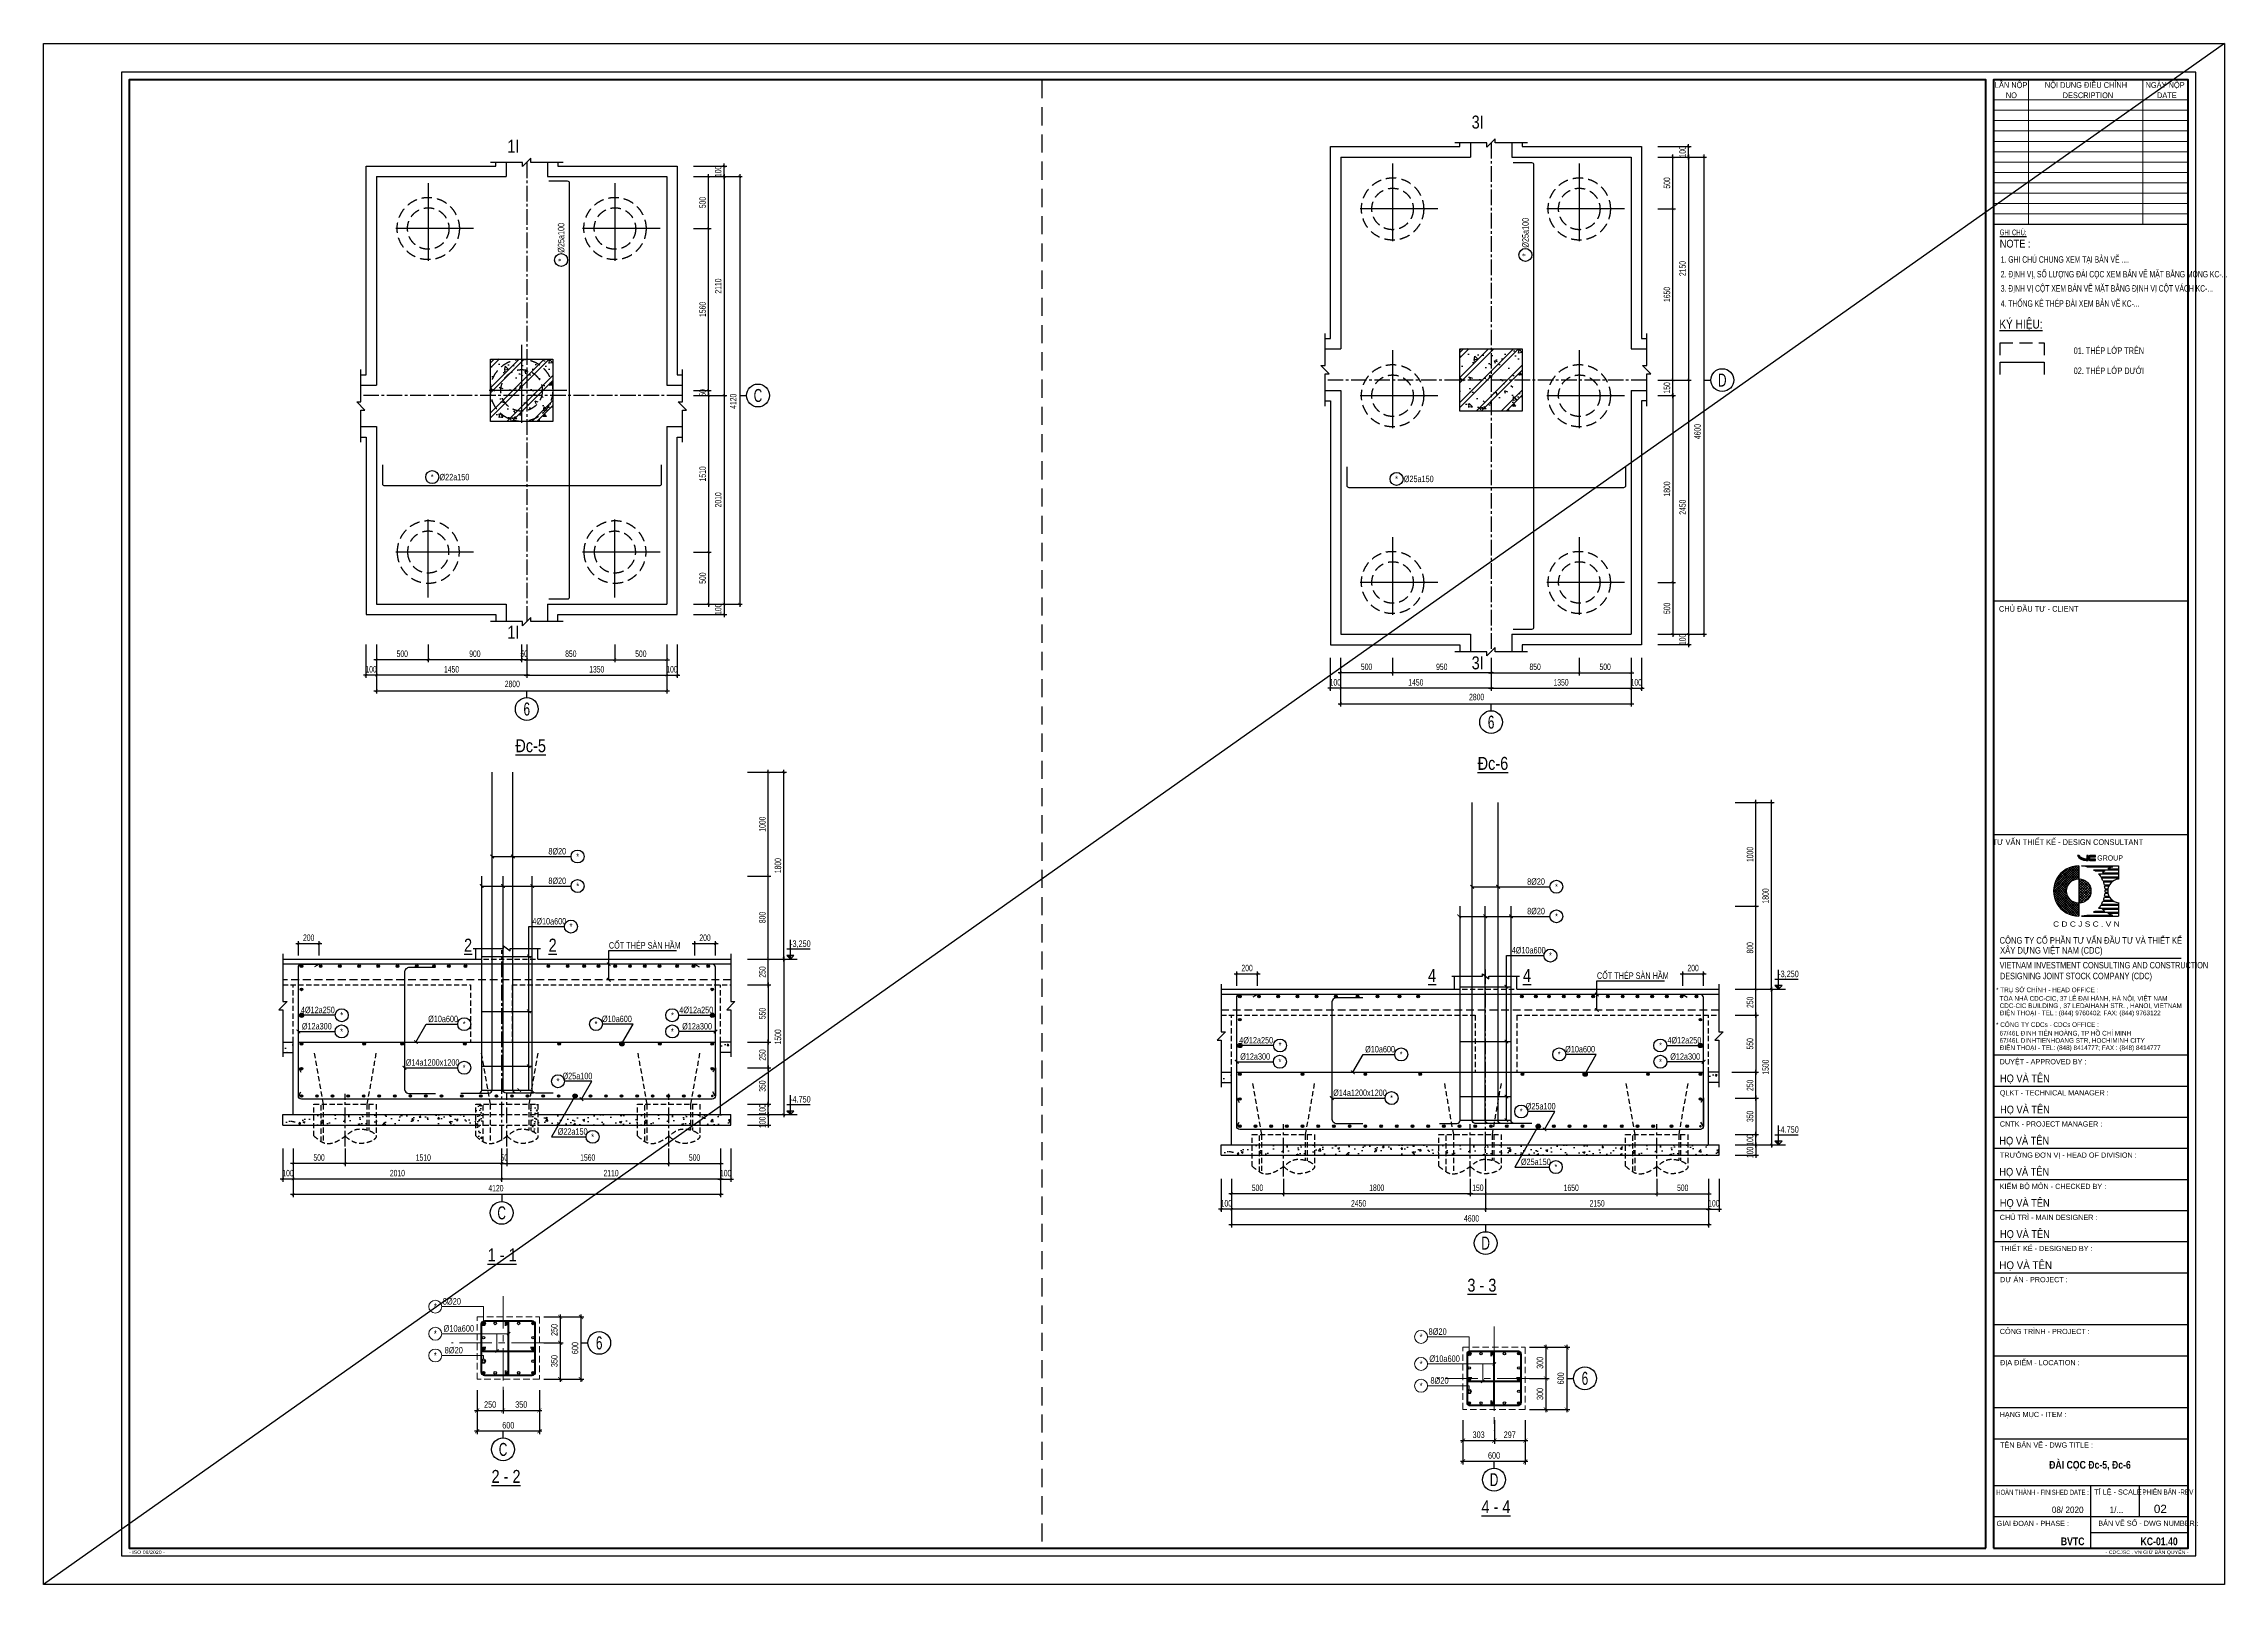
# Model space of a CAD drawing. Header units: metres. Extents: x 71 to 322128, y -14 to 304634.
# Drawn here: x 301103 to 322128, y 289784 to 304634 of the extents above; entities that cross this region are included whole.
import ezdxf
from ezdxf.enums import TextEntityAlignment as Align

# ---------------------------------------------------------------- set-up
doc = ezdxf.new("R2010")
doc.units = ezdxf.units.M
doc.header["$LTSCALE"] = 1000
doc.header["$MEASUREMENT"] = 0
doc.header["$PDMODE"] = 3
for name, pattern in [('CENTER', [2, 1.25, -0.25, 0.25, -0.25]), ('CENTER2', [1.125, 0.75, -0.125, 0.125, -0.125]), ('HIDDEN', [0.375, 0.25, -0.125])]:
    doc.linetypes.add(name, pattern=pattern)
doc.layers.get('0').update_dxf_attribs({"linetype": 'CONTINUOUS'})
doc.layers.get('Defpoints').update_dxf_attribs({"linetype": 'CONTINUOUS'})
for name, color, linetype in [('CDC -TEXT KHUNG', 7, 'CONTINUOUS'), ('CDC-KHUNGTEN', 7, 'CONTINUOUS'), ('CDC.01.AXIS', 160, 'CENTER2'), ('CDC.02.DIM', 1, 'CONTINUOUS'), ('CDC.03.BORDER', 3, 'CONTINUOUS'), ('CDC.04.HIDDEN', 8, 'HIDDEN'), ('CDC.05.STEEL', 4, 'CONTINUOUS'), ('CDC.06.TEXT', 2, 'CONTINUOUS'), ('CDC.09.COLUMN', 4, 'CONTINUOUS'), ('CDC.10.HATCH', 9, 'CONTINUOUS'), ('CDC.11.NOTE', 8, 'CONTINUOUS'), ('CDC.12.PILE', 3, 'CONTINUOUS'), ('CDC.14.STEELNUM', 9, 'CONTINUOUS'), ('KCS_BORDER', 3, 'CONTINUOUS'), ('KCS_STEEL_SNODE', 6, 'CONTINUOUS'), ('STEEL_NODE', 6, 'CONTINUOUS')]:
    doc.layers.add(name, color=color, linetype=linetype)
for name, color, linetype, lineweight in [('CDC_01.AXIS', 160, 'CENTER2', 13), ('CDC_02.DIM', 1, 'CONTINUOUS', 18), ('CDC_04.HIDDEN', 8, 'HIDDEN', 15), ('CDC_05.STEEL', 4, 'CONTINUOUS', 50), ('CDC_06.TEXT', 2, 'CONTINUOUS', 18), ('CDC_11.NOTE', 8, 'CONTINUOUS', 18), ('CDC_14.STEELNUM', 9, 'CONTINUOUS', 18)]:
    doc.layers.add(name, color=color, linetype=linetype, lineweight=lineweight)
doc.layers.add('KCS_Plotter', color=11, linetype='CONTINUOUS', plot=False)
doc.styles.add('ARIAL', font='arial.ttf', dxfattribs={"width": 0.6})
doc.styles.add('Arial_4', font='arial.ttf', dxfattribs={"width": 0.75, "height": 3})
doc.styles.add('Arial_B_3', font='arialbd.ttf', dxfattribs={"width": 0.75, "height": 3})
doc.styles.add('KC_SMTEXT', font='arial.ttf', dxfattribs={"width": 0.7})
doc.styles.add('KCS_SMTEXT', font='arial.ttf', dxfattribs={"width": 0.7})
doc.styles.add('KT CDC', font='arial.ttf', dxfattribs={"width": 0.85, "height": 200})
doc.styles.add('ROMANS', font='arial.ttf', dxfattribs={"width": 0.55})
doc.dimstyles.new('25', dxfattribs={"dimscale": 25, "dimtxt": 2.5, "dimasz": 1, "dimexe": 1, "dimexo": 0, "dimgap": 1, "dimtad": 1, "dimdec": 0, "dimdsep": 46, "dimtxsty": 'ARIAL', "dimblk": 'ARCHTICK', "dimcen": 1, "dimdle": 1, "dimclrd": 1, "dimclre": 1, "dimclrt": 2, "dimadec": 0, "dimazin": 0, "dimtfac": 0.00072, "dimtdec": 0, "dimtix": 1, "dimtmove": 2, "dimatfit": 3, "dimldrblk": 'ARCHTICK', "dimfxl": 1, "dimtolj": 1, "dimarcsym": 0})
doc.dimstyles.new('KCS_DIM25', dxfattribs={"dimscale": 25, "dimtxt": 2.5, "dimasz": 1.6, "dimexe": 1.2, "dimexo": 0, "dimgap": 1, "dimtad": 1, "dimdec": 0, "dimzin": 0, "dimdsep": 46, "dimtxsty": 'KCS_SMTEXT', "dimblk": 'ARCHTICK', "dimcen": 0, "dimdle": 1, "dimclrd": 256, "dimclre": 256, "dimclrt": 2, "dimadec": 0, "dimazin": 0, "dimtfac": 1, "dimtdec": 0, "dimtix": 1, "dimtmove": 2, "dimatfit": 3, "dimfxl": 1, "dimtolj": 1, "dimtzin": 0, "dimarcsym": 0})
pattern_1 = [(50, (22379.12, -81195.19), (179.315046, -15.688034), [18.75, -206.25]), (355, (22379.12, -81195.19), (-34.68783, 188.04803), [15, -165]), (100.4514, (22394.06, -81196.5), (144.627345, 172.359886), [15.93505, -175.28553]), (46.1842, (22379.12, -81145.19), (266.81026, -41.37975), [28.125, -309.375]), (96.6356, (22401.35, -81148.63), (233.66568, 243.52947), [23.90257, -262.92825]), (351.1842, (22379.12, -81145.2), (233.66549, 243.52965), [22.5, -247.5]), (21, (22404.12, -81157.69), (149.226763, -100.654723), [18.75, -206.25]), (326, (22404.12, -81157.69), (60.82883, 181.28751), [15, -165]), (71.4514, (22416.55, -81166.07), (210.05566, 80.632624), [15.93505, -175.28553]), (37.5, (22379.117, -81195.186), (3.039964, 83.2234635), [0, -163, 0, -167.5, 0, -165.625]), (7.5, (22379.12, -81195.19), (65.767384, 98.602928), [0, -95.5, 0, -159.25, 0, -63.125]), (327.5, (22323.37, -81195.186), (133.455609, -5.638718), [0, -62.5, 0, -195, 0, -258.75]), (317.5, (22298.37, -81195.19), (145.796542, 25.026246), [0, -81.25, 0, -129.5, 0, -183.75])]
pattern_2 = [(50, (23820.13, -46858.62), (107.589027, -9.41282), [11.25, -123.75]), (355, (23820.13, -46858.62), (-20.8127, 112.82882), [9, -99]), (100.4514, (23829.1, -46859.41), (86.776407, 103.415931), [9.561028, -105.171317]), (46.1842, (23820.13, -46828.62), (160.086157, -24.827852), [16.875, -185.625]), (96.6356, (23833.47, -46830.69), (140.199406, 146.11768), [14.341543, -157.75695]), (351.1842, (23820.13, -46828.62), (140.19929, 146.11779), [13.5, -148.5]), (21, (23835.13, -46836.12), (89.536058, -60.392834), [11.25, -123.75]), (326, (23835.13, -46836.12), (36.4973, 108.772507), [9, -99]), (71.4514, (23842.6, -46841.15), (126.033394, 48.379575), [9.561028, -105.171317]), (37.5, (23820.134, -46858.62), (1.8239783, 49.934078), [0, -97.8, 0, -100.5, 0, -99.375]), (7.5, (23820.134, -46858.62), (39.4604306, 59.161757), [0, -57.3, 0, -95.55, 0, -37.875]), (327.5, (23786.684, -46858.62), (80.0733654, -3.3832308), [0, -37.5, 0, -117, 0, -155.25]), (317.5, (23771.684, -46858.62), (87.477925, 15.015747), [0, -48.75, 0, -77.7, 0, -110.25])]
pattern_3 = [(50, (31665.6, -81486.95), (179.315046, -15.688034), [18.75, -206.25]), (355, (31665.6, -81486.95), (-34.68783, 188.04803), [15, -165]), (100.4514, (31680.55, -81488.26), (144.627345, 172.359886), [15.93505, -175.28553]), (46.1842, (31665.6, -81436.95), (266.81026, -41.37975), [28.125, -309.375]), (96.6356, (31687.84, -81440.4), (233.66568, 243.52947), [23.90257, -262.92825]), (351.1842, (31665.6, -81436.95), (233.66549, 243.52965), [22.5, -247.5]), (21, (31690.6, -81449.45), (149.226763, -100.654723), [18.75, -206.25]), (326, (31690.6, -81449.45), (60.82883, 181.28751), [15, -165]), (71.4514, (31703.04, -81457.84), (210.05566, 80.632624), [15.93505, -175.28553]), (37.5, (31665.605, -81486.95), (3.039964, 83.2234635), [0, -163, 0, -167.5, 0, -165.625]), (7.5, (31665.605, -81486.95), (65.767384, 98.602928), [0, -95.5, 0, -159.25, 0, -63.125]), (327.5, (31609.855, -81486.95), (133.455609, -5.638718), [0, -62.5, 0, -195, 0, -258.75]), (317.5, (31584.85, -81486.95), (145.796542, 25.026246), [0, -81.25, 0, -129.5, 0, -183.75])]

msp = doc.modelspace()

# ---------------------------------------------------------------- texts
at = {"layer": 'CDC -TEXT KHUNG', "color": 7, "style": 'Arial_B_3', "width": 0.8}
msp.add_text('ĐÀI CỌC Đc-5, Đc-6', height=75, dxfattribs=at).set_placement((320832.1, 290898.4), align=Align.CENTER)
msp.add_text('KC-01.40', height=75, dxfattribs=at).set_placement((321678.1, 290160.7), align=Align.RIGHT)
at = {"layer": 'CDC.06.TEXT', "style": 'ARIAL'}
for s, height, width, p in [('3I', 125, 0.8, (314929.2, 303877.7)), ('1I', 125, 0.8, (305632.1, 303644.2)), ('%%C22a150', 62.5, 0.7, (305063.7, 300455.8)), ('%%C25a150', 62.5, 0.7, (314360.8, 300438.3)), ('1I', 125, 0.8, (305632.1, 298960.1)), ('3I', 125, 0.8, (314929.2, 298665.2)), ('%%UĐc-5', 125, 0.8, (305798.7, 297866.6)), ('%%UĐc-6', 125, 0.8, (315076.1, 297696.5)), ('%%U2', 125, 0.8, (305195.4, 295944.8)), ('%%U2', 125, 0.8, (306011, 295944.8)), ('CỐT THÉP SÀN HẦM', 62.5, 0.7, (306899, 295942.7)), ('-3,250', 62.5, 0.7, (308399.3, 295959.3)), ('%%U4', 125, 0.8, (314489.4, 295653.1)), ('%%U4', 125, 0.8, (315404.5, 295653.1)), ('CỐT THÉP SÀN HẦM', 62.5, 0.7, (316425, 295650.9)), ('-3,250', 62.5, 0.7, (317925.8, 295667.5)), ('%%C10a600', 62.5, 0.7, (304954.5, 295233.9)), ('%%C10a600', 62.5, 0.7, (306630.4, 295234.4)), ('4%%C12a250', 62.5, 0.7, (307395.3, 295320.1)), ('%%C12a300', 62.5, 0.7, (307403.4, 295163.4)), ('4%%C12a250', 62.5, 0.7, (316921.8, 295028.4)), ('%%C14a1200x1200', 62.5, 0.7, (304853.6, 294813.6)), ('%%C10a600', 62.5, 0.7, (313988, 294941.9)), ('%%C10a600', 62.5, 0.7, (315916.8, 294942.3)), ('%%C12a300', 62.5, 0.7, (316929.9, 294871.6)), ('%%C25a100', 62.5, 0.7, (306249.8, 294683.9)), ('-4.750', 62.5, 0.7, (308399.3, 294459.3)), ('%%C14a1200x1200', 62.5, 0.7, (313794.3, 294521.8)), ('%%C25a100', 62.5, 0.7, (315536.3, 294392.2)), ('%%C22a150', 62.5, 0.7, (306203.5, 294147.9)), ('-4.750', 62.5, 0.7, (317925.8, 294167.5)), ('%%C25a150', 62.5, 0.7, (315490, 293856.2)), ('%%U1 - 1', 125, 0.8, (305523.9, 292958.8)), ('%%U3 - 3', 125, 0.8, (314969.9, 292667.7))]:
    msp.add_text(s, height=height, dxfattribs=dict(at, width=width)).set_placement(p, align=Align.MIDDLE_CENTER)
at = {"layer": 'CDC.06.TEXT', "style": 'ARIAL', "width": 0.7}
for s, rotation, p in [('%%C25a100', 90, (306092.1, 302762.2)), ('%%C25a100', 90, (315389.2, 302810.9)), ('8%%C20', 0, (306055.3, 296849.7)), ('8%%C20', 0, (306055.3, 296564.9)), ('8%%C20', 0, (315491.7, 296558)), ('8%%C20', 0, (315491.7, 296273.1)), ('4%%C10a600', 360, (305978.3, 296175)), ('4%%C10a600', 360, (315420.9, 295895.8)), ('4%%C12a250', 0, (303747.1, 295320.1)), ('%%C12a300', 0, (303737.2, 295163.4)), ('4%%C12a250', 0, (312793.5, 295028.4)), ('%%C12a300', 0, (312783.7, 294871.6))]:
    msp.add_text(s, height=62.5, rotation=rotation, dxfattribs=at).set_placement(p, align=Align.MIDDLE_CENTER)
at = {"layer": 'CDC.06.TEXT'}
for s, height, style, width, p in [('1. GHI CHÚ CHUNG XEM TẠI BẢN VẼ ....', 62.5, 'ROMANS', 0.6, (319972.2, 302522.1, -80000)), ('2. ĐỊNH VỊ, SỐ LƯỢNG ĐÀI CỌC XEM BẢN VẼ MẶT BẰNG MÓNG KC-...', 62.5, 'ROMANS', 0.6, (319972.2, 302380.5, -80000)), ('4. THỐNG KÊ THÉP ĐÀI XEM BẢN VẼ KC-...', 62.5, 'ROMANS', 0.6, (319972.2, 302097.5, -80000)), ('3. ĐỊNH VỊ CỘT XEM BẢN VẼ MẶT BẰNG ĐỊNH VỊ CỘT VÁCH KC-...', 62.5, 'ROMANS', 0.6, (319972.2, 302243.3, -80000)), ('%%UKÝ HIỆU:', 87, 'ARIAL', 0.8, (319959, 301887.2)), ('01. THÉP LỚP TRÊN', 62.5, 'ROMANS', 0.7, (320675.8, 301643.3, -80000)), ('02. THÉP LỚP DƯỚI', 62.5, 'ROMANS', 0.7, (320675.8, 301449.5, -80000))]:
    msp.add_text(s, height=height, dxfattribs=dict(at, style=style, width=width)).set_placement(p)
at = {"layer": 'CDC.06.TEXT', "style": 'ARIAL', "width": 0.65}
for s, p in [('C', (307990.2, 301242.4)), ('D', (317287.3, 301390.7)), ('6', (305761.4, 298220.4)), ('6', (315058.5, 298094.2)), ('C', (305519.3, 293364.4)), ('D', (315005.8, 293072.7)), ('6', (306459.4, 292111.2)), ('6', (315963.1, 291769.4)), ('C', (305532.7, 291084.6)), ('D', (315086.8, 290792.8))]:
    msp.add_text(s, height=125, dxfattribs=at).set_placement(p, align=Align.MIDDLE)
at = {"layer": 'CDC.06.TEXT', "style": 'ARIAL', "width": 0.8}
for s, p in [('%%U2 - 2', (305561.3, 290761.8)), ('%%U4 - 4', (315105.6, 290470.1))]:
    msp.add_text(s, height=125, dxfattribs=at).set_placement(p, align=Align.CENTER)
at = {"layer": 'CDC.14.STEELNUM', "style": 'ARIAL', "width": 0.7}
for rotation, p in [(90, (306092.1, 302548.2)), (90, (315389.2, 302596.9)), (0, (306252.5, 296799)), (0, (306252.5, 296514.1)), (0, (315689, 296507.2)), (0, (315689, 296222.4)), (0, (303977, 295269.4)), (0, (303975.9, 295112.6)), (0, (313023.4, 294977.6)), (0, (313022.4, 294820.8))]:
    msp.add_text('*', height=62.5, rotation=rotation, dxfattribs=at).set_placement(p, align=Align.MIDDLE_CENTER)
for p in [(304849.7, 300455.8), (314146.7, 300438.3), (306187.4, 296123.9), (315630, 295844), (305158.1, 295183.1), (306428.7, 295183.6), (307165.4, 295269.4), (307164.5, 295112.6), (316691.9, 294977.6), (305158.1, 294762.8), (314191.6, 294891.1), (315715.2, 294891.6), (316691, 294820.8), (306062.1, 294633.1), (314098.7, 294471.1), (315348.5, 294341.4), (306395.9, 294097.1), (315682.4, 293805.4)]:
    msp.add_text('*', height=62.5, dxfattribs=at).set_placement(p, align=Align.MIDDLE_CENTER)
at = {"layer": 'CDC_06.TEXT', "style": 'KC_SMTEXT', "width": 0.75}
for s, p in [('8%%C20', (305039.1, 292480.5)), ('%%C10a600', (305106.4, 292219.8)), ('8%%C20', (314542.9, 292188.8)), ('8%%C20', (305057.5, 292009.7)), ('%%C10a600', (314610.2, 291928.1)), ('8%%C20', (314561.3, 291718))]:
    msp.add_text(s, height=62.5, dxfattribs=at).set_placement(p, align=Align.CENTER)
at = {"layer": 'CDC_14.STEELNUM', "style": 'KC_SMTEXT', "width": 0.65}
for p in [(304879.4, 292460.5), (304879.4, 292199.8), (314383.2, 292168.8), (304879.4, 291989.7), (314383.2, 291908.1), (314383.2, 291698)]:
    msp.add_text('*', height=62.5, dxfattribs=at).set_placement(p, align=Align.MIDDLE_CENTER)

# ---------------------------------------------------------------- blocks, each defined once
blk = doc.blocks.new('D600')
at = {"layer": 'CDC.01.AXIS'}
for p, q in [((2659919, 63050), (2659919, 62175)), ((2660356, 62612), (2659482, 62612))]:
    blk.add_line(p, q, dxfattribs=at)
at = {"layer": 'CDC.04.HIDDEN', "ltscale": 0.4}
for radius in [300, 200]:
    blk.add_circle((2659919, 62612), radius, dxfattribs=at)
blk = doc.blocks.new('_ArchTick')
at = {"color": 0, "linetype": 'ByBlock', "const_width": 0.15}
blk.add_lwpolyline([(-0.5, -0.5), (0.5, 0.5)], dxfattribs=at)
blk = doc.blocks.new('*D153')
at = {"layer": 'CDC.02.DIM', "color": 1, "lineweight": -2, "transparency": 16777216}
for p, q in [((304311, 298841), (304311, 298521)), ((305761, 298841), (305761, 298521)), ((305786, 298546), (304286, 298546))]:
    blk.add_line(p, q, dxfattribs=at)
at = {"layer": 'Defpoints', "color": 0, "transparency": 16777216}
for p in [(304311, 298841), (305761, 298841), (304311, 298546)]:
    blk.add_point(p, dxfattribs=at)
at = {"layer": 'CDC.02.DIM', "color": 1, "lineweight": -2, "transparency": 16777216, "xscale": 25, "yscale": 25, "zscale": 25, "rotation": 180}
blk.add_blockref('_ArchTick', (304311, 298546), dxfattribs=at)
at = {"layer": 'CDC.02.DIM', "color": 1, "lineweight": -2, "transparency": 16777216, "xscale": 25, "yscale": 25, "zscale": 25}
blk.add_blockref('_ArchTick', (305761, 298546), dxfattribs=at)
at = {"layer": 'CDC.02.DIM', "color": 2, "transparency": 16777216, "insert": (305036, 298603), "char_height": 62.5, "attachment_point": 5, "style": 'ARIAL'}
blk.add_mtext('\\A1;1450', dxfattribs=at)
blk = doc.blocks.new('*D154')
at = {"layer": 'CDC.02.DIM', "color": 1, "lineweight": -2, "transparency": 16777216}
for p, q in [((305761, 298841), (305761, 298521)), ((307111, 298841), (307111, 298521)), ((305736, 298546), (307136, 298546))]:
    blk.add_line(p, q, dxfattribs=at)
at = {"layer": 'Defpoints', "color": 0, "transparency": 16777216}
for p in [(305761, 298841), (307111, 298841), (307111, 298546)]:
    blk.add_point(p, dxfattribs=at)
at = {"layer": 'CDC.02.DIM', "color": 1, "lineweight": -2, "transparency": 16777216, "xscale": 25, "yscale": 25, "zscale": 25, "rotation": 180}
blk.add_blockref('_ArchTick', (305761, 298546), dxfattribs=at)
at = {"layer": 'CDC.02.DIM', "color": 1, "lineweight": -2, "transparency": 16777216, "xscale": 25, "yscale": 25, "zscale": 25}
blk.add_blockref('_ArchTick', (307111, 298546), dxfattribs=at)
at = {"layer": 'CDC.02.DIM', "color": 2, "transparency": 16777216, "insert": (306436, 298603), "char_height": 62.5, "attachment_point": 5, "style": 'ARIAL'}
blk.add_mtext('\\A1;1350', dxfattribs=at)
blk = doc.blocks.new('*D155')
at = {"layer": 'CDC.02.DIM', "color": 1, "lineweight": -2, "transparency": 16777216}
for p, q in [((304311, 298841), (304311, 298371)), ((307111, 298841), (307111, 298371)), ((304286, 298396), (307136, 298396))]:
    blk.add_line(p, q, dxfattribs=at)
at = {"layer": 'Defpoints', "color": 0, "transparency": 16777216}
for p in [(304311, 298841), (307111, 298841), (307111, 298396)]:
    blk.add_point(p, dxfattribs=at)
at = {"layer": 'CDC.02.DIM', "color": 1, "lineweight": -2, "transparency": 16777216, "xscale": 25, "yscale": 25, "zscale": 25, "rotation": 180}
blk.add_blockref('_ArchTick', (304311, 298396), dxfattribs=at)
at = {"layer": 'CDC.02.DIM', "color": 1, "lineweight": -2, "transparency": 16777216, "xscale": 25, "yscale": 25, "zscale": 25}
blk.add_blockref('_ArchTick', (307111, 298396), dxfattribs=at)
at = {"layer": 'CDC.02.DIM', "color": 2, "transparency": 16777216, "insert": (305622, 298462), "char_height": 62.5, "attachment_point": 5, "style": 'ARIAL'}
blk.add_mtext('\\A1;2800', dxfattribs=at)
blk = doc.blocks.new('*D156')
at = {"layer": 'CDC.02.DIM', "color": 1, "lineweight": -2, "transparency": 16777216}
for p, q in [((305761, 298841), (305761, 298671)), ((306611, 298841), (306611, 298671)), ((305736, 298696), (306636, 298696))]:
    blk.add_line(p, q, dxfattribs=at)
at = {"layer": 'Defpoints', "color": 0, "transparency": 16777216}
for p in [(305761, 298841), (306611, 298841), (306611, 298696)]:
    blk.add_point(p, dxfattribs=at)
at = {"layer": 'CDC.02.DIM', "color": 1, "lineweight": -2, "transparency": 16777216, "xscale": 25, "yscale": 25, "zscale": 25, "rotation": 180}
blk.add_blockref('_ArchTick', (305761, 298696), dxfattribs=at)
at = {"layer": 'CDC.02.DIM', "color": 1, "lineweight": -2, "transparency": 16777216, "xscale": 25, "yscale": 25, "zscale": 25}
blk.add_blockref('_ArchTick', (306611, 298696), dxfattribs=at)
at = {"layer": 'CDC.02.DIM', "color": 2, "transparency": 16777216, "insert": (306186, 298753), "char_height": 62.5, "attachment_point": 5, "style": 'ARIAL'}
blk.add_mtext('\\A1;850', dxfattribs=at)
blk = doc.blocks.new('*D157')
at = {"layer": 'CDC.02.DIM', "color": 1, "lineweight": -2, "transparency": 16777216}
for p, q in [((304211, 298841), (304211, 298521)), ((304311, 298841), (304311, 298521)), ((304336, 298546), (304186, 298546))]:
    blk.add_line(p, q, dxfattribs=at)
at = {"layer": 'Defpoints', "color": 0, "transparency": 16777216}
for p in [(304211, 298841), (304311, 298841), (304211, 298546)]:
    blk.add_point(p, dxfattribs=at)
at = {"layer": 'CDC.02.DIM', "color": 1, "lineweight": -2, "transparency": 16777216, "xscale": 25, "yscale": 25, "zscale": 25, "rotation": 180}
blk.add_blockref('_ArchTick', (304211, 298546), dxfattribs=at)
at = {"layer": 'CDC.02.DIM', "color": 1, "lineweight": -2, "transparency": 16777216, "xscale": 25, "yscale": 25, "zscale": 25}
blk.add_blockref('_ArchTick', (304311, 298546), dxfattribs=at)
at = {"layer": 'CDC.02.DIM', "color": 2, "transparency": 16777216, "insert": (304260, 298603), "char_height": 62.5, "attachment_point": 5, "style": 'ARIAL'}
blk.add_mtext('\\A1;100', dxfattribs=at)
blk = doc.blocks.new('*D158')
at = {"layer": 'CDC.02.DIM', "color": 1, "lineweight": -2, "transparency": 16777216}
for p, q in [((307111, 298841), (307111, 298521)), ((307211, 298841), (307211, 298521)), ((307086, 298546), (307236, 298546))]:
    blk.add_line(p, q, dxfattribs=at)
at = {"layer": 'Defpoints', "color": 0, "transparency": 16777216}
for p in [(307111, 298841), (307211, 298841), (307211, 298546)]:
    blk.add_point(p, dxfattribs=at)
at = {"layer": 'CDC.02.DIM', "color": 1, "lineweight": -2, "transparency": 16777216, "xscale": 25, "yscale": 25, "zscale": 25, "rotation": 180}
blk.add_blockref('_ArchTick', (307111, 298546), dxfattribs=at)
at = {"layer": 'CDC.02.DIM', "color": 1, "lineweight": -2, "transparency": 16777216, "xscale": 25, "yscale": 25, "zscale": 25}
blk.add_blockref('_ArchTick', (307211, 298546), dxfattribs=at)
at = {"layer": 'CDC.02.DIM', "color": 2, "transparency": 16777216, "insert": (307161, 298603), "char_height": 62.5, "attachment_point": 5, "style": 'ARIAL'}
blk.add_mtext('\\A1;100', dxfattribs=at)
blk = doc.blocks.new('*D159')
at = {"layer": 'CDC.02.DIM', "color": 1, "lineweight": -2, "transparency": 16777216}
for p, q in [((304811, 298841), (304811, 298671)), ((305711, 298841), (305711, 298671)), ((305736, 298696), (304786, 298696))]:
    blk.add_line(p, q, dxfattribs=at)
at = {"layer": 'Defpoints', "color": 0, "transparency": 16777216}
for p in [(304811, 298841), (305711, 298841), (304811, 298696)]:
    blk.add_point(p, dxfattribs=at)
at = {"layer": 'CDC.02.DIM', "color": 1, "lineweight": -2, "transparency": 16777216, "xscale": 25, "yscale": 25, "zscale": 25, "rotation": 180}
blk.add_blockref('_ArchTick', (304811, 298696), dxfattribs=at)
at = {"layer": 'CDC.02.DIM', "color": 1, "lineweight": -2, "transparency": 16777216, "xscale": 25, "yscale": 25, "zscale": 25}
blk.add_blockref('_ArchTick', (305711, 298696), dxfattribs=at)
at = {"layer": 'CDC.02.DIM', "color": 2, "transparency": 16777216, "insert": (305261, 298753), "char_height": 62.5, "attachment_point": 5, "style": 'ARIAL'}
blk.add_mtext('\\A1;900', dxfattribs=at)
blk = doc.blocks.new('*D160')
at = {"layer": 'CDC.02.DIM', "color": 1, "lineweight": -2, "transparency": 16777216}
for p, q in [((304311, 298841), (304311, 298671)), ((304811, 298841), (304811, 298671)), ((304836, 298696), (304286, 298696))]:
    blk.add_line(p, q, dxfattribs=at)
at = {"layer": 'Defpoints', "color": 0, "transparency": 16777216}
for p in [(304311, 298841), (304811, 298841), (304311, 298696)]:
    blk.add_point(p, dxfattribs=at)
at = {"layer": 'CDC.02.DIM', "color": 1, "lineweight": -2, "transparency": 16777216, "xscale": 25, "yscale": 25, "zscale": 25, "rotation": 180}
blk.add_blockref('_ArchTick', (304311, 298696), dxfattribs=at)
at = {"layer": 'CDC.02.DIM', "color": 1, "lineweight": -2, "transparency": 16777216, "xscale": 25, "yscale": 25, "zscale": 25}
blk.add_blockref('_ArchTick', (304811, 298696), dxfattribs=at)
at = {"layer": 'CDC.02.DIM', "color": 2, "transparency": 16777216, "insert": (304561, 298753), "char_height": 62.5, "attachment_point": 5, "style": 'ARIAL'}
blk.add_mtext('\\A1;500', dxfattribs=at)
blk = doc.blocks.new('*D161')
at = {"layer": 'CDC.02.DIM', "color": 1, "lineweight": -2, "transparency": 16777216}
for p, q in [((306611, 298841), (306611, 298671)), ((307111, 298841), (307111, 298671)), ((306586, 298696), (307136, 298696))]:
    blk.add_line(p, q, dxfattribs=at)
at = {"layer": 'Defpoints', "color": 0, "transparency": 16777216}
for p in [(306611, 298841), (307111, 298841), (307111, 298696)]:
    blk.add_point(p, dxfattribs=at)
at = {"layer": 'CDC.02.DIM', "color": 1, "lineweight": -2, "transparency": 16777216, "xscale": 25, "yscale": 25, "zscale": 25, "rotation": 180}
blk.add_blockref('_ArchTick', (306611, 298696), dxfattribs=at)
at = {"layer": 'CDC.02.DIM', "color": 1, "lineweight": -2, "transparency": 16777216, "xscale": 25, "yscale": 25, "zscale": 25}
blk.add_blockref('_ArchTick', (307111, 298696), dxfattribs=at)
at = {"layer": 'CDC.02.DIM', "color": 2, "transparency": 16777216, "insert": (306861, 298753), "char_height": 62.5, "attachment_point": 5, "style": 'ARIAL'}
blk.add_mtext('\\A1;500', dxfattribs=at)
blk = doc.blocks.new('*D162')
at = {"layer": 'CDC.02.DIM', "color": 1, "lineweight": -2, "transparency": 16777216}
for p, q in [((307369, 303352), (307689, 303352)), ((307664, 303377), (307664, 301217)), ((307369, 301242), (307689, 301242))]:
    blk.add_line(p, q, dxfattribs=at)
at = {"layer": 'Defpoints', "color": 0, "transparency": 16777216}
for p in [(307369, 303352), (307369, 301242), (307664, 301242)]:
    blk.add_point(p, dxfattribs=at)
at = {"layer": 'CDC.02.DIM', "color": 1, "lineweight": -2, "transparency": 16777216, "xscale": 25, "yscale": 25, "zscale": 25}
for p, rotation in [((307664, 303352), 90), ((307664, 301242), 270)]:
    blk.add_blockref('_ArchTick', p, dxfattribs=dict(at, rotation=rotation))
at = {"layer": 'CDC.02.DIM', "color": 2, "transparency": 16777216, "insert": (307607, 302297), "char_height": 62.5, "attachment_point": 5, "rotation": 90, "style": 'ARIAL'}
blk.add_mtext('\\A1;2110', dxfattribs=at)
blk = doc.blocks.new('*D163')
at = {"layer": 'CDC.02.DIM', "color": 1, "lineweight": -2, "transparency": 16777216}
for p, q in [((307369, 301242), (307689, 301242)), ((307664, 301267), (307664, 299207)), ((307369, 299232), (307689, 299232))]:
    blk.add_line(p, q, dxfattribs=at)
at = {"layer": 'Defpoints', "color": 0, "transparency": 16777216}
for p in [(307369, 301242), (307369, 299232), (307664, 299232)]:
    blk.add_point(p, dxfattribs=at)
at = {"layer": 'CDC.02.DIM', "color": 1, "lineweight": -2, "transparency": 16777216, "xscale": 25, "yscale": 25, "zscale": 25}
for p, rotation in [((307664, 301242), 90), ((307664, 299232), 270)]:
    blk.add_blockref('_ArchTick', p, dxfattribs=dict(at, rotation=rotation))
at = {"layer": 'CDC.02.DIM', "color": 2, "transparency": 16777216, "insert": (307607, 300237), "char_height": 62.5, "attachment_point": 5, "rotation": 90, "style": 'ARIAL'}
blk.add_mtext('\\A1;2010', dxfattribs=at)
blk = doc.blocks.new('*D164')
at = {"layer": 'CDC.02.DIM', "color": 1, "lineweight": -2, "transparency": 16777216}
for p, q in [((307369, 303352), (307839, 303352)), ((307814, 303377), (307814, 299207)), ((307369, 299232), (307839, 299232))]:
    blk.add_line(p, q, dxfattribs=at)
at = {"layer": 'Defpoints', "color": 0, "transparency": 16777216}
for p in [(307369, 303352), (307369, 299232), (307814, 299232)]:
    blk.add_point(p, dxfattribs=at)
at = {"layer": 'CDC.02.DIM', "color": 1, "lineweight": -2, "transparency": 16777216, "xscale": 25, "yscale": 25, "zscale": 25}
for p, rotation in [((307814, 303352), 90), ((307814, 299232), 270)]:
    blk.add_blockref('_ArchTick', p, dxfattribs=dict(at, rotation=rotation))
at = {"layer": 'CDC.02.DIM', "color": 2, "transparency": 16777216, "insert": (307752, 301187), "char_height": 62.5, "attachment_point": 5, "rotation": 90, "style": 'ARIAL'}
blk.add_mtext('\\A1;4120', dxfattribs=at)
blk = doc.blocks.new('*D165')
at = {"layer": 'CDC.02.DIM', "color": 1, "lineweight": -2, "transparency": 16777216}
for p, q in [((307369, 303452), (307689, 303452)), ((307664, 303327), (307664, 303477)), ((307369, 303352), (307689, 303352))]:
    blk.add_line(p, q, dxfattribs=at)
at = {"layer": 'Defpoints', "color": 0, "transparency": 16777216}
for p in [(307369, 303452), (307664, 303452), (307369, 303352)]:
    blk.add_point(p, dxfattribs=at)
at = {"layer": 'CDC.02.DIM', "color": 1, "lineweight": -2, "transparency": 16777216, "xscale": 25, "yscale": 25, "zscale": 25}
for p, rotation in [((307664, 303452), 90), ((307664, 303352), 270)]:
    blk.add_blockref('_ArchTick', p, dxfattribs=dict(at, rotation=rotation))
at = {"layer": 'CDC.02.DIM', "color": 2, "transparency": 16777216, "insert": (307607, 303402), "char_height": 62.5, "attachment_point": 5, "rotation": 90, "style": 'ARIAL'}
blk.add_mtext('\\A1;100', dxfattribs=at)
blk = doc.blocks.new('*D166')
at = {"layer": 'CDC.02.DIM', "color": 1, "lineweight": -2, "transparency": 16777216}
for p, q in [((307369, 299232), (307689, 299232)), ((307664, 299257), (307664, 299107)), ((307369, 299132), (307689, 299132))]:
    blk.add_line(p, q, dxfattribs=at)
at = {"layer": 'Defpoints', "color": 0, "transparency": 16777216}
for p in [(307369, 299232), (307369, 299132), (307664, 299132)]:
    blk.add_point(p, dxfattribs=at)
at = {"layer": 'CDC.02.DIM', "color": 1, "lineweight": -2, "transparency": 16777216, "xscale": 25, "yscale": 25, "zscale": 25}
for p, rotation in [((307664, 299232), 90), ((307664, 299132), 270)]:
    blk.add_blockref('_ArchTick', p, dxfattribs=dict(at, rotation=rotation))
at = {"layer": 'CDC.02.DIM', "color": 2, "transparency": 16777216, "insert": (307607, 299182), "char_height": 62.5, "attachment_point": 5, "rotation": 90, "style": 'ARIAL'}
blk.add_mtext('\\A1;100', dxfattribs=at)
blk = doc.blocks.new('*D167')
at = {"layer": 'CDC.02.DIM', "color": 1, "lineweight": -2, "transparency": 16777216}
for p, q in [((307369, 301292), (307539, 301292)), ((307514, 301292), (307514, 301317)), ((307514, 301242), (307514, 301292)), ((307369, 301242), (307539, 301242)), ((307514, 301242), (307514, 301217))]:
    blk.add_line(p, q, dxfattribs=at)
at = {"layer": 'Defpoints', "color": 0, "transparency": 16777216}
for p in [(307369, 301292), (307514, 301292), (307369, 301242)]:
    blk.add_point(p, dxfattribs=at)
at = {"layer": 'CDC.02.DIM', "color": 1, "lineweight": -2, "transparency": 16777216, "xscale": 25, "yscale": 25, "zscale": 25}
for p, rotation in [((307514, 301292), 270), ((307514, 301242), 90)]:
    blk.add_blockref('_ArchTick', p, dxfattribs=dict(at, rotation=rotation))
at = {"layer": 'CDC.02.DIM', "color": 2, "transparency": 16777216, "insert": (307457, 301267), "char_height": 62.5, "attachment_point": 5, "rotation": 90, "style": 'ARIAL'}
blk.add_mtext('\\A1;50', dxfattribs=at)
blk = doc.blocks.new('*D168')
at = {"layer": 'CDC.02.DIM', "color": 1, "lineweight": -2, "transparency": 16777216}
for p, q in [((307369, 301242), (307539, 301242)), ((307514, 301267), (307514, 299707)), ((307369, 299732), (307539, 299732))]:
    blk.add_line(p, q, dxfattribs=at)
at = {"layer": 'Defpoints', "color": 0, "transparency": 16777216}
for p in [(307369, 301242), (307369, 299732), (307514, 299732)]:
    blk.add_point(p, dxfattribs=at)
at = {"layer": 'CDC.02.DIM', "color": 1, "lineweight": -2, "transparency": 16777216, "xscale": 25, "yscale": 25, "zscale": 25}
for p, rotation in [((307514, 301242), 90), ((307514, 299732), 270)]:
    blk.add_blockref('_ArchTick', p, dxfattribs=dict(at, rotation=rotation))
at = {"layer": 'CDC.02.DIM', "color": 2, "transparency": 16777216, "insert": (307457, 300487), "char_height": 62.5, "attachment_point": 5, "rotation": 90, "style": 'ARIAL'}
blk.add_mtext('\\A1;1510', dxfattribs=at)
blk = doc.blocks.new('*D169')
at = {"layer": 'CDC.02.DIM', "color": 1, "lineweight": -2, "transparency": 16777216}
for p, q in [((307369, 299732), (307539, 299732)), ((307514, 299757), (307514, 299207)), ((307369, 299232), (307539, 299232))]:
    blk.add_line(p, q, dxfattribs=at)
at = {"layer": 'Defpoints', "color": 0, "transparency": 16777216}
for p in [(307369, 299732), (307369, 299232), (307514, 299232)]:
    blk.add_point(p, dxfattribs=at)
at = {"layer": 'CDC.02.DIM', "color": 1, "lineweight": -2, "transparency": 16777216, "xscale": 25, "yscale": 25, "zscale": 25}
for p, rotation in [((307514, 299732), 90), ((307514, 299232), 270)]:
    blk.add_blockref('_ArchTick', p, dxfattribs=dict(at, rotation=rotation))
at = {"layer": 'CDC.02.DIM', "color": 2, "transparency": 16777216, "insert": (307457, 299482), "char_height": 62.5, "attachment_point": 5, "rotation": 90, "style": 'ARIAL'}
blk.add_mtext('\\A1;500', dxfattribs=at)
blk = doc.blocks.new('*D170')
at = {"layer": 'CDC.02.DIM', "color": 1, "lineweight": -2, "transparency": 16777216}
for p, q in [((307369, 302852), (307539, 302852)), ((307514, 301267), (307514, 302877)), ((307369, 301292), (307539, 301292))]:
    blk.add_line(p, q, dxfattribs=at)
at = {"layer": 'Defpoints', "color": 0, "transparency": 16777216}
for p in [(307369, 302852), (307514, 302852), (307369, 301292)]:
    blk.add_point(p, dxfattribs=at)
at = {"layer": 'CDC.02.DIM', "color": 1, "lineweight": -2, "transparency": 16777216, "xscale": 25, "yscale": 25, "zscale": 25}
for p, rotation in [((307514, 302852), 90), ((307514, 301292), 270)]:
    blk.add_blockref('_ArchTick', p, dxfattribs=dict(at, rotation=rotation))
at = {"layer": 'CDC.02.DIM', "color": 2, "transparency": 16777216, "insert": (307457, 302072), "char_height": 62.5, "attachment_point": 5, "rotation": 90, "style": 'ARIAL'}
blk.add_mtext('\\A1;1560', dxfattribs=at)
blk = doc.blocks.new('*D171')
at = {"layer": 'CDC.02.DIM', "color": 1, "lineweight": -2, "transparency": 16777216}
for p, q in [((307369, 303352), (307539, 303352)), ((307514, 302827), (307514, 303377)), ((307369, 302852), (307539, 302852))]:
    blk.add_line(p, q, dxfattribs=at)
at = {"layer": 'Defpoints', "color": 0, "transparency": 16777216}
for p in [(307369, 303352), (307514, 303352), (307369, 302852)]:
    blk.add_point(p, dxfattribs=at)
at = {"layer": 'CDC.02.DIM', "color": 1, "lineweight": -2, "transparency": 16777216, "xscale": 25, "yscale": 25, "zscale": 25}
for p, rotation in [((307514, 303352), 90), ((307514, 302852), 270)]:
    blk.add_blockref('_ArchTick', p, dxfattribs=dict(at, rotation=rotation))
at = {"layer": 'CDC.02.DIM', "color": 2, "transparency": 16777216, "insert": (307457, 303102), "char_height": 62.5, "attachment_point": 5, "rotation": 90, "style": 'ARIAL'}
blk.add_mtext('\\A1;500', dxfattribs=at)
blk = doc.blocks.new('*D172')
at = {"layer": 'CDC.02.DIM', "color": 1, "lineweight": -2, "transparency": 16777216}
for p, q in [((307890, 295011), (308115, 295011)), ((308090, 294736), (308090, 295036)), ((307890, 294761), (308115, 294761))]:
    blk.add_line(p, q, dxfattribs=at)
at = {"layer": 'Defpoints', "color": 0, "transparency": 16777216}
for p in [(307890, 295011), (308090, 295011), (307890, 294761)]:
    blk.add_point(p, dxfattribs=at)
at = {"layer": 'CDC.02.DIM', "color": 1, "lineweight": -2, "transparency": 16777216, "xscale": 25, "yscale": 25, "zscale": 25}
for p, rotation in [((308090, 295011), 90), ((308090, 294761), 270)]:
    blk.add_blockref('_ArchTick', p, dxfattribs=dict(at, rotation=rotation))
at = {"layer": 'CDC.02.DIM', "color": 2, "transparency": 16777216, "insert": (308033, 294886), "char_height": 62.5, "attachment_point": 5, "rotation": 90, "style": 'ARIAL'}
blk.add_mtext('\\A1;250', dxfattribs=at)
blk = doc.blocks.new('*D173')
at = {"layer": 'CDC.02.DIM', "color": 1, "lineweight": -2, "transparency": 16777216}
for p, q in [((308090, 295536), (308090, 295836)), ((307890, 295811), (308115, 295811)), ((307890, 295561), (308115, 295561))]:
    blk.add_line(p, q, dxfattribs=at)
at = {"layer": 'Defpoints', "color": 0, "transparency": 16777216}
for p in [(307890, 295811), (308090, 295811), (307890, 295561)]:
    blk.add_point(p, dxfattribs=at)
at = {"layer": 'CDC.02.DIM', "color": 1, "lineweight": -2, "transparency": 16777216, "xscale": 25, "yscale": 25, "zscale": 25}
for p, rotation in [((308090, 295811), 90), ((308090, 295561), 270)]:
    blk.add_blockref('_ArchTick', p, dxfattribs=dict(at, rotation=rotation))
at = {"layer": 'CDC.02.DIM', "color": 2, "transparency": 16777216, "insert": (308033, 295686), "char_height": 62.5, "attachment_point": 5, "rotation": 90, "style": 'ARIAL'}
blk.add_mtext('\\A1;250', dxfattribs=at)
blk = doc.blocks.new('*D174')
at = {"layer": 'CDC.02.DIM', "color": 1, "lineweight": -2, "transparency": 16777216}
for p, q in [((308240, 295836), (308240, 294286)), ((307890, 295811), (308265, 295811)), ((307890, 294311), (308265, 294311))]:
    blk.add_line(p, q, dxfattribs=at)
at = {"layer": 'Defpoints', "color": 0, "transparency": 16777216}
for p in [(307890, 295811), (307890, 294311), (308240, 294311)]:
    blk.add_point(p, dxfattribs=at)
at = {"layer": 'CDC.02.DIM', "color": 1, "lineweight": -2, "transparency": 16777216, "xscale": 25, "yscale": 25, "zscale": 25}
for p, rotation in [((308240, 295811), 90), ((308240, 294311), 270)]:
    blk.add_blockref('_ArchTick', p, dxfattribs=dict(at, rotation=rotation))
at = {"layer": 'CDC.02.DIM', "color": 2, "transparency": 16777216, "insert": (308183, 295061), "char_height": 62.5, "attachment_point": 5, "rotation": 90, "style": 'ARIAL'}
blk.add_mtext('\\A1;1500', dxfattribs=at)
blk = doc.blocks.new('*D175')
at = {"layer": 'CDC.02.DIM', "color": 1, "lineweight": -2, "transparency": 16777216}
for p, q in [((307890, 295561), (308115, 295561)), ((308090, 295586), (308090, 294986)), ((307890, 295011), (308115, 295011))]:
    blk.add_line(p, q, dxfattribs=at)
at = {"layer": 'Defpoints', "color": 0, "transparency": 16777216}
for p in [(307890, 295561), (307890, 295011), (308090, 295011)]:
    blk.add_point(p, dxfattribs=at)
at = {"layer": 'CDC.02.DIM', "color": 1, "lineweight": -2, "transparency": 16777216, "xscale": 25, "yscale": 25, "zscale": 25}
for p, rotation in [((308090, 295561), 90), ((308090, 295011), 270)]:
    blk.add_blockref('_ArchTick', p, dxfattribs=dict(at, rotation=rotation))
at = {"layer": 'CDC.02.DIM', "color": 2, "transparency": 16777216, "insert": (308033, 295286), "char_height": 62.5, "attachment_point": 5, "rotation": 90, "style": 'ARIAL'}
blk.add_mtext('\\A1;550', dxfattribs=at)
blk = doc.blocks.new('*D176')
at = {"layer": 'CDC.02.DIM', "color": 1, "lineweight": -2, "transparency": 16777216}
for p, q in [((308090, 294786), (308090, 294386)), ((307890, 294761), (308115, 294761)), ((307890, 294411), (308115, 294411))]:
    blk.add_line(p, q, dxfattribs=at)
at = {"layer": 'Defpoints', "color": 0, "transparency": 16777216}
for p in [(307890, 294761), (307890, 294411), (308090, 294411)]:
    blk.add_point(p, dxfattribs=at)
at = {"layer": 'CDC.02.DIM', "color": 1, "lineweight": -2, "transparency": 16777216, "xscale": 25, "yscale": 25, "zscale": 25}
for p, rotation in [((308090, 294761), 90), ((308090, 294411), 270)]:
    blk.add_blockref('_ArchTick', p, dxfattribs=dict(at, rotation=rotation))
at = {"layer": 'CDC.02.DIM', "color": 2, "transparency": 16777216, "insert": (308033, 294586), "char_height": 62.5, "attachment_point": 5, "rotation": 90, "style": 'ARIAL'}
blk.add_mtext('\\A1;350', dxfattribs=at)
blk = doc.blocks.new('*D177')
at = {"layer": 'CDC.02.DIM', "color": 1, "lineweight": -2, "transparency": 16777216}
for p, q in [((303534, 295959), (303784, 295959)), ((303559, 295845), (303559, 295984)), ((303759, 295845), (303759, 295984))]:
    blk.add_line(p, q, dxfattribs=at)
at = {"layer": 'Defpoints', "color": 0, "transparency": 16777216}
for p in [(303559, 295845), (303759, 295959), (303759, 295845)]:
    blk.add_point(p, dxfattribs=at)
at = {"layer": 'CDC.02.DIM', "color": 1, "lineweight": -2, "transparency": 16777216, "xscale": 25, "yscale": 25, "zscale": 25, "rotation": 180}
blk.add_blockref('_ArchTick', (303559, 295959), dxfattribs=at)
at = {"layer": 'CDC.02.DIM', "color": 1, "lineweight": -2, "transparency": 16777216, "xscale": 25, "yscale": 25, "zscale": 25}
blk.add_blockref('_ArchTick', (303759, 295959), dxfattribs=at)
at = {"layer": 'CDC.02.DIM', "color": 2, "transparency": 16777216, "insert": (303659, 296016), "char_height": 62.5, "attachment_point": 5, "style": 'ARIAL'}
blk.add_mtext('\\A1;200', dxfattribs=at)
blk = doc.blocks.new('*D178')
at = {"layer": 'CDC.02.DIM', "color": 1, "lineweight": -2, "transparency": 16777216}
for p, q in [((307355, 295959), (307605, 295959)), ((307380, 295845), (307380, 295984)), ((307580, 295845), (307580, 295984))]:
    blk.add_line(p, q, dxfattribs=at)
at = {"layer": 'Defpoints', "color": 0, "transparency": 16777216}
for p in [(307380, 295845), (307580, 295959), (307580, 295845)]:
    blk.add_point(p, dxfattribs=at)
at = {"layer": 'CDC.02.DIM', "color": 1, "lineweight": -2, "transparency": 16777216, "xscale": 25, "yscale": 25, "zscale": 25, "rotation": 180}
blk.add_blockref('_ArchTick', (307380, 295959), dxfattribs=at)
at = {"layer": 'CDC.02.DIM', "color": 1, "lineweight": -2, "transparency": 16777216, "xscale": 25, "yscale": 25, "zscale": 25}
blk.add_blockref('_ArchTick', (307580, 295959), dxfattribs=at)
at = {"layer": 'CDC.02.DIM', "color": 2, "transparency": 16777216, "insert": (307480, 296016), "char_height": 62.5, "attachment_point": 5, "style": 'ARIAL'}
blk.add_mtext('\\A1;200', dxfattribs=at)
blk = doc.blocks.new('*D179')
at = {"layer": 'CDC.02.DIM', "color": 1, "lineweight": -2, "transparency": 16777216}
for p, q in [((305519, 293985), (305519, 293665)), ((307629, 293985), (307629, 293665)), ((307654, 293690), (305494, 293690))]:
    blk.add_line(p, q, dxfattribs=at)
at = {"layer": 'Defpoints', "color": 0, "transparency": 16777216}
for p in [(305519, 293985), (307629, 293985), (305519, 293690)]:
    blk.add_point(p, dxfattribs=at)
at = {"layer": 'CDC.02.DIM', "color": 1, "lineweight": -2, "transparency": 16777216, "xscale": 25, "yscale": 25, "zscale": 25, "rotation": 180}
blk.add_blockref('_ArchTick', (305519, 293690), dxfattribs=at)
at = {"layer": 'CDC.02.DIM', "color": 1, "lineweight": -2, "transparency": 16777216, "xscale": 25, "yscale": 25, "zscale": 25}
blk.add_blockref('_ArchTick', (307629, 293690), dxfattribs=at)
at = {"layer": 'CDC.02.DIM', "color": 2, "transparency": 16777216, "insert": (306574, 293747), "char_height": 62.5, "attachment_point": 5, "style": 'ARIAL'}
blk.add_mtext('\\A1;2110', dxfattribs=at)
blk = doc.blocks.new('*D180')
at = {"layer": 'CDC.02.DIM', "color": 1, "lineweight": -2, "transparency": 16777216}
for p, q in [((303509, 293985), (303509, 293665)), ((305519, 293985), (305519, 293665)), ((305544, 293690), (303484, 293690))]:
    blk.add_line(p, q, dxfattribs=at)
at = {"layer": 'Defpoints', "color": 0, "transparency": 16777216}
for p in [(303509, 293985), (305519, 293985), (303509, 293690)]:
    blk.add_point(p, dxfattribs=at)
at = {"layer": 'CDC.02.DIM', "color": 1, "lineweight": -2, "transparency": 16777216, "xscale": 25, "yscale": 25, "zscale": 25, "rotation": 180}
blk.add_blockref('_ArchTick', (303509, 293690), dxfattribs=at)
at = {"layer": 'CDC.02.DIM', "color": 1, "lineweight": -2, "transparency": 16777216, "xscale": 25, "yscale": 25, "zscale": 25}
blk.add_blockref('_ArchTick', (305519, 293690), dxfattribs=at)
at = {"layer": 'CDC.02.DIM', "color": 2, "transparency": 16777216, "insert": (304514, 293747), "char_height": 62.5, "attachment_point": 5, "style": 'ARIAL'}
blk.add_mtext('\\A1;2010', dxfattribs=at)
blk = doc.blocks.new('*D181')
at = {"layer": 'CDC.02.DIM', "color": 1, "lineweight": -2, "transparency": 16777216}
for p, q in [((303509, 293985), (303509, 293515)), ((307629, 293985), (307629, 293515)), ((307654, 293540), (303484, 293540))]:
    blk.add_line(p, q, dxfattribs=at)
at = {"layer": 'Defpoints', "color": 0, "transparency": 16777216}
for p in [(303509, 293985), (307629, 293985), (303509, 293540)]:
    blk.add_point(p, dxfattribs=at)
at = {"layer": 'CDC.02.DIM', "color": 1, "lineweight": -2, "transparency": 16777216, "xscale": 25, "yscale": 25, "zscale": 25, "rotation": 180}
blk.add_blockref('_ArchTick', (303509, 293540), dxfattribs=at)
at = {"layer": 'CDC.02.DIM', "color": 1, "lineweight": -2, "transparency": 16777216, "xscale": 25, "yscale": 25, "zscale": 25}
blk.add_blockref('_ArchTick', (307629, 293540), dxfattribs=at)
at = {"layer": 'CDC.02.DIM', "color": 2, "transparency": 16777216, "insert": (305464, 293602), "char_height": 62.5, "attachment_point": 5, "style": 'ARIAL'}
blk.add_mtext('\\A1;4120', dxfattribs=at)
blk = doc.blocks.new('*D182')
at = {"layer": 'CDC.02.DIM', "color": 1, "lineweight": -2, "transparency": 16777216}
for p, q in [((307629, 293985), (307629, 293665)), ((307729, 293985), (307729, 293665)), ((307604, 293690), (307754, 293690))]:
    blk.add_line(p, q, dxfattribs=at)
at = {"layer": 'Defpoints', "color": 0, "transparency": 16777216}
for p in [(307629, 293985), (307729, 293985), (307729, 293690)]:
    blk.add_point(p, dxfattribs=at)
at = {"layer": 'CDC.02.DIM', "color": 1, "lineweight": -2, "transparency": 16777216, "xscale": 25, "yscale": 25, "zscale": 25, "rotation": 180}
blk.add_blockref('_ArchTick', (307629, 293690), dxfattribs=at)
at = {"layer": 'CDC.02.DIM', "color": 1, "lineweight": -2, "transparency": 16777216, "xscale": 25, "yscale": 25, "zscale": 25}
blk.add_blockref('_ArchTick', (307729, 293690), dxfattribs=at)
at = {"layer": 'CDC.02.DIM', "color": 2, "transparency": 16777216, "insert": (307679, 293747), "char_height": 62.5, "attachment_point": 5, "style": 'ARIAL'}
blk.add_mtext('\\A1;100', dxfattribs=at)
blk = doc.blocks.new('*D183')
at = {"layer": 'CDC.02.DIM', "color": 1, "lineweight": -2, "transparency": 16777216}
for p, q in [((303409, 293985), (303409, 293665)), ((303509, 293985), (303509, 293665)), ((303534, 293690), (303384, 293690))]:
    blk.add_line(p, q, dxfattribs=at)
at = {"layer": 'Defpoints', "color": 0, "transparency": 16777216}
for p in [(303409, 293985), (303509, 293985), (303409, 293690)]:
    blk.add_point(p, dxfattribs=at)
at = {"layer": 'CDC.02.DIM', "color": 1, "lineweight": -2, "transparency": 16777216, "xscale": 25, "yscale": 25, "zscale": 25, "rotation": 180}
blk.add_blockref('_ArchTick', (303409, 293690), dxfattribs=at)
at = {"layer": 'CDC.02.DIM', "color": 1, "lineweight": -2, "transparency": 16777216, "xscale": 25, "yscale": 25, "zscale": 25}
blk.add_blockref('_ArchTick', (303509, 293690), dxfattribs=at)
at = {"layer": 'CDC.02.DIM', "color": 2, "transparency": 16777216, "insert": (303459, 293747), "char_height": 62.5, "attachment_point": 5, "style": 'ARIAL'}
blk.add_mtext('\\A1;100', dxfattribs=at)
blk = doc.blocks.new('*D184')
at = {"layer": 'CDC.02.DIM', "color": 1, "lineweight": -2, "transparency": 16777216}
for p, q in [((305519, 293985), (305519, 293815)), ((305569, 293985), (305569, 293815)), ((305519, 293840), (305494, 293840)), ((305519, 293840), (305569, 293840)), ((305569, 293840), (305594, 293840))]:
    blk.add_line(p, q, dxfattribs=at)
at = {"layer": 'Defpoints', "color": 0, "transparency": 16777216}
for p in [(305519, 293985), (305569, 293985), (305569, 293840)]:
    blk.add_point(p, dxfattribs=at)
at = {"layer": 'CDC.02.DIM', "color": 1, "lineweight": -2, "transparency": 16777216, "xscale": 25, "yscale": 25, "zscale": 25}
blk.add_blockref('_ArchTick', (305519, 293840), dxfattribs=at)
at = {"layer": 'CDC.02.DIM', "color": 1, "lineweight": -2, "transparency": 16777216, "xscale": 25, "yscale": 25, "zscale": 25, "rotation": 180}
blk.add_blockref('_ArchTick', (305569, 293840), dxfattribs=at)
at = {"layer": 'CDC.02.DIM', "color": 2, "transparency": 16777216, "insert": (305544, 293897), "char_height": 62.5, "attachment_point": 5, "style": 'ARIAL'}
blk.add_mtext('\\A1;50', dxfattribs=at)
blk = doc.blocks.new('*D185')
at = {"layer": 'CDC.02.DIM', "color": 1, "lineweight": -2, "transparency": 16777216}
for p, q in [((304009, 293985), (304009, 293815)), ((305519, 293985), (305519, 293815)), ((305544, 293840), (303984, 293840))]:
    blk.add_line(p, q, dxfattribs=at)
at = {"layer": 'Defpoints', "color": 0, "transparency": 16777216}
for p in [(304009, 293985), (305519, 293985), (304009, 293840)]:
    blk.add_point(p, dxfattribs=at)
at = {"layer": 'CDC.02.DIM', "color": 1, "lineweight": -2, "transparency": 16777216, "xscale": 25, "yscale": 25, "zscale": 25, "rotation": 180}
blk.add_blockref('_ArchTick', (304009, 293840), dxfattribs=at)
at = {"layer": 'CDC.02.DIM', "color": 1, "lineweight": -2, "transparency": 16777216, "xscale": 25, "yscale": 25, "zscale": 25}
blk.add_blockref('_ArchTick', (305519, 293840), dxfattribs=at)
at = {"layer": 'CDC.02.DIM', "color": 2, "transparency": 16777216, "insert": (304764, 293897), "char_height": 62.5, "attachment_point": 5, "style": 'ARIAL'}
blk.add_mtext('\\A1;1510', dxfattribs=at)
blk = doc.blocks.new('*D186')
at = {"layer": 'CDC.02.DIM', "color": 1, "lineweight": -2, "transparency": 16777216}
for p, q in [((303509, 293985), (303509, 293815)), ((304009, 293985), (304009, 293815)), ((304034, 293840), (303484, 293840))]:
    blk.add_line(p, q, dxfattribs=at)
at = {"layer": 'Defpoints', "color": 0, "transparency": 16777216}
for p in [(303509, 293985), (304009, 293985), (303509, 293840)]:
    blk.add_point(p, dxfattribs=at)
at = {"layer": 'CDC.02.DIM', "color": 1, "lineweight": -2, "transparency": 16777216, "xscale": 25, "yscale": 25, "zscale": 25, "rotation": 180}
blk.add_blockref('_ArchTick', (303509, 293840), dxfattribs=at)
at = {"layer": 'CDC.02.DIM', "color": 1, "lineweight": -2, "transparency": 16777216, "xscale": 25, "yscale": 25, "zscale": 25}
blk.add_blockref('_ArchTick', (304009, 293840), dxfattribs=at)
at = {"layer": 'CDC.02.DIM', "color": 2, "transparency": 16777216, "insert": (303759, 293897), "char_height": 62.5, "attachment_point": 5, "style": 'ARIAL'}
blk.add_mtext('\\A1;500', dxfattribs=at)
blk = doc.blocks.new('*D187')
at = {"layer": 'CDC.02.DIM', "color": 1, "lineweight": -2, "transparency": 16777216}
for p, q in [((305569, 293985), (305569, 293815)), ((307129, 293985), (307129, 293815)), ((305544, 293840), (307154, 293840))]:
    blk.add_line(p, q, dxfattribs=at)
at = {"layer": 'Defpoints', "color": 0, "transparency": 16777216}
for p in [(305569, 293985), (307129, 293985), (307129, 293840)]:
    blk.add_point(p, dxfattribs=at)
at = {"layer": 'CDC.02.DIM', "color": 1, "lineweight": -2, "transparency": 16777216, "xscale": 25, "yscale": 25, "zscale": 25, "rotation": 180}
blk.add_blockref('_ArchTick', (305569, 293840), dxfattribs=at)
at = {"layer": 'CDC.02.DIM', "color": 1, "lineweight": -2, "transparency": 16777216, "xscale": 25, "yscale": 25, "zscale": 25}
blk.add_blockref('_ArchTick', (307129, 293840), dxfattribs=at)
at = {"layer": 'CDC.02.DIM', "color": 2, "transparency": 16777216, "insert": (306349, 293897), "char_height": 62.5, "attachment_point": 5, "style": 'ARIAL'}
blk.add_mtext('\\A1;1560', dxfattribs=at)
blk = doc.blocks.new('*D188')
at = {"layer": 'CDC.02.DIM', "color": 1, "lineweight": -2, "transparency": 16777216}
for p, q in [((307129, 293985), (307129, 293815)), ((307629, 293985), (307629, 293815)), ((307104, 293840), (307654, 293840))]:
    blk.add_line(p, q, dxfattribs=at)
at = {"layer": 'Defpoints', "color": 0, "transparency": 16777216}
for p in [(307129, 293985), (307629, 293985), (307629, 293840)]:
    blk.add_point(p, dxfattribs=at)
at = {"layer": 'CDC.02.DIM', "color": 1, "lineweight": -2, "transparency": 16777216, "xscale": 25, "yscale": 25, "zscale": 25, "rotation": 180}
blk.add_blockref('_ArchTick', (307129, 293840), dxfattribs=at)
at = {"layer": 'CDC.02.DIM', "color": 1, "lineweight": -2, "transparency": 16777216, "xscale": 25, "yscale": 25, "zscale": 25}
blk.add_blockref('_ArchTick', (307629, 293840), dxfattribs=at)
at = {"layer": 'CDC.02.DIM', "color": 2, "transparency": 16777216, "insert": (307379, 293897), "char_height": 62.5, "attachment_point": 5, "style": 'ARIAL'}
blk.add_mtext('\\A1;500', dxfattribs=at)
blk = doc.blocks.new('*D189')
at = {"layer": 'CDC.02.DIM', "color": 1, "lineweight": -2, "transparency": 16777216}
for p, q in [((307890, 294311), (308115, 294311)), ((307890, 294211), (308115, 294211)), ((308090, 294336), (308090, 294186))]:
    blk.add_line(p, q, dxfattribs=at)
at = {"layer": 'Defpoints', "color": 0, "transparency": 16777216}
for p in [(307890, 294311), (307890, 294211), (308090, 294211)]:
    blk.add_point(p, dxfattribs=at)
at = {"layer": 'CDC.02.DIM', "color": 1, "lineweight": -2, "transparency": 16777216, "xscale": 25, "yscale": 25, "zscale": 25}
for p, rotation in [((308090, 294311), 90), ((308090, 294211), 270)]:
    blk.add_blockref('_ArchTick', p, dxfattribs=dict(at, rotation=rotation))
at = {"layer": 'CDC.02.DIM', "color": 2, "transparency": 16777216, "insert": (308033, 294238), "char_height": 62.5, "attachment_point": 5, "rotation": 90, "style": 'ARIAL'}
blk.add_mtext('\\A1;100', dxfattribs=at)
blk = doc.blocks.new('*D190')
at = {"layer": 'CDC.02.DIM', "color": 1, "lineweight": -2, "transparency": 16777216}
for p, q in [((305711, 298841), (305711, 298671)), ((305761, 298841), (305761, 298671)), ((305711, 298696), (305686, 298696)), ((305761, 298696), (305711, 298696)), ((305761, 298696), (305786, 298696))]:
    blk.add_line(p, q, dxfattribs=at)
at = {"layer": 'Defpoints', "color": 0, "transparency": 16777216}
for p in [(305711, 298841), (305761, 298841), (305711, 298696)]:
    blk.add_point(p, dxfattribs=at)
at = {"layer": 'CDC.02.DIM', "color": 1, "lineweight": -2, "transparency": 16777216, "xscale": 25, "yscale": 25, "zscale": 25}
blk.add_blockref('_ArchTick', (305711, 298696), dxfattribs=at)
at = {"layer": 'CDC.02.DIM', "color": 1, "lineweight": -2, "transparency": 16777216, "xscale": 25, "yscale": 25, "zscale": 25, "rotation": 180}
blk.add_blockref('_ArchTick', (305761, 298696), dxfattribs=at)
at = {"layer": 'CDC.02.DIM', "color": 2, "transparency": 16777216, "insert": (305736, 298753), "char_height": 62.5, "attachment_point": 5, "style": 'ARIAL'}
blk.add_mtext('\\A1;50', dxfattribs=at)
blk = doc.blocks.new('*D191')
at = {"layer": 'CDC.02.DIM', "color": 1, "lineweight": -2, "transparency": 16777216}
for p, q in [((307890, 294411), (308115, 294411)), ((308090, 294286), (308090, 294436)), ((307890, 294311), (308115, 294311))]:
    blk.add_line(p, q, dxfattribs=at)
at = {"layer": 'Defpoints', "color": 0, "transparency": 16777216}
for p in [(307890, 294411), (308090, 294411), (307890, 294311)]:
    blk.add_point(p, dxfattribs=at)
at = {"layer": 'CDC.02.DIM', "color": 1, "lineweight": -2, "transparency": 16777216, "xscale": 25, "yscale": 25, "zscale": 25}
for p, rotation in [((308090, 294411), 90), ((308090, 294311), 270)]:
    blk.add_blockref('_ArchTick', p, dxfattribs=dict(at, rotation=rotation))
at = {"layer": 'CDC.02.DIM', "color": 2, "transparency": 16777216, "insert": (308033, 294358), "char_height": 62.5, "attachment_point": 5, "rotation": 90, "style": 'ARIAL'}
blk.add_mtext('\\A1;100', dxfattribs=at)
blk = doc.blocks.new('*D192')
at = {"layer": 'CDC.02.DIM', "color": 1, "lineweight": -2, "transparency": 16777216}
for p, q in [((313608, 298715), (313608, 298395)), ((315058, 298715), (315058, 298395)), ((315083, 298420), (313583, 298420))]:
    blk.add_line(p, q, dxfattribs=at)
at = {"layer": 'Defpoints', "color": 0, "transparency": 16777216}
for p in [(313608, 298715), (315058, 298715), (313608, 298420)]:
    blk.add_point(p, dxfattribs=at)
at = {"layer": 'CDC.02.DIM', "color": 1, "lineweight": -2, "transparency": 16777216, "xscale": 25, "yscale": 25, "zscale": 25, "rotation": 180}
blk.add_blockref('_ArchTick', (313608, 298420), dxfattribs=at)
at = {"layer": 'CDC.02.DIM', "color": 1, "lineweight": -2, "transparency": 16777216, "xscale": 25, "yscale": 25, "zscale": 25}
blk.add_blockref('_ArchTick', (315058, 298420), dxfattribs=at)
at = {"layer": 'CDC.02.DIM', "color": 2, "transparency": 16777216, "insert": (314333, 298477), "char_height": 62.5, "attachment_point": 5, "style": 'ARIAL'}
blk.add_mtext('\\A1;1450', dxfattribs=at)
blk = doc.blocks.new('*D193')
at = {"layer": 'CDC.02.DIM', "color": 1, "lineweight": -2, "transparency": 16777216}
for p, q in [((315058, 298715), (315058, 298395)), ((316408, 298715), (316408, 298395)), ((315033, 298420), (316433, 298420))]:
    blk.add_line(p, q, dxfattribs=at)
at = {"layer": 'Defpoints', "color": 0, "transparency": 16777216}
for p in [(315058, 298715), (316408, 298715), (316408, 298420)]:
    blk.add_point(p, dxfattribs=at)
at = {"layer": 'CDC.02.DIM', "color": 1, "lineweight": -2, "transparency": 16777216, "xscale": 25, "yscale": 25, "zscale": 25, "rotation": 180}
blk.add_blockref('_ArchTick', (315058, 298420), dxfattribs=at)
at = {"layer": 'CDC.02.DIM', "color": 1, "lineweight": -2, "transparency": 16777216, "xscale": 25, "yscale": 25, "zscale": 25}
blk.add_blockref('_ArchTick', (316408, 298420), dxfattribs=at)
at = {"layer": 'CDC.02.DIM', "color": 2, "transparency": 16777216, "insert": (315733, 298477), "char_height": 62.5, "attachment_point": 5, "style": 'ARIAL'}
blk.add_mtext('\\A1;1350', dxfattribs=at)
blk = doc.blocks.new('*D194')
at = {"layer": 'CDC.02.DIM', "color": 1, "lineweight": -2, "transparency": 16777216}
for p, q in [((313608, 298715), (313608, 298245)), ((316408, 298715), (316408, 298245)), ((313583, 298270), (316433, 298270))]:
    blk.add_line(p, q, dxfattribs=at)
at = {"layer": 'Defpoints', "color": 0, "transparency": 16777216}
for p in [(313608, 298715), (316408, 298715), (316408, 298270)]:
    blk.add_point(p, dxfattribs=at)
at = {"layer": 'CDC.02.DIM', "color": 1, "lineweight": -2, "transparency": 16777216, "xscale": 25, "yscale": 25, "zscale": 25, "rotation": 180}
blk.add_blockref('_ArchTick', (313608, 298270), dxfattribs=at)
at = {"layer": 'CDC.02.DIM', "color": 1, "lineweight": -2, "transparency": 16777216, "xscale": 25, "yscale": 25, "zscale": 25}
blk.add_blockref('_ArchTick', (316408, 298270), dxfattribs=at)
at = {"layer": 'CDC.02.DIM', "color": 2, "transparency": 16777216, "insert": (314919, 298336), "char_height": 62.5, "attachment_point": 5, "style": 'ARIAL'}
blk.add_mtext('\\A1;2800', dxfattribs=at)
blk = doc.blocks.new('*D195')
at = {"layer": 'CDC.02.DIM', "color": 1, "lineweight": -2, "transparency": 16777216}
for p, q in [((315033, 298570), (315933, 298570)), ((315058, 298715), (315058, 298545)), ((315908, 298715), (315908, 298545))]:
    blk.add_line(p, q, dxfattribs=at)
at = {"layer": 'Defpoints', "color": 0, "transparency": 16777216}
for p in [(315058, 298715), (315908, 298715), (315908, 298570)]:
    blk.add_point(p, dxfattribs=at)
at = {"layer": 'CDC.02.DIM', "color": 1, "lineweight": -2, "transparency": 16777216, "xscale": 25, "yscale": 25, "zscale": 25, "rotation": 180}
blk.add_blockref('_ArchTick', (315058, 298570), dxfattribs=at)
at = {"layer": 'CDC.02.DIM', "color": 1, "lineweight": -2, "transparency": 16777216, "xscale": 25, "yscale": 25, "zscale": 25}
blk.add_blockref('_ArchTick', (315908, 298570), dxfattribs=at)
at = {"layer": 'CDC.02.DIM', "color": 2, "transparency": 16777216, "insert": (315483, 298627), "char_height": 62.5, "attachment_point": 5, "style": 'ARIAL'}
blk.add_mtext('\\A1;850', dxfattribs=at)
blk = doc.blocks.new('*D196')
at = {"layer": 'CDC.02.DIM', "color": 1, "lineweight": -2, "transparency": 16777216}
for p, q in [((313508, 298715), (313508, 298395)), ((313608, 298715), (313608, 298395)), ((313633, 298420), (313483, 298420))]:
    blk.add_line(p, q, dxfattribs=at)
at = {"layer": 'Defpoints', "color": 0, "transparency": 16777216}
for p in [(313508, 298715), (313608, 298715), (313508, 298420)]:
    blk.add_point(p, dxfattribs=at)
at = {"layer": 'CDC.02.DIM', "color": 1, "lineweight": -2, "transparency": 16777216, "xscale": 25, "yscale": 25, "zscale": 25, "rotation": 180}
blk.add_blockref('_ArchTick', (313508, 298420), dxfattribs=at)
at = {"layer": 'CDC.02.DIM', "color": 1, "lineweight": -2, "transparency": 16777216, "xscale": 25, "yscale": 25, "zscale": 25}
blk.add_blockref('_ArchTick', (313608, 298420), dxfattribs=at)
at = {"layer": 'CDC.02.DIM', "color": 2, "transparency": 16777216, "insert": (313557, 298477), "char_height": 62.5, "attachment_point": 5, "style": 'ARIAL'}
blk.add_mtext('\\A1;100', dxfattribs=at)
blk = doc.blocks.new('*D197')
at = {"layer": 'CDC.02.DIM', "color": 1, "lineweight": -2, "transparency": 16777216}
for p, q in [((316408, 298715), (316408, 298395)), ((316508, 298715), (316508, 298395)), ((316383, 298420), (316533, 298420))]:
    blk.add_line(p, q, dxfattribs=at)
at = {"layer": 'Defpoints', "color": 0, "transparency": 16777216}
for p in [(316408, 298715), (316508, 298715), (316508, 298420)]:
    blk.add_point(p, dxfattribs=at)
at = {"layer": 'CDC.02.DIM', "color": 1, "lineweight": -2, "transparency": 16777216, "xscale": 25, "yscale": 25, "zscale": 25, "rotation": 180}
blk.add_blockref('_ArchTick', (316408, 298420), dxfattribs=at)
at = {"layer": 'CDC.02.DIM', "color": 1, "lineweight": -2, "transparency": 16777216, "xscale": 25, "yscale": 25, "zscale": 25}
blk.add_blockref('_ArchTick', (316508, 298420), dxfattribs=at)
at = {"layer": 'CDC.02.DIM', "color": 2, "transparency": 16777216, "insert": (316458, 298477), "char_height": 62.5, "attachment_point": 5, "style": 'ARIAL'}
blk.add_mtext('\\A1;100', dxfattribs=at)
blk = doc.blocks.new('*D198')
at = {"layer": 'CDC.02.DIM', "color": 1, "lineweight": -2, "transparency": 16777216}
for p, q in [((315083, 298570), (314083, 298570)), ((314108, 298715), (314108, 298545)), ((315058, 298715), (315058, 298545))]:
    blk.add_line(p, q, dxfattribs=at)
at = {"layer": 'Defpoints', "color": 0, "transparency": 16777216}
for p in [(314108, 298715), (314108, 298570), (315058, 298715)]:
    blk.add_point(p, dxfattribs=at)
at = {"layer": 'CDC.02.DIM', "color": 1, "lineweight": -2, "transparency": 16777216, "xscale": 25, "yscale": 25, "zscale": 25, "rotation": 180}
blk.add_blockref('_ArchTick', (314108, 298570), dxfattribs=at)
at = {"layer": 'CDC.02.DIM', "color": 1, "lineweight": -2, "transparency": 16777216, "xscale": 25, "yscale": 25, "zscale": 25}
blk.add_blockref('_ArchTick', (315058, 298570), dxfattribs=at)
at = {"layer": 'CDC.02.DIM', "color": 2, "transparency": 16777216, "insert": (314583, 298627), "char_height": 62.5, "attachment_point": 5, "style": 'ARIAL'}
blk.add_mtext('\\A1;950', dxfattribs=at)
blk = doc.blocks.new('*D199')
at = {"layer": 'CDC.02.DIM', "color": 1, "lineweight": -2, "transparency": 16777216}
for p, q in [((314133, 298570), (313583, 298570)), ((313608, 298715), (313608, 298545)), ((314108, 298715), (314108, 298545))]:
    blk.add_line(p, q, dxfattribs=at)
at = {"layer": 'Defpoints', "color": 0, "transparency": 16777216}
for p in [(313608, 298715), (313608, 298570), (314108, 298715)]:
    blk.add_point(p, dxfattribs=at)
at = {"layer": 'CDC.02.DIM', "color": 1, "lineweight": -2, "transparency": 16777216, "xscale": 25, "yscale": 25, "zscale": 25, "rotation": 180}
blk.add_blockref('_ArchTick', (313608, 298570), dxfattribs=at)
at = {"layer": 'CDC.02.DIM', "color": 1, "lineweight": -2, "transparency": 16777216, "xscale": 25, "yscale": 25, "zscale": 25}
blk.add_blockref('_ArchTick', (314108, 298570), dxfattribs=at)
at = {"layer": 'CDC.02.DIM', "color": 2, "transparency": 16777216, "insert": (313858, 298627), "char_height": 62.5, "attachment_point": 5, "style": 'ARIAL'}
blk.add_mtext('\\A1;500', dxfattribs=at)
blk = doc.blocks.new('*D200')
at = {"layer": 'CDC.02.DIM', "color": 1, "lineweight": -2, "transparency": 16777216}
for p, q in [((315883, 298570), (316433, 298570)), ((315908, 298715), (315908, 298545)), ((316408, 298715), (316408, 298545))]:
    blk.add_line(p, q, dxfattribs=at)
at = {"layer": 'Defpoints', "color": 0, "transparency": 16777216}
for p in [(315908, 298715), (316408, 298715), (316408, 298570)]:
    blk.add_point(p, dxfattribs=at)
at = {"layer": 'CDC.02.DIM', "color": 1, "lineweight": -2, "transparency": 16777216, "xscale": 25, "yscale": 25, "zscale": 25, "rotation": 180}
blk.add_blockref('_ArchTick', (315908, 298570), dxfattribs=at)
at = {"layer": 'CDC.02.DIM', "color": 1, "lineweight": -2, "transparency": 16777216, "xscale": 25, "yscale": 25, "zscale": 25}
blk.add_blockref('_ArchTick', (316408, 298570), dxfattribs=at)
at = {"layer": 'CDC.02.DIM', "color": 2, "transparency": 16777216, "insert": (316158, 298627), "char_height": 62.5, "attachment_point": 5, "style": 'ARIAL'}
blk.add_mtext('\\A1;500', dxfattribs=at)
blk = doc.blocks.new('*D201')
at = {"layer": 'CDC.02.DIM', "color": 1, "lineweight": -2, "transparency": 16777216}
for p, q in [((316666, 303541), (316986, 303541)), ((316961, 303566), (316961, 301366)), ((316666, 301391), (316986, 301391))]:
    blk.add_line(p, q, dxfattribs=at)
at = {"layer": 'Defpoints', "color": 0, "transparency": 16777216}
for p in [(316666, 303541), (316666, 301391), (316961, 301391)]:
    blk.add_point(p, dxfattribs=at)
at = {"layer": 'CDC.02.DIM', "color": 1, "lineweight": -2, "transparency": 16777216, "xscale": 25, "yscale": 25, "zscale": 25}
for p, rotation in [((316961, 303541), 90), ((316961, 301391), 270)]:
    blk.add_blockref('_ArchTick', p, dxfattribs=dict(at, rotation=rotation))
at = {"layer": 'CDC.02.DIM', "color": 2, "transparency": 16777216, "insert": (316904, 302466), "char_height": 62.5, "attachment_point": 5, "rotation": 90, "style": 'ARIAL'}
blk.add_mtext('\\A1;2150', dxfattribs=at)
blk = doc.blocks.new('*D202')
at = {"layer": 'CDC.02.DIM', "color": 1, "lineweight": -2, "transparency": 16777216}
for p, q in [((316666, 301391), (316986, 301391)), ((316961, 301416), (316961, 298916)), ((316666, 298941), (316986, 298941))]:
    blk.add_line(p, q, dxfattribs=at)
at = {"layer": 'Defpoints', "color": 0, "transparency": 16777216}
for p in [(316666, 301391), (316666, 298941), (316961, 298941)]:
    blk.add_point(p, dxfattribs=at)
at = {"layer": 'CDC.02.DIM', "color": 1, "lineweight": -2, "transparency": 16777216, "xscale": 25, "yscale": 25, "zscale": 25}
for p, rotation in [((316961, 301391), 90), ((316961, 298941), 270)]:
    blk.add_blockref('_ArchTick', p, dxfattribs=dict(at, rotation=rotation))
at = {"layer": 'CDC.02.DIM', "color": 2, "transparency": 16777216, "insert": (316904, 300166), "char_height": 62.5, "attachment_point": 5, "rotation": 90, "style": 'ARIAL'}
blk.add_mtext('\\A1;2450', dxfattribs=at)
blk = doc.blocks.new('*D203')
at = {"layer": 'CDC.02.DIM', "color": 1, "lineweight": -2, "transparency": 16777216}
for p, q in [((316666, 303541), (317136, 303541)), ((317111, 303566), (317111, 298916)), ((316666, 298941), (317136, 298941))]:
    blk.add_line(p, q, dxfattribs=at)
at = {"layer": 'Defpoints', "color": 0, "transparency": 16777216}
for p in [(316666, 303541), (316666, 298941), (317111, 298941)]:
    blk.add_point(p, dxfattribs=at)
at = {"layer": 'CDC.02.DIM', "color": 1, "lineweight": -2, "transparency": 16777216, "xscale": 25, "yscale": 25, "zscale": 25}
for p, rotation in [((317111, 303541), 90), ((317111, 298941), 270)]:
    blk.add_blockref('_ArchTick', p, dxfattribs=dict(at, rotation=rotation))
at = {"layer": 'CDC.02.DIM', "color": 2, "transparency": 16777216, "insert": (317049, 300895), "char_height": 62.5, "attachment_point": 5, "rotation": 90, "style": 'ARIAL'}
blk.add_mtext('\\A1;4600', dxfattribs=at)
blk = doc.blocks.new('*D204')
at = {"layer": 'CDC.02.DIM', "color": 1, "lineweight": -2, "transparency": 16777216}
for p, q in [((316666, 303641), (316986, 303641)), ((316961, 303516), (316961, 303666)), ((316666, 303541), (316986, 303541))]:
    blk.add_line(p, q, dxfattribs=at)
at = {"layer": 'Defpoints', "color": 0, "transparency": 16777216}
for p in [(316666, 303641), (316961, 303641), (316666, 303541)]:
    blk.add_point(p, dxfattribs=at)
at = {"layer": 'CDC.02.DIM', "color": 1, "lineweight": -2, "transparency": 16777216, "xscale": 25, "yscale": 25, "zscale": 25}
for p, rotation in [((316961, 303641), 90), ((316961, 303541), 270)]:
    blk.add_blockref('_ArchTick', p, dxfattribs=dict(at, rotation=rotation))
at = {"layer": 'CDC.02.DIM', "color": 2, "transparency": 16777216, "insert": (316904, 303591), "char_height": 62.5, "attachment_point": 5, "rotation": 90, "style": 'ARIAL'}
blk.add_mtext('\\A1;100', dxfattribs=at)
blk = doc.blocks.new('*D205')
at = {"layer": 'CDC.02.DIM', "color": 1, "lineweight": -2, "transparency": 16777216}
for p, q in [((316666, 298941), (316986, 298941)), ((316666, 298841), (316986, 298841)), ((316961, 298966), (316961, 298816))]:
    blk.add_line(p, q, dxfattribs=at)
at = {"layer": 'Defpoints', "color": 0, "transparency": 16777216}
for p in [(316666, 298941), (316666, 298841), (316961, 298841)]:
    blk.add_point(p, dxfattribs=at)
at = {"layer": 'CDC.02.DIM', "color": 1, "lineweight": -2, "transparency": 16777216, "xscale": 25, "yscale": 25, "zscale": 25}
for p, rotation in [((316961, 298941), 90), ((316961, 298841), 270)]:
    blk.add_blockref('_ArchTick', p, dxfattribs=dict(at, rotation=rotation))
at = {"layer": 'CDC.02.DIM', "color": 2, "transparency": 16777216, "insert": (316904, 298891), "char_height": 62.5, "attachment_point": 5, "rotation": 90, "style": 'ARIAL'}
blk.add_mtext('\\A1;100', dxfattribs=at)
blk = doc.blocks.new('*D206')
at = {"layer": 'CDC.02.DIM', "color": 1, "lineweight": -2, "transparency": 16777216}
for p, q in [((316666, 301391), (316836, 301391)), ((316811, 301216), (316811, 301416)), ((316666, 301241), (316836, 301241))]:
    blk.add_line(p, q, dxfattribs=at)
at = {"layer": 'Defpoints', "color": 0, "transparency": 16777216}
for p in [(316666, 301391), (316811, 301391), (316666, 301241)]:
    blk.add_point(p, dxfattribs=at)
at = {"layer": 'CDC.02.DIM', "color": 1, "lineweight": -2, "transparency": 16777216, "xscale": 25, "yscale": 25, "zscale": 25}
for p, rotation in [((316811, 301391), 90), ((316811, 301241), 270)]:
    blk.add_blockref('_ArchTick', p, dxfattribs=dict(at, rotation=rotation))
at = {"layer": 'CDC.02.DIM', "color": 2, "transparency": 16777216, "insert": (316754, 301316), "char_height": 62.5, "attachment_point": 5, "rotation": 90, "style": 'ARIAL'}
blk.add_mtext('\\A1;150', dxfattribs=at)
blk = doc.blocks.new('*D207')
at = {"layer": 'CDC.02.DIM', "color": 1, "lineweight": -2, "transparency": 16777216}
for p, q in [((316666, 301241), (316836, 301241)), ((316811, 301266), (316811, 299416)), ((316666, 299441), (316836, 299441))]:
    blk.add_line(p, q, dxfattribs=at)
at = {"layer": 'Defpoints', "color": 0, "transparency": 16777216}
for p in [(316666, 301241), (316666, 299441), (316811, 299441)]:
    blk.add_point(p, dxfattribs=at)
at = {"layer": 'CDC.02.DIM', "color": 1, "lineweight": -2, "transparency": 16777216, "xscale": 25, "yscale": 25, "zscale": 25}
for p, rotation in [((316811, 301241), 90), ((316811, 299441), 270)]:
    blk.add_blockref('_ArchTick', p, dxfattribs=dict(at, rotation=rotation))
at = {"layer": 'CDC.02.DIM', "color": 2, "transparency": 16777216, "insert": (316754, 300341), "char_height": 62.5, "attachment_point": 5, "rotation": 90, "style": 'ARIAL'}
blk.add_mtext('\\A1;1800', dxfattribs=at)
blk = doc.blocks.new('*D208')
at = {"layer": 'CDC.02.DIM', "color": 1, "lineweight": -2, "transparency": 16777216}
for p, q in [((316666, 299441), (316836, 299441)), ((316811, 299466), (316811, 298916)), ((316666, 298941), (316836, 298941))]:
    blk.add_line(p, q, dxfattribs=at)
at = {"layer": 'Defpoints', "color": 0, "transparency": 16777216}
for p in [(316666, 299441), (316666, 298941), (316811, 298941)]:
    blk.add_point(p, dxfattribs=at)
at = {"layer": 'CDC.02.DIM', "color": 1, "lineweight": -2, "transparency": 16777216, "xscale": 25, "yscale": 25, "zscale": 25}
for p, rotation in [((316811, 299441), 90), ((316811, 298941), 270)]:
    blk.add_blockref('_ArchTick', p, dxfattribs=dict(at, rotation=rotation))
at = {"layer": 'CDC.02.DIM', "color": 2, "transparency": 16777216, "insert": (316754, 299191), "char_height": 62.5, "attachment_point": 5, "rotation": 90, "style": 'ARIAL'}
blk.add_mtext('\\A1;500', dxfattribs=at)
blk = doc.blocks.new('*D209')
at = {"layer": 'CDC.02.DIM', "color": 1, "lineweight": -2, "transparency": 16777216}
for p, q in [((316666, 303041), (316836, 303041)), ((316811, 301366), (316811, 303066)), ((316666, 301391), (316836, 301391))]:
    blk.add_line(p, q, dxfattribs=at)
at = {"layer": 'Defpoints', "color": 0, "transparency": 16777216}
for p in [(316666, 303041), (316811, 303041), (316666, 301391)]:
    blk.add_point(p, dxfattribs=at)
at = {"layer": 'CDC.02.DIM', "color": 1, "lineweight": -2, "transparency": 16777216, "xscale": 25, "yscale": 25, "zscale": 25}
for p, rotation in [((316811, 303041), 90), ((316811, 301391), 270)]:
    blk.add_blockref('_ArchTick', p, dxfattribs=dict(at, rotation=rotation))
at = {"layer": 'CDC.02.DIM', "color": 2, "transparency": 16777216, "insert": (316754, 302216), "char_height": 62.5, "attachment_point": 5, "rotation": 90, "style": 'ARIAL'}
blk.add_mtext('\\A1;1650', dxfattribs=at)
blk = doc.blocks.new('*D210')
at = {"layer": 'CDC.02.DIM', "color": 1, "lineweight": -2, "transparency": 16777216}
for p, q in [((316666, 303541), (316836, 303541)), ((316811, 303016), (316811, 303566)), ((316666, 303041), (316836, 303041))]:
    blk.add_line(p, q, dxfattribs=at)
at = {"layer": 'Defpoints', "color": 0, "transparency": 16777216}
for p in [(316666, 303541), (316811, 303541), (316666, 303041)]:
    blk.add_point(p, dxfattribs=at)
at = {"layer": 'CDC.02.DIM', "color": 1, "lineweight": -2, "transparency": 16777216, "xscale": 25, "yscale": 25, "zscale": 25}
for p, rotation in [((316811, 303541), 90), ((316811, 303041), 270)]:
    blk.add_blockref('_ArchTick', p, dxfattribs=dict(at, rotation=rotation))
at = {"layer": 'CDC.02.DIM', "color": 2, "transparency": 16777216, "insert": (316754, 303291), "char_height": 62.5, "attachment_point": 5, "rotation": 90, "style": 'ARIAL'}
blk.add_mtext('\\A1;500', dxfattribs=at)
blk = doc.blocks.new('*D211')
at = {"layer": 'CDC.02.DIM', "color": 1, "lineweight": -2, "transparency": 16777216}
for p, q in [((317412, 294019), (317637, 294019)), ((317612, 294044), (317612, 293894)), ((317412, 293919), (317637, 293919))]:
    blk.add_line(p, q, dxfattribs=at)
at = {"layer": 'Defpoints', "color": 0, "transparency": 16777216}
for p in [(317412, 294019), (317412, 293919), (317612, 293919)]:
    blk.add_point(p, dxfattribs=at)
at = {"layer": 'CDC.02.DIM', "color": 1, "lineweight": -2, "transparency": 16777216, "xscale": 25, "yscale": 25, "zscale": 25}
for p, rotation in [((317612, 294019), 90), ((317612, 293919), 270)]:
    blk.add_blockref('_ArchTick', p, dxfattribs=dict(at, rotation=rotation))
at = {"layer": 'CDC.02.DIM', "color": 2, "transparency": 16777216, "insert": (317555, 293947), "char_height": 62.5, "attachment_point": 5, "rotation": 90, "style": 'ARIAL'}
blk.add_mtext('\\A1;100', dxfattribs=at)
blk = doc.blocks.new('*D212')
at = {"layer": 'CDC.02.DIM', "color": 1, "lineweight": -2, "transparency": 16777216}
for p, q in [((317612, 293994), (317612, 294144)), ((317412, 294119), (317637, 294119)), ((317412, 294019), (317637, 294019))]:
    blk.add_line(p, q, dxfattribs=at)
at = {"layer": 'Defpoints', "color": 0, "transparency": 16777216}
for p in [(317412, 294119), (317412, 294019), (317612, 294119)]:
    blk.add_point(p, dxfattribs=at)
at = {"layer": 'CDC.02.DIM', "color": 1, "lineweight": -2, "transparency": 16777216, "xscale": 25, "yscale": 25, "zscale": 25}
for p, rotation in [((317612, 294119), 90), ((317612, 294019), 270)]:
    blk.add_blockref('_ArchTick', p, dxfattribs=dict(at, rotation=rotation))
at = {"layer": 'CDC.02.DIM', "color": 2, "transparency": 16777216, "insert": (317555, 294066), "char_height": 62.5, "attachment_point": 5, "rotation": 90, "style": 'ARIAL'}
blk.add_mtext('\\A1;100', dxfattribs=at)
blk = doc.blocks.new('*D213')
at = {"layer": 'CDC.02.DIM', "color": 1, "lineweight": -2, "transparency": 16777216}
for p, q in [((317412, 294719), (317637, 294719)), ((317612, 294444), (317612, 294744)), ((317412, 294469), (317637, 294469))]:
    blk.add_line(p, q, dxfattribs=at)
at = {"layer": 'Defpoints', "color": 0, "transparency": 16777216}
for p in [(317412, 294719), (317612, 294719), (317412, 294469)]:
    blk.add_point(p, dxfattribs=at)
at = {"layer": 'CDC.02.DIM', "color": 1, "lineweight": -2, "transparency": 16777216, "xscale": 25, "yscale": 25, "zscale": 25}
for p, rotation in [((317612, 294719), 90), ((317612, 294469), 270)]:
    blk.add_blockref('_ArchTick', p, dxfattribs=dict(at, rotation=rotation))
at = {"layer": 'CDC.02.DIM', "color": 2, "transparency": 16777216, "insert": (317555, 294594), "char_height": 62.5, "attachment_point": 5, "rotation": 90, "style": 'ARIAL'}
blk.add_mtext('\\A1;250', dxfattribs=at)
blk = doc.blocks.new('*D214')
at = {"layer": 'CDC.02.DIM', "color": 1, "lineweight": -2, "transparency": 16777216}
for p, q in [((317412, 295519), (317637, 295519)), ((317612, 295244), (317612, 295544)), ((317412, 295269), (317637, 295269))]:
    blk.add_line(p, q, dxfattribs=at)
at = {"layer": 'Defpoints', "color": 0, "transparency": 16777216}
for p in [(317412, 295519), (317612, 295519), (317412, 295269)]:
    blk.add_point(p, dxfattribs=at)
at = {"layer": 'CDC.02.DIM', "color": 1, "lineweight": -2, "transparency": 16777216, "xscale": 25, "yscale": 25, "zscale": 25}
for p, rotation in [((317612, 295519), 90), ((317612, 295269), 270)]:
    blk.add_blockref('_ArchTick', p, dxfattribs=dict(at, rotation=rotation))
at = {"layer": 'CDC.02.DIM', "color": 2, "transparency": 16777216, "insert": (317555, 295394), "char_height": 62.5, "attachment_point": 5, "rotation": 90, "style": 'ARIAL'}
blk.add_mtext('\\A1;250', dxfattribs=at)
blk = doc.blocks.new('*D215')
at = {"layer": 'CDC.02.DIM', "color": 1, "lineweight": -2, "transparency": 16777216}
for p, q in [((317412, 295519), (317787, 295519)), ((317762, 295544), (317762, 293994)), ((317412, 294019), (317787, 294019))]:
    blk.add_line(p, q, dxfattribs=at)
at = {"layer": 'Defpoints', "color": 0, "transparency": 16777216}
for p in [(317412, 295519), (317412, 294019), (317762, 294019)]:
    blk.add_point(p, dxfattribs=at)
at = {"layer": 'CDC.02.DIM', "color": 1, "lineweight": -2, "transparency": 16777216, "xscale": 25, "yscale": 25, "zscale": 25}
for p, rotation in [((317762, 295519), 90), ((317762, 294019), 270)]:
    blk.add_blockref('_ArchTick', p, dxfattribs=dict(at, rotation=rotation))
at = {"layer": 'CDC.02.DIM', "color": 2, "transparency": 16777216, "insert": (317705, 294769), "char_height": 62.5, "attachment_point": 5, "rotation": 90, "style": 'ARIAL'}
blk.add_mtext('\\A1;1500', dxfattribs=at)
blk = doc.blocks.new('*D216')
at = {"layer": 'CDC.02.DIM', "color": 1, "lineweight": -2, "transparency": 16777216}
for p, q in [((317412, 295269), (317637, 295269)), ((317612, 295294), (317612, 294694)), ((317380, 294719), (317637, 294719))]:
    blk.add_line(p, q, dxfattribs=at)
at = {"layer": 'Defpoints', "color": 0, "transparency": 16777216}
for p in [(317412, 295269), (317380, 294719), (317612, 294719)]:
    blk.add_point(p, dxfattribs=at)
at = {"layer": 'CDC.02.DIM', "color": 1, "lineweight": -2, "transparency": 16777216, "xscale": 25, "yscale": 25, "zscale": 25}
for p, rotation in [((317612, 295269), 90), ((317612, 294719), 270)]:
    blk.add_blockref('_ArchTick', p, dxfattribs=dict(at, rotation=rotation))
at = {"layer": 'CDC.02.DIM', "color": 2, "transparency": 16777216, "insert": (317555, 294994), "char_height": 62.5, "attachment_point": 5, "rotation": 90, "style": 'ARIAL'}
blk.add_mtext('\\A1;550', dxfattribs=at)
blk = doc.blocks.new('*D217')
at = {"layer": 'CDC.02.DIM', "color": 1, "lineweight": -2, "transparency": 16777216}
for p, q in [((317412, 294469), (317637, 294469)), ((317612, 294494), (317612, 294094)), ((317412, 294119), (317637, 294119))]:
    blk.add_line(p, q, dxfattribs=at)
at = {"layer": 'Defpoints', "color": 0, "transparency": 16777216}
for p in [(317412, 294469), (317412, 294119), (317612, 294119)]:
    blk.add_point(p, dxfattribs=at)
at = {"layer": 'CDC.02.DIM', "color": 1, "lineweight": -2, "transparency": 16777216, "xscale": 25, "yscale": 25, "zscale": 25}
for p, rotation in [((317612, 294469), 90), ((317612, 294119), 270)]:
    blk.add_blockref('_ArchTick', p, dxfattribs=dict(at, rotation=rotation))
at = {"layer": 'CDC.02.DIM', "color": 2, "transparency": 16777216, "insert": (317555, 294294), "char_height": 62.5, "attachment_point": 5, "rotation": 90, "style": 'ARIAL'}
blk.add_mtext('\\A1;350', dxfattribs=at)
blk = doc.blocks.new('*D218')
at = {"layer": 'CDC.02.DIM', "color": 1, "lineweight": -2, "transparency": 16777216}
for p, q in [((312581, 295667), (312831, 295667)), ((312606, 295553), (312606, 295692)), ((312806, 295553), (312806, 295692))]:
    blk.add_line(p, q, dxfattribs=at)
at = {"layer": 'Defpoints', "color": 0, "transparency": 16777216}
for p in [(312806, 295667), (312606, 295553), (312806, 295553)]:
    blk.add_point(p, dxfattribs=at)
at = {"layer": 'CDC.02.DIM', "color": 1, "lineweight": -2, "transparency": 16777216, "xscale": 25, "yscale": 25, "zscale": 25, "rotation": 180}
blk.add_blockref('_ArchTick', (312606, 295667), dxfattribs=at)
at = {"layer": 'CDC.02.DIM', "color": 1, "lineweight": -2, "transparency": 16777216, "xscale": 25, "yscale": 25, "zscale": 25}
blk.add_blockref('_ArchTick', (312806, 295667), dxfattribs=at)
at = {"layer": 'CDC.02.DIM', "color": 2, "transparency": 16777216, "insert": (312706, 295724), "char_height": 62.5, "attachment_point": 5, "style": 'ARIAL'}
blk.add_mtext('\\A1;200', dxfattribs=at)
blk = doc.blocks.new('*D219')
at = {"layer": 'CDC.02.DIM', "color": 1, "lineweight": -2, "transparency": 16777216}
for p, q in [((315006, 293694), (315006, 293374)), ((317156, 293694), (317156, 293374)), ((317181, 293399), (314981, 293399))]:
    blk.add_line(p, q, dxfattribs=at)
at = {"layer": 'Defpoints', "color": 0, "transparency": 16777216}
for p in [(315006, 293694), (317156, 293694), (315006, 293399)]:
    blk.add_point(p, dxfattribs=at)
at = {"layer": 'CDC.02.DIM', "color": 1, "lineweight": -2, "transparency": 16777216, "xscale": 25, "yscale": 25, "zscale": 25, "rotation": 180}
blk.add_blockref('_ArchTick', (315006, 293399), dxfattribs=at)
at = {"layer": 'CDC.02.DIM', "color": 1, "lineweight": -2, "transparency": 16777216, "xscale": 25, "yscale": 25, "zscale": 25}
blk.add_blockref('_ArchTick', (317156, 293399), dxfattribs=at)
at = {"layer": 'CDC.02.DIM', "color": 2, "transparency": 16777216, "insert": (316081, 293456), "char_height": 62.5, "attachment_point": 5, "style": 'ARIAL'}
blk.add_mtext('\\A1;2150', dxfattribs=at)
blk = doc.blocks.new('*D220')
at = {"layer": 'CDC.02.DIM', "color": 1, "lineweight": -2, "transparency": 16777216}
for p, q in [((312556, 293694), (312556, 293374)), ((315006, 293694), (315006, 293374)), ((315031, 293399), (312531, 293399))]:
    blk.add_line(p, q, dxfattribs=at)
at = {"layer": 'Defpoints', "color": 0, "transparency": 16777216}
for p in [(312556, 293694), (315006, 293694), (312556, 293399)]:
    blk.add_point(p, dxfattribs=at)
at = {"layer": 'CDC.02.DIM', "color": 1, "lineweight": -2, "transparency": 16777216, "xscale": 25, "yscale": 25, "zscale": 25, "rotation": 180}
blk.add_blockref('_ArchTick', (312556, 293399), dxfattribs=at)
at = {"layer": 'CDC.02.DIM', "color": 1, "lineweight": -2, "transparency": 16777216, "xscale": 25, "yscale": 25, "zscale": 25}
blk.add_blockref('_ArchTick', (315006, 293399), dxfattribs=at)
at = {"layer": 'CDC.02.DIM', "color": 2, "transparency": 16777216, "insert": (313781, 293456), "char_height": 62.5, "attachment_point": 5, "style": 'ARIAL'}
blk.add_mtext('\\A1;2450', dxfattribs=at)
blk = doc.blocks.new('*D221')
at = {"layer": 'CDC.02.DIM', "color": 1, "lineweight": -2, "transparency": 16777216}
for p, q in [((312556, 293694), (312556, 293224)), ((317156, 293694), (317156, 293224)), ((317181, 293249), (312531, 293249))]:
    blk.add_line(p, q, dxfattribs=at)
at = {"layer": 'Defpoints', "color": 0, "transparency": 16777216}
for p in [(312556, 293694), (317156, 293694), (312556, 293249)]:
    blk.add_point(p, dxfattribs=at)
at = {"layer": 'CDC.02.DIM', "color": 1, "lineweight": -2, "transparency": 16777216, "xscale": 25, "yscale": 25, "zscale": 25, "rotation": 180}
blk.add_blockref('_ArchTick', (312556, 293249), dxfattribs=at)
at = {"layer": 'CDC.02.DIM', "color": 1, "lineweight": -2, "transparency": 16777216, "xscale": 25, "yscale": 25, "zscale": 25}
blk.add_blockref('_ArchTick', (317156, 293249), dxfattribs=at)
at = {"layer": 'CDC.02.DIM', "color": 2, "transparency": 16777216, "insert": (314870, 293311), "char_height": 62.5, "attachment_point": 5, "style": 'ARIAL'}
blk.add_mtext('\\A1;4600', dxfattribs=at)
blk = doc.blocks.new('*D222')
at = {"layer": 'CDC.02.DIM', "color": 1, "lineweight": -2, "transparency": 16777216}
for p, q in [((317156, 293694), (317156, 293374)), ((317256, 293694), (317256, 293374)), ((317131, 293399), (317281, 293399))]:
    blk.add_line(p, q, dxfattribs=at)
at = {"layer": 'Defpoints', "color": 0, "transparency": 16777216}
for p in [(317156, 293694), (317256, 293694), (317256, 293399)]:
    blk.add_point(p, dxfattribs=at)
at = {"layer": 'CDC.02.DIM', "color": 1, "lineweight": -2, "transparency": 16777216, "xscale": 25, "yscale": 25, "zscale": 25, "rotation": 180}
blk.add_blockref('_ArchTick', (317156, 293399), dxfattribs=at)
at = {"layer": 'CDC.02.DIM', "color": 1, "lineweight": -2, "transparency": 16777216, "xscale": 25, "yscale": 25, "zscale": 25}
blk.add_blockref('_ArchTick', (317256, 293399), dxfattribs=at)
at = {"layer": 'CDC.02.DIM', "color": 2, "transparency": 16777216, "insert": (317206, 293456), "char_height": 62.5, "attachment_point": 5, "style": 'ARIAL'}
blk.add_mtext('\\A1;100', dxfattribs=at)
blk = doc.blocks.new('*D223')
at = {"layer": 'CDC.02.DIM', "color": 1, "lineweight": -2, "transparency": 16777216}
for p, q in [((312456, 293694), (312456, 293374)), ((312556, 293694), (312556, 293374)), ((312581, 293399), (312431, 293399))]:
    blk.add_line(p, q, dxfattribs=at)
at = {"layer": 'Defpoints', "color": 0, "transparency": 16777216}
for p in [(312456, 293694), (312556, 293694), (312456, 293399)]:
    blk.add_point(p, dxfattribs=at)
at = {"layer": 'CDC.02.DIM', "color": 1, "lineweight": -2, "transparency": 16777216, "xscale": 25, "yscale": 25, "zscale": 25, "rotation": 180}
blk.add_blockref('_ArchTick', (312456, 293399), dxfattribs=at)
at = {"layer": 'CDC.02.DIM', "color": 1, "lineweight": -2, "transparency": 16777216, "xscale": 25, "yscale": 25, "zscale": 25}
blk.add_blockref('_ArchTick', (312556, 293399), dxfattribs=at)
at = {"layer": 'CDC.02.DIM', "color": 2, "transparency": 16777216, "insert": (312506, 293456), "char_height": 62.5, "attachment_point": 5, "style": 'ARIAL'}
blk.add_mtext('\\A1;100', dxfattribs=at)
blk = doc.blocks.new('*D224')
at = {"layer": 'CDC.02.DIM', "color": 1, "lineweight": -2, "transparency": 16777216}
for p, q in [((314831, 293549), (315031, 293549)), ((314856, 293694), (314856, 293524)), ((315006, 293694), (315006, 293524))]:
    blk.add_line(p, q, dxfattribs=at)
at = {"layer": 'Defpoints', "color": 0, "transparency": 16777216}
for p in [(314856, 293694), (315006, 293694), (315006, 293549)]:
    blk.add_point(p, dxfattribs=at)
at = {"layer": 'CDC.02.DIM', "color": 1, "lineweight": -2, "transparency": 16777216, "xscale": 25, "yscale": 25, "zscale": 25, "rotation": 180}
blk.add_blockref('_ArchTick', (314856, 293549), dxfattribs=at)
at = {"layer": 'CDC.02.DIM', "color": 1, "lineweight": -2, "transparency": 16777216, "xscale": 25, "yscale": 25, "zscale": 25}
blk.add_blockref('_ArchTick', (315006, 293549), dxfattribs=at)
at = {"layer": 'CDC.02.DIM', "color": 2, "transparency": 16777216, "insert": (314931, 293606), "char_height": 62.5, "attachment_point": 5, "style": 'ARIAL'}
blk.add_mtext('\\A1;150', dxfattribs=at)
blk = doc.blocks.new('*D225')
at = {"layer": 'CDC.02.DIM', "color": 1, "lineweight": -2, "transparency": 16777216}
for p, q in [((314881, 293549), (313031, 293549)), ((313056, 293694), (313056, 293524)), ((314856, 293694), (314856, 293524))]:
    blk.add_line(p, q, dxfattribs=at)
at = {"layer": 'Defpoints', "color": 0, "transparency": 16777216}
for p in [(313056, 293694), (313056, 293549), (314856, 293694)]:
    blk.add_point(p, dxfattribs=at)
at = {"layer": 'CDC.02.DIM', "color": 1, "lineweight": -2, "transparency": 16777216, "xscale": 25, "yscale": 25, "zscale": 25, "rotation": 180}
blk.add_blockref('_ArchTick', (313056, 293549), dxfattribs=at)
at = {"layer": 'CDC.02.DIM', "color": 1, "lineweight": -2, "transparency": 16777216, "xscale": 25, "yscale": 25, "zscale": 25}
blk.add_blockref('_ArchTick', (314856, 293549), dxfattribs=at)
at = {"layer": 'CDC.02.DIM', "color": 2, "transparency": 16777216, "insert": (313956, 293606), "char_height": 62.5, "attachment_point": 5, "style": 'ARIAL'}
blk.add_mtext('\\A1;1800', dxfattribs=at)
blk = doc.blocks.new('*D226')
at = {"layer": 'CDC.02.DIM', "color": 1, "lineweight": -2, "transparency": 16777216}
for p, q in [((313081, 293549), (312531, 293549)), ((312556, 293694), (312556, 293524)), ((313056, 293694), (313056, 293524))]:
    blk.add_line(p, q, dxfattribs=at)
at = {"layer": 'Defpoints', "color": 0, "transparency": 16777216}
for p in [(312556, 293694), (312556, 293549), (313056, 293694)]:
    blk.add_point(p, dxfattribs=at)
at = {"layer": 'CDC.02.DIM', "color": 1, "lineweight": -2, "transparency": 16777216, "xscale": 25, "yscale": 25, "zscale": 25, "rotation": 180}
blk.add_blockref('_ArchTick', (312556, 293549), dxfattribs=at)
at = {"layer": 'CDC.02.DIM', "color": 1, "lineweight": -2, "transparency": 16777216, "xscale": 25, "yscale": 25, "zscale": 25}
blk.add_blockref('_ArchTick', (313056, 293549), dxfattribs=at)
at = {"layer": 'CDC.02.DIM', "color": 2, "transparency": 16777216, "insert": (312806, 293606), "char_height": 62.5, "attachment_point": 5, "style": 'ARIAL'}
blk.add_mtext('\\A1;500', dxfattribs=at)
blk = doc.blocks.new('*D227')
at = {"layer": 'CDC.02.DIM', "color": 1, "lineweight": -2, "transparency": 16777216}
for p, q in [((314981, 293549), (316681, 293549)), ((315006, 293694), (315006, 293524)), ((316656, 293694), (316656, 293524))]:
    blk.add_line(p, q, dxfattribs=at)
at = {"layer": 'Defpoints', "color": 0, "transparency": 16777216}
for p in [(315006, 293694), (316656, 293694), (316656, 293549)]:
    blk.add_point(p, dxfattribs=at)
at = {"layer": 'CDC.02.DIM', "color": 1, "lineweight": -2, "transparency": 16777216, "xscale": 25, "yscale": 25, "zscale": 25, "rotation": 180}
blk.add_blockref('_ArchTick', (315006, 293549), dxfattribs=at)
at = {"layer": 'CDC.02.DIM', "color": 1, "lineweight": -2, "transparency": 16777216, "xscale": 25, "yscale": 25, "zscale": 25}
blk.add_blockref('_ArchTick', (316656, 293549), dxfattribs=at)
at = {"layer": 'CDC.02.DIM', "color": 2, "transparency": 16777216, "insert": (315831, 293606), "char_height": 62.5, "attachment_point": 5, "style": 'ARIAL'}
blk.add_mtext('\\A1;1650', dxfattribs=at)
blk = doc.blocks.new('*D228')
at = {"layer": 'CDC.02.DIM', "color": 1, "lineweight": -2, "transparency": 16777216}
for p, q in [((316631, 293549), (317181, 293549)), ((316656, 293694), (316656, 293524)), ((317156, 293694), (317156, 293524))]:
    blk.add_line(p, q, dxfattribs=at)
at = {"layer": 'Defpoints', "color": 0, "transparency": 16777216}
for p in [(316656, 293694), (317156, 293694), (317156, 293549)]:
    blk.add_point(p, dxfattribs=at)
at = {"layer": 'CDC.02.DIM', "color": 1, "lineweight": -2, "transparency": 16777216, "xscale": 25, "yscale": 25, "zscale": 25, "rotation": 180}
blk.add_blockref('_ArchTick', (316656, 293549), dxfattribs=at)
at = {"layer": 'CDC.02.DIM', "color": 1, "lineweight": -2, "transparency": 16777216, "xscale": 25, "yscale": 25, "zscale": 25}
blk.add_blockref('_ArchTick', (317156, 293549), dxfattribs=at)
at = {"layer": 'CDC.02.DIM', "color": 2, "transparency": 16777216, "insert": (316906, 293606), "char_height": 62.5, "attachment_point": 5, "style": 'ARIAL'}
blk.add_mtext('\\A1;500', dxfattribs=at)
blk = doc.blocks.new('*D229')
at = {"layer": 'CDC.02.DIM', "color": 1, "lineweight": -2, "transparency": 16777216}
for p, q in [((316881, 295667), (317131, 295667)), ((316906, 295553), (316906, 295692)), ((317106, 295553), (317106, 295692))]:
    blk.add_line(p, q, dxfattribs=at)
at = {"layer": 'Defpoints', "color": 0, "transparency": 16777216}
for p in [(317106, 295667), (316906, 295553), (317106, 295553)]:
    blk.add_point(p, dxfattribs=at)
at = {"layer": 'CDC.02.DIM', "color": 1, "lineweight": -2, "transparency": 16777216, "xscale": 25, "yscale": 25, "zscale": 25, "rotation": 180}
blk.add_blockref('_ArchTick', (316906, 295667), dxfattribs=at)
at = {"layer": 'CDC.02.DIM', "color": 1, "lineweight": -2, "transparency": 16777216, "xscale": 25, "yscale": 25, "zscale": 25}
blk.add_blockref('_ArchTick', (317106, 295667), dxfattribs=at)
at = {"layer": 'CDC.02.DIM', "color": 2, "transparency": 16777216, "insert": (317006, 295724), "char_height": 62.5, "attachment_point": 5, "style": 'ARIAL'}
blk.add_mtext('\\A1;200', dxfattribs=at)
blk = doc.blocks.new('*D346')
at = {"layer": 'CDC.02.DIM', "color": 1, "lineweight": -2, "transparency": 16777216}
for p, q in [((307890, 296611), (308115, 296611)), ((308090, 295786), (308090, 296636)), ((307890, 295811), (308115, 295811))]:
    blk.add_line(p, q, dxfattribs=at)
at = {"layer": 'Defpoints', "color": 0, "transparency": 16777216}
for p in [(307890, 296611), (308090, 296611), (307890, 295811)]:
    blk.add_point(p, dxfattribs=at)
at = {"layer": 'CDC.02.DIM', "color": 1, "lineweight": -2, "transparency": 16777216, "xscale": 25, "yscale": 25, "zscale": 25}
for p, rotation in [((308090, 296611), 90), ((308090, 295811), 270)]:
    blk.add_blockref('_ArchTick', p, dxfattribs=dict(at, rotation=rotation))
at = {"layer": 'CDC.02.DIM', "color": 2, "transparency": 16777216, "insert": (308033, 296211), "char_height": 62.5, "attachment_point": 5, "rotation": 90, "style": 'ARIAL'}
blk.add_mtext('\\A1;800', dxfattribs=at)
blk = doc.blocks.new('*D347')
at = {"layer": 'CDC.02.DIM', "color": 1, "lineweight": -2, "transparency": 16777216}
for p, q in [((307890, 297611), (308115, 297611)), ((308090, 296586), (308090, 297636)), ((307890, 296611), (308115, 296611))]:
    blk.add_line(p, q, dxfattribs=at)
at = {"layer": 'Defpoints', "color": 0, "transparency": 16777216}
for p in [(307890, 297611), (308090, 297611), (307890, 296611)]:
    blk.add_point(p, dxfattribs=at)
at = {"layer": 'CDC.02.DIM', "color": 1, "lineweight": -2, "transparency": 16777216, "xscale": 25, "yscale": 25, "zscale": 25}
for p, rotation in [((308090, 297611), 90), ((308090, 296611), 270)]:
    blk.add_blockref('_ArchTick', p, dxfattribs=dict(at, rotation=rotation))
at = {"layer": 'CDC.02.DIM', "color": 2, "transparency": 16777216, "insert": (308033, 297111), "char_height": 62.5, "attachment_point": 5, "rotation": 90, "style": 'ARIAL'}
blk.add_mtext('\\A1;1000', dxfattribs=at)
blk = doc.blocks.new('*D348')
at = {"layer": 'CDC.02.DIM', "color": 1, "lineweight": -2, "transparency": 16777216}
for p, q in [((307890, 297611), (308265, 297611)), ((308240, 295786), (308240, 297636)), ((307890, 295811), (308265, 295811))]:
    blk.add_line(p, q, dxfattribs=at)
at = {"layer": 'Defpoints', "color": 0, "transparency": 16777216}
for p in [(307890, 297611), (308240, 297611), (307890, 295811)]:
    blk.add_point(p, dxfattribs=at)
at = {"layer": 'CDC.02.DIM', "color": 1, "lineweight": -2, "transparency": 16777216, "xscale": 25, "yscale": 25, "zscale": 25}
for p, rotation in [((308240, 297611), 90), ((308240, 295811), 270)]:
    blk.add_blockref('_ArchTick', p, dxfattribs=dict(at, rotation=rotation))
at = {"layer": 'CDC.02.DIM', "color": 2, "transparency": 16777216, "insert": (308183, 296711), "char_height": 62.5, "attachment_point": 5, "rotation": 90, "style": 'ARIAL'}
blk.add_mtext('\\A1;1800', dxfattribs=at)
blk = doc.blocks.new('*D349')
at = {"layer": 'CDC.02.DIM', "color": 1, "lineweight": -2, "transparency": 16777216}
for p, q in [((317412, 296319), (317637, 296319)), ((317612, 295494), (317612, 296344)), ((317412, 295519), (317637, 295519))]:
    blk.add_line(p, q, dxfattribs=at)
at = {"layer": 'Defpoints', "color": 0, "transparency": 16777216}
for p in [(317412, 296319), (317612, 296319), (317412, 295519)]:
    blk.add_point(p, dxfattribs=at)
at = {"layer": 'CDC.02.DIM', "color": 1, "lineweight": -2, "transparency": 16777216, "xscale": 25, "yscale": 25, "zscale": 25}
for p, rotation in [((317612, 296319), 90), ((317612, 295519), 270)]:
    blk.add_blockref('_ArchTick', p, dxfattribs=dict(at, rotation=rotation))
at = {"layer": 'CDC.02.DIM', "color": 2, "transparency": 16777216, "insert": (317555, 295919), "char_height": 62.5, "attachment_point": 5, "rotation": 90, "style": 'ARIAL'}
blk.add_mtext('\\A1;800', dxfattribs=at)
blk = doc.blocks.new('*D350')
at = {"layer": 'CDC.02.DIM', "color": 1, "lineweight": -2, "transparency": 16777216}
for p, q in [((317412, 297319), (317637, 297319)), ((317612, 296294), (317612, 297344)), ((317412, 296319), (317637, 296319))]:
    blk.add_line(p, q, dxfattribs=at)
at = {"layer": 'Defpoints', "color": 0, "transparency": 16777216}
for p in [(317412, 297319), (317612, 297319), (317412, 296319)]:
    blk.add_point(p, dxfattribs=at)
at = {"layer": 'CDC.02.DIM', "color": 1, "lineweight": -2, "transparency": 16777216, "xscale": 25, "yscale": 25, "zscale": 25}
for p, rotation in [((317612, 297319), 90), ((317612, 296319), 270)]:
    blk.add_blockref('_ArchTick', p, dxfattribs=dict(at, rotation=rotation))
at = {"layer": 'CDC.02.DIM', "color": 2, "transparency": 16777216, "insert": (317555, 296819), "char_height": 62.5, "attachment_point": 5, "rotation": 90, "style": 'ARIAL'}
blk.add_mtext('\\A1;1000', dxfattribs=at)
blk = doc.blocks.new('*D351')
at = {"layer": 'CDC.02.DIM', "color": 1, "lineweight": -2, "transparency": 16777216}
for p, q in [((317412, 297319), (317787, 297319)), ((317762, 295494), (317762, 297344)), ((317412, 295519), (317787, 295519))]:
    blk.add_line(p, q, dxfattribs=at)
at = {"layer": 'Defpoints', "color": 0, "transparency": 16777216}
for p in [(317412, 297319), (317762, 297319), (317412, 295519)]:
    blk.add_point(p, dxfattribs=at)
at = {"layer": 'CDC.02.DIM', "color": 1, "lineweight": -2, "transparency": 16777216, "xscale": 25, "yscale": 25, "zscale": 25}
for p, rotation in [((317762, 297319), 90), ((317762, 295519), 270)]:
    blk.add_blockref('_ArchTick', p, dxfattribs=dict(at, rotation=rotation))
at = {"layer": 'CDC.02.DIM', "color": 2, "transparency": 16777216, "insert": (317705, 296419), "char_height": 62.5, "attachment_point": 5, "rotation": 90, "style": 'ARIAL'}
blk.add_mtext('\\A1;1800', dxfattribs=at)
blk = doc.blocks.new('*D364')
at = {"layer": 'CDC_02.DIM', "color": 1, "lineweight": -2, "transparency": 16777216}
for p, q in [((305925, 292361), (306113, 292361)), ((306083, 292386), (306083, 292086)), ((305925, 292111), (306113, 292111))]:
    blk.add_line(p, q, dxfattribs=at)
at = {"layer": 'Defpoints', "color": 0, "transparency": 16777216}
for p in [(305925, 292361), (305925, 292111), (306083, 292111)]:
    blk.add_point(p, dxfattribs=at)
at = {"layer": 'CDC_02.DIM', "color": 1, "lineweight": -2, "transparency": 16777216, "xscale": 40, "yscale": 40, "zscale": 40}
for p, rotation in [((306083, 292361), 90), ((306083, 292111), 270)]:
    blk.add_blockref('_ArchTick', p, dxfattribs=dict(at, rotation=rotation))
at = {"layer": 'CDC_02.DIM', "color": 2, "transparency": 16777216, "insert": (306027, 292236), "char_height": 62.5, "attachment_point": 5, "rotation": 90, "style": 'KCS_SMTEXT'}
blk.add_mtext('\\A1;250', dxfattribs=at)
blk = doc.blocks.new('*D365')
at = {"layer": 'CDC_02.DIM', "color": 1, "lineweight": -2, "transparency": 16777216}
for p, q in [((305925, 292361), (306313, 292361)), ((306283, 292386), (306283, 291736)), ((305925, 291761), (306313, 291761))]:
    blk.add_line(p, q, dxfattribs=at)
at = {"layer": 'Defpoints', "color": 0, "transparency": 16777216}
for p in [(305925, 292361), (305925, 291761), (306283, 291761)]:
    blk.add_point(p, dxfattribs=at)
at = {"layer": 'CDC_02.DIM', "color": 1, "lineweight": -2, "transparency": 16777216, "xscale": 40, "yscale": 40, "zscale": 40}
for p, rotation in [((306283, 292361), 90), ((306283, 291761), 270)]:
    blk.add_blockref('_ArchTick', p, dxfattribs=dict(at, rotation=rotation))
at = {"layer": 'CDC_02.DIM', "color": 2, "transparency": 16777216, "insert": (306227, 292061), "char_height": 62.5, "attachment_point": 5, "rotation": 90, "style": 'KCS_SMTEXT'}
blk.add_mtext('\\A1;600', dxfattribs=at)
blk = doc.blocks.new('*D366')
at = {"layer": 'CDC_02.DIM', "color": 1, "lineweight": -2, "transparency": 16777216}
for p, q in [((305925, 292111), (306113, 292111)), ((306083, 292136), (306083, 291736)), ((305925, 291761), (306113, 291761))]:
    blk.add_line(p, q, dxfattribs=at)
at = {"layer": 'Defpoints', "color": 0, "transparency": 16777216}
for p in [(305925, 292111), (305925, 291761), (306083, 291761)]:
    blk.add_point(p, dxfattribs=at)
at = {"layer": 'CDC_02.DIM', "color": 1, "lineweight": -2, "transparency": 16777216, "xscale": 40, "yscale": 40, "zscale": 40}
for p, rotation in [((306083, 292111), 90), ((306083, 291761), 270)]:
    blk.add_blockref('_ArchTick', p, dxfattribs=dict(at, rotation=rotation))
at = {"layer": 'CDC_02.DIM', "color": 2, "transparency": 16777216, "insert": (306027, 291936), "char_height": 62.5, "attachment_point": 5, "rotation": 90, "style": 'KCS_SMTEXT'}
blk.add_mtext('\\A1;350', dxfattribs=at)
blk = doc.blocks.new('*D367')
at = {"layer": 'CDC_02.DIM', "color": 1, "lineweight": -2, "transparency": 16777216}
for p, q in [((305283, 291657), (305283, 291430)), ((305533, 291657), (305533, 291430)), ((305258, 291460), (305558, 291460))]:
    blk.add_line(p, q, dxfattribs=at)
at = {"layer": 'Defpoints', "color": 0, "transparency": 16777216}
for p in [(305283, 291657), (305533, 291657), (305533, 291460)]:
    blk.add_point(p, dxfattribs=at)
at = {"layer": 'CDC_02.DIM', "color": 1, "lineweight": -2, "transparency": 16777216, "xscale": 40, "yscale": 40, "zscale": 40, "rotation": 180}
blk.add_blockref('_ArchTick', (305283, 291460), dxfattribs=at)
at = {"layer": 'CDC_02.DIM', "color": 1, "lineweight": -2, "transparency": 16777216, "xscale": 40, "yscale": 40, "zscale": 40}
blk.add_blockref('_ArchTick', (305533, 291460), dxfattribs=at)
at = {"layer": 'CDC_02.DIM', "color": 2, "transparency": 16777216, "insert": (305408, 291517), "char_height": 62.5, "attachment_point": 5, "style": 'KCS_SMTEXT'}
blk.add_mtext('\\A1;250', dxfattribs=at)
blk = doc.blocks.new('*D368')
at = {"layer": 'CDC_02.DIM', "color": 1, "lineweight": -2, "transparency": 16777216}
for p, q in [((305283, 291657), (305283, 291230)), ((305883, 291657), (305883, 291230)), ((305908, 291260), (305258, 291260))]:
    blk.add_line(p, q, dxfattribs=at)
at = {"layer": 'Defpoints', "color": 0, "transparency": 16777216}
for p in [(305283, 291657), (305883, 291657), (305283, 291260)]:
    blk.add_point(p, dxfattribs=at)
at = {"layer": 'CDC_02.DIM', "color": 1, "lineweight": -2, "transparency": 16777216, "xscale": 40, "yscale": 40, "zscale": 40, "rotation": 180}
blk.add_blockref('_ArchTick', (305283, 291260), dxfattribs=at)
at = {"layer": 'CDC_02.DIM', "color": 1, "lineweight": -2, "transparency": 16777216, "xscale": 40, "yscale": 40, "zscale": 40}
blk.add_blockref('_ArchTick', (305883, 291260), dxfattribs=at)
at = {"layer": 'CDC_02.DIM', "color": 2, "transparency": 16777216, "insert": (305583, 291317), "char_height": 62.5, "attachment_point": 5, "style": 'KCS_SMTEXT'}
blk.add_mtext('\\A1;600', dxfattribs=at)
blk = doc.blocks.new('KC_SNODE_2')
at = {"layer": 'KCS_STEEL_SNODE', "color": 3}
blk.add_circle((0, 0), 12.5, dxfattribs=at)
blk = doc.blocks.new('*D369')
at = {"layer": 'CDC_02.DIM', "color": 1, "lineweight": -2, "transparency": 16777216}
for p, q in [((305533, 291657), (305533, 291430)), ((305883, 291657), (305883, 291430)), ((305508, 291460), (305908, 291460))]:
    blk.add_line(p, q, dxfattribs=at)
at = {"layer": 'Defpoints', "color": 0, "transparency": 16777216}
for p in [(305533, 291657), (305883, 291657), (305883, 291460)]:
    blk.add_point(p, dxfattribs=at)
at = {"layer": 'CDC_02.DIM', "color": 1, "lineweight": -2, "transparency": 16777216, "xscale": 40, "yscale": 40, "zscale": 40, "rotation": 180}
blk.add_blockref('_ArchTick', (305533, 291460), dxfattribs=at)
at = {"layer": 'CDC_02.DIM', "color": 1, "lineweight": -2, "transparency": 16777216, "xscale": 40, "yscale": 40, "zscale": 40}
blk.add_blockref('_ArchTick', (305883, 291460), dxfattribs=at)
at = {"layer": 'CDC_02.DIM', "color": 2, "transparency": 16777216, "insert": (305708, 291517), "char_height": 62.5, "attachment_point": 5, "style": 'KCS_SMTEXT'}
blk.add_mtext('\\A1;350', dxfattribs=at)
blk = doc.blocks.new('KC_SNODE')
at = {"layer": 'KCS_STEEL_SNODE'}
blk.add_hatch(color=256, dxfattribs=at).paths.add_polyline_path([(12.5, 0, 1), (-12.5, 0, 1)])
blk.add_circle((0, 0), 12.5, dxfattribs=at)
blk = doc.blocks.new('*D370')
at = {"layer": 'CDC_02.DIM', "lineweight": -2, "transparency": 16777216}
for p, q in [((315429, 292069), (315617, 292069)), ((315587, 292094), (315587, 291744)), ((315429, 291769), (315617, 291769))]:
    blk.add_line(p, q, dxfattribs=at)
at = {"layer": 'Defpoints', "color": 0, "transparency": 16777216}
for p in [(315429, 292069), (315429, 291769), (315587, 291769)]:
    blk.add_point(p, dxfattribs=at)
at = {"layer": 'CDC_02.DIM', "lineweight": -2, "transparency": 16777216, "xscale": 40, "yscale": 40, "zscale": 40}
for p, rotation in [((315587, 292069), 90), ((315587, 291769), 270)]:
    blk.add_blockref('_ArchTick', p, dxfattribs=dict(at, rotation=rotation))
at = {"layer": 'CDC_02.DIM', "color": 2, "transparency": 16777216, "insert": (315530, 291919), "char_height": 62.5, "attachment_point": 5, "rotation": 90, "style": 'KCS_SMTEXT'}
blk.add_mtext('\\A1;300', dxfattribs=at)
blk = doc.blocks.new('*D371')
at = {"layer": 'CDC_02.DIM', "lineweight": -2, "transparency": 16777216}
for p, q in [((315429, 292069), (315817, 292069)), ((315787, 292094), (315787, 291444)), ((315429, 291469), (315817, 291469))]:
    blk.add_line(p, q, dxfattribs=at)
at = {"layer": 'Defpoints', "color": 0, "transparency": 16777216}
for p in [(315429, 292069), (315429, 291469), (315787, 291469)]:
    blk.add_point(p, dxfattribs=at)
at = {"layer": 'CDC_02.DIM', "lineweight": -2, "transparency": 16777216, "xscale": 40, "yscale": 40, "zscale": 40}
for p, rotation in [((315787, 292069), 90), ((315787, 291469), 270)]:
    blk.add_blockref('_ArchTick', p, dxfattribs=dict(at, rotation=rotation))
at = {"layer": 'CDC_02.DIM', "color": 2, "transparency": 16777216, "insert": (315730, 291769), "char_height": 62.5, "attachment_point": 5, "rotation": 90, "style": 'KCS_SMTEXT'}
blk.add_mtext('\\A1;600', dxfattribs=at)
blk = doc.blocks.new('*D372')
at = {"layer": 'CDC_02.DIM', "lineweight": -2, "transparency": 16777216}
for p, q in [((315429, 291769), (315617, 291769)), ((315587, 291794), (315587, 291444)), ((315429, 291469), (315617, 291469))]:
    blk.add_line(p, q, dxfattribs=at)
at = {"layer": 'Defpoints', "color": 0, "transparency": 16777216}
for p in [(315429, 291769), (315429, 291469), (315587, 291469)]:
    blk.add_point(p, dxfattribs=at)
at = {"layer": 'CDC_02.DIM', "lineweight": -2, "transparency": 16777216, "xscale": 40, "yscale": 40, "zscale": 40}
for p, rotation in [((315587, 291769), 90), ((315587, 291469), 270)]:
    blk.add_blockref('_ArchTick', p, dxfattribs=dict(at, rotation=rotation))
at = {"layer": 'CDC_02.DIM', "color": 2, "transparency": 16777216, "insert": (315530, 291619), "char_height": 62.5, "attachment_point": 5, "rotation": 90, "style": 'KCS_SMTEXT'}
blk.add_mtext('\\A1;300', dxfattribs=at)
blk = doc.blocks.new('*D373')
at = {"layer": 'CDC_02.DIM', "lineweight": -2, "transparency": 16777216}
for p, q in [((314787, 291365), (314787, 291139)), ((315090, 291365), (315090, 291139)), ((314762, 291169), (315115, 291169))]:
    blk.add_line(p, q, dxfattribs=at)
at = {"layer": 'Defpoints', "color": 0, "transparency": 16777216}
for p in [(314787, 291365), (315090, 291365), (315090, 291169)]:
    blk.add_point(p, dxfattribs=at)
at = {"layer": 'CDC_02.DIM', "lineweight": -2, "transparency": 16777216, "xscale": 40, "yscale": 40, "zscale": 40, "rotation": 180}
blk.add_blockref('_ArchTick', (314787, 291169), dxfattribs=at)
at = {"layer": 'CDC_02.DIM', "lineweight": -2, "transparency": 16777216, "xscale": 40, "yscale": 40, "zscale": 40}
blk.add_blockref('_ArchTick', (315090, 291169), dxfattribs=at)
at = {"layer": 'CDC_02.DIM', "color": 2, "transparency": 16777216, "insert": (314938, 291226), "char_height": 62.5, "attachment_point": 5, "style": 'KCS_SMTEXT'}
blk.add_mtext('\\A1;303', dxfattribs=at)
blk = doc.blocks.new('*D374')
at = {"layer": 'CDC_02.DIM', "lineweight": -2, "transparency": 16777216}
for p, q in [((314787, 291365), (314787, 290939)), ((315387, 291365), (315387, 290939)), ((315412, 290969), (314762, 290969))]:
    blk.add_line(p, q, dxfattribs=at)
at = {"layer": 'Defpoints', "color": 0, "transparency": 16777216}
for p in [(314787, 291365), (315387, 291365), (314787, 290969)]:
    blk.add_point(p, dxfattribs=at)
at = {"layer": 'CDC_02.DIM', "lineweight": -2, "transparency": 16777216, "xscale": 40, "yscale": 40, "zscale": 40, "rotation": 180}
blk.add_blockref('_ArchTick', (314787, 290969), dxfattribs=at)
at = {"layer": 'CDC_02.DIM', "lineweight": -2, "transparency": 16777216, "xscale": 40, "yscale": 40, "zscale": 40}
blk.add_blockref('_ArchTick', (315387, 290969), dxfattribs=at)
at = {"layer": 'CDC_02.DIM', "color": 2, "transparency": 16777216, "insert": (315087, 291026), "char_height": 62.5, "attachment_point": 5, "style": 'KCS_SMTEXT'}
blk.add_mtext('\\A1;600', dxfattribs=at)
blk = doc.blocks.new('*D375')
at = {"layer": 'CDC_02.DIM', "lineweight": -2, "transparency": 16777216}
for p, q in [((315090, 291365), (315090, 291139)), ((315387, 291365), (315387, 291139)), ((315065, 291169), (315412, 291169))]:
    blk.add_line(p, q, dxfattribs=at)
at = {"layer": 'Defpoints', "color": 0, "transparency": 16777216}
for p in [(315090, 291365), (315387, 291365), (315387, 291169)]:
    blk.add_point(p, dxfattribs=at)
at = {"layer": 'CDC_02.DIM', "lineweight": -2, "transparency": 16777216, "xscale": 40, "yscale": 40, "zscale": 40, "rotation": 180}
blk.add_blockref('_ArchTick', (315090, 291169), dxfattribs=at)
at = {"layer": 'CDC_02.DIM', "lineweight": -2, "transparency": 16777216, "xscale": 40, "yscale": 40, "zscale": 40}
blk.add_blockref('_ArchTick', (315387, 291169), dxfattribs=at)
at = {"layer": 'CDC_02.DIM', "color": 2, "transparency": 16777216, "insert": (315238, 291226), "char_height": 62.5, "attachment_point": 5, "style": 'KCS_SMTEXT'}
blk.add_mtext('\\A1;297', dxfattribs=at)
blk = doc.blocks.new('CDTA1')
at = {"layer": 'CDC-KHUNGTEN', "color": 6, "lineweight": 25}
blk.add_line((0, 90), (-75, 90), dxfattribs=at)
at = {"layer": 'CDC-KHUNGTEN', "color": 6, "style": 'KT CDC', "width": 0.85}
blk.add_text('CHỦ ĐẦU TƯ - CLIENT', height=2.2, dxfattribs=at).set_placement((-72.93, 86))
blk = doc.blocks.new('LOGOmoi')
at = {"layer": 'CDC -TEXT KHUNG'}
h = blk.add_hatch(dxfattribs=at)
h.set_pattern_fill('ANSI37', color=102, scale=2.293939, angle=360, style=0)
h.set_pattern_definition([(45, (-2844.4439, 636.61023), (-0.178426552, 0.178426553), []), (135, (-2844.4439, 636.61023), (-0.178426552, -0.178426553), [])])
edge = h.paths.add_edge_path()
edge.add_arc((0.02, 0), 1.87, 90, 270)
edge.add_line((0.02, -1.88), (0.02, -3.84))
edge.add_line((0.02, -3.84), (-0.17, -3.84))
edge.add_line((-0.17, -3.84), (-0.36, -3.83))
edge.add_line((-0.36, -3.83), (-0.55, -3.8))
edge.add_line((-0.55, -3.8), (-0.73, -3.77))
edge.add_line((-0.73, -3.77), (-0.92, -3.73))
edge.add_line((-0.92, -3.73), (-1.1, -3.68))
edge.add_line((-1.1, -3.68), (-1.28, -3.62))
edge.add_line((-1.28, -3.62), (-1.45, -3.55))
edge.add_line((-1.45, -3.55), (-1.63, -3.48))
edge.add_line((-1.63, -3.48), (-1.79, -3.39))
edge.add_line((-1.79, -3.39), (-1.96, -3.3))
edge.add_line((-1.96, -3.3), (-2.12, -3.2))
edge.add_line((-2.12, -3.2), (-2.27, -3.09))
edge.add_line((-2.27, -3.09), (-2.42, -2.97))
edge.add_line((-2.42, -2.97), (-2.56, -2.85))
edge.add_line((-2.56, -2.85), (-2.7, -2.72))
edge.add_line((-2.7, -2.72), (-2.83, -2.58))
edge.add_line((-2.83, -2.58), (-2.95, -2.44))
edge.add_line((-2.95, -2.44), (-3.07, -2.29))
edge.add_line((-3.07, -2.29), (-3.18, -2.14))
edge.add_line((-3.18, -2.14), (-3.28, -1.98))
edge.add_line((-3.28, -1.98), (-3.37, -1.81))
edge.add_line((-3.37, -1.81), (-3.46, -1.64))
edge.add_line((-3.46, -1.64), (-3.53, -1.47))
edge.add_line((-3.53, -1.47), (-3.6, -1.3))
edge.add_line((-3.6, -1.3), (-3.66, -1.12))
edge.add_line((-3.66, -1.12), (-3.71, -0.93))
edge.add_line((-3.71, -0.93), (-3.75, -0.75))
edge.add_line((-3.75, -0.75), (-3.79, -0.56))
edge.add_line((-3.79, -0.56), (-3.81, -0.38))
edge.add_line((-3.81, -0.38), (-3.82, -0.19))
edge.add_line((-3.82, -0.19), (-3.83, 0))
edge.add_line((-3.83, 0), (-3.82, 0.19))
edge.add_line((-3.82, 0.19), (-3.81, 0.38))
edge.add_line((-3.81, 0.38), (-3.79, 0.56))
edge.add_line((-3.79, 0.56), (-3.75, 0.75))
edge.add_line((-3.75, 0.75), (-3.71, 0.93))
edge.add_line((-3.71, 0.93), (-3.66, 1.12))
edge.add_line((-3.66, 1.12), (-3.6, 1.3))
edge.add_line((-3.6, 1.3), (-3.53, 1.47))
edge.add_line((-3.53, 1.47), (-3.46, 1.64))
edge.add_line((-3.46, 1.64), (-3.37, 1.81))
edge.add_line((-3.37, 1.81), (-3.28, 1.98))
edge.add_line((-3.28, 1.98), (-3.18, 2.14))
edge.add_line((-3.18, 2.14), (-3.07, 2.29))
edge.add_line((-3.07, 2.29), (-2.95, 2.44))
edge.add_line((-2.95, 2.44), (-2.83, 2.58))
edge.add_line((-2.83, 2.58), (-2.7, 2.72))
edge.add_line((-2.7, 2.72), (-2.56, 2.85))
edge.add_line((-2.56, 2.85), (-2.42, 2.97))
edge.add_line((-2.42, 2.97), (-2.27, 3.09))
edge.add_line((-2.27, 3.09), (-2.12, 3.2))
edge.add_line((-2.12, 3.2), (-1.96, 3.3))
edge.add_line((-1.96, 3.3), (-1.79, 3.39))
edge.add_line((-1.79, 3.39), (-1.63, 3.48))
edge.add_line((-1.63, 3.48), (-1.45, 3.55))
edge.add_line((-1.45, 3.55), (-1.28, 3.62))
edge.add_line((-1.28, 3.62), (-1.1, 3.68))
edge.add_line((-1.1, 3.68), (-0.92, 3.73))
edge.add_line((-0.92, 3.73), (-0.73, 3.77))
edge.add_line((-0.73, 3.77), (-0.55, 3.8))
edge.add_line((-0.55, 3.8), (-0.36, 3.83))
edge.add_line((-0.36, 3.83), (-0.17, 3.84))
edge.add_line((-0.17, 3.84), (0.02, 3.84))
edge.add_line((0.02, 3.84), (0.02, 1.87))
h = blk.add_hatch(color=1, dxfattribs=at)
h.paths.add_polyline_path([(1.46, 5.45), (1.26, 5.45), (1.26, 4.88), (1.21, 4.88, -0.237912), (0.06, 5.45), (-0.2, 5.45, 0.272847), (1.14, 4.66), (1.46, 4.66)])
h.paths.add_polyline_path([(2.59, 5.45), (1.8, 5.45, 0.414214), (1.54, 5.2), (1.54, 4.92, 0.414214), (1.8, 4.66), (2.59, 4.66), (2.59, 4.87), (1.8, 4.87, -0.414214), (1.74, 4.92), (1.74, 5.2, -0.414214), (1.8, 5.25), (2.59, 5.25)])
h = blk.add_hatch(dxfattribs=at)
h.set_pattern_fill('ANSI37', color=1, scale=2.293939, angle=360, style=0)
h.set_pattern_definition([(45, (-486.53502, -144.21504), (-0.20275745, 0.20275745), []), (135, (-486.53502, -144.21504), (-0.20275745, -0.20275745), [])])
h.paths.add_polyline_path([(0.02, 1.87), (0.02, -1.81), (0.02, -1.88, 0.414214), (1.89, 0, 0.414214)])
at = {"layer": 'CDC -TEXT KHUNG', "color": 102}
for p, q in [((0.02, 3.84), (0.02, -1.81)), ((0.42, 3.85), (6.1, 3.85)), ((1.28, 3.7), (5.24, 3.7)), ((4.47, 3.39), (6.1, 3.39)), ((6.1, 3.85), (6.1, 1.81)), ((2.3, 3.24), (6.1, 3.24)), ((2.51, 3.09), (4.01, 3.09)), ((3.03, 2.63), (6.1, 2.63)), ((3.16, 2.49), (3.36, 2.49)), ((3.4, 2.17), (6.1, 2.17)), ((3.49, 2.03), (6.1, 2.03)), ((3.64, 2.78), (6.1, 2.78)), ((3.74, 1.57), (5.37, 1.57)), ((3.8, 1.42), (5.15, 1.42)), ((3.95, 0.96), (4.75, 0.96)), ((3.98, 0.81), (4.66, 0.81)), ((4.05, 0.35), (4.51, 0.35)), ((4.06, 0.2), (4.49, 0.2)), ((0.02, -1.81), (0.02, -3.84)), ((2.3, -3.24), (6.1, -3.24)), ((2.51, -3.09), (4.01, -3.09)), ((3.03, -2.63), (6.1, -2.63)), ((3.16, -2.49), (3.36, -2.49)), ((3.4, -2.17), (6.1, -2.17)), ((3.49, -2.03), (6.1, -2.03)), ((3.64, -2.78), (6.1, -2.78)), ((3.74, -1.57), (5.37, -1.57)), ((3.8, -1.42), (5.15, -1.42)), ((3.95, -0.96), (4.75, -0.96)), ((3.98, -0.81), (4.66, -0.81)), ((4.05, -0.35), (4.51, -0.35)), ((4.06, -0.2), (4.49, -0.2)), ((6.1, -1.79), (6.1, -3.84)), ((0.01, -3.84), (0.02, -3.84)), ((0.42, -3.84), (6.1, -3.84)), ((1.28, -3.7), (5.24, -3.7)), ((4.47, -3.39), (6.1, -3.39))]:
    blk.add_line(p, q, dxfattribs=at)
at = {"layer": 'CDC -TEXT KHUNG', "color": 1}
for points in [[(1.46, 5.45), (1.26, 5.45), (1.26, 4.88), (1.21, 4.88, -0.237912), (0.06, 5.45), (-0.2, 5.45, 0.272847), (1.14, 4.66), (1.46, 4.66)], [(2.59, 5.45), (1.8, 5.45, 0.414214), (1.54, 5.2), (1.54, 4.92, 0.414214), (1.8, 4.66), (2.59, 4.66), (2.59, 4.87), (1.8, 4.87, -0.414214), (1.74, 4.92), (1.74, 5.2, -0.414214), (1.8, 5.25), (2.59, 5.25)]]:
    blk.add_lwpolyline(points, format="xyb", close=True, dxfattribs=at)
at = {"layer": 'CDC -TEXT KHUNG', "color": 102}
blk.add_circle((0.02, 0), 1.87, dxfattribs=at)
blk.add_arc((0, 0), 3.85, 89.7449, 270.2551, dxfattribs=at)
at = {"layer": 'CDC -TEXT KHUNG', "color": 112}
blk.add_ellipse((0.22, 0), major_axis=(-2.72, 2.72), ratio=1, start_param=-1.064136, end_param=-0.838054, dxfattribs=at)
at = {"layer": 'CDC -TEXT KHUNG', "color": 102}
for centre, major_axis, start_param, end_param in [((6.3, 0), (2.72, 2.72), 1.064136, 1.278853), ((0.22, 0), (-2.72, 2.72), -1.423028, -1.355019), ((0.22, 0), (2.72, 2.72), 6.199614, 6.251308), ((6.3, 0), (-2.72, 2.72), 0.083571, 0.124553), ((0.22, 0), (-2.72, 2.72), 4.527318, 4.587836), ((0.22, 0), (-2.72, 2.72), 4.346177, 4.481253), ((6.3, 0), (-2.72, 2.72), -0.147768, -0.022458), ((0.22, 0), (-2.72, 2.72), 4.178765, 4.304301), ((0.22, 0), (2.72, 2.72), 5.589142, 5.7099), ((0.22, 0), (2.72, 2.72), 5.445131, 5.550443), ((6.27, 0.01), (1.28, 1.28), 0.884906, 3.827483), ((0.22, 0), (-2.72, 2.72), 2.925816, 2.993825), ((0.22, 0), (-2.72, 2.72), 3.17347, 3.225164), ((0.22, 0), (2.72, 2.72), 4.836942, 4.89746), ((6.3, 0), (-2.72, 2.72), 1.446243, 1.487225), ((0.22, 0), (2.72, 2.72), 4.943525, 5.078601), ((6.3, 0), (-2.72, 2.72), 1.538919, 1.718564), ((0.22, 0), (-2.72, 2.72), 3.549681, 3.675216), ((0.22, 0), (-2.72, 2.72), 3.714878, 3.835636), ((0.22, 0.01), (2.72, 2.72), 3.979647, 4.205729), ((6.3, 0), (2.72, 2.72), 3.433536, 3.648253)]:
    blk.add_ellipse(centre, major_axis=major_axis, ratio=1, start_param=start_param, end_param=end_param, dxfattribs=at)
at = {"layer": 'CDC -TEXT KHUNG', "color": 1, "style": 'KT CDC', "width": 0.85}
blk.add_text('GROUP', height=0.792, dxfattribs=at).set_placement((2.85, 4.67))
at = {"layer": 'CDC -TEXT KHUNG', "color": 102, "style": 'KT CDC', "width": 1.15}
blk.add_text('C D C J S C . V N', height=0.8, dxfattribs=at).set_placement((-3.92, -5.47))
blk = doc.blocks.new('KHUNG TEN')
at = {"layer": 'CDC-KHUNGTEN', "color": 8, "lineweight": 9}
for p, q in [((82700, 57233), (75200, 57233)), ((76550, 58000), (76550, 52433)), ((80950, 58000), (80950, 52433)), ((82700, 56833), (75200, 56833)), ((82700, 56433), (75200, 56433)), ((82700, 56033), (75200, 56033)), ((82700, 55633), (75200, 55633)), ((82700, 55233), (75200, 55233)), ((82700, 54833), (75200, 54833)), ((82700, 54433), (75200, 54433)), ((82700, 54033), (75200, 54033)), ((82700, 53633), (75200, 53633)), ((82700, 53233), (75200, 53233)), ((82700, 52833), (75200, 52833))]:
    blk.add_line(p, q, dxfattribs=at)
at = {"layer": 'CDC-KHUNGTEN', "color": 6, "lineweight": 25}
for p, q in [((82700, 52433), (75200, 52433)), ((82700, 28900), (75200, 28900)), ((82700, 20400), (75200, 20400)), ((82700, 19200), (75200, 19200)), ((82700, 18000), (75200, 18000)), ((82700, 16800), (75200, 16800)), ((82700, 15600), (75200, 15600)), ((82700, 14400), (75200, 14400)), ((82700, 13200), (75200, 13200)), ((82700, 12000), (75200, 12000)), ((82700, 10000), (75200, 10000)), ((82700, 8800), (75200, 8800)), ((82700, 6800), (75200, 6800)), ((82700, 5600), (75200, 5600)), ((82700, 3800), (75200, 3800)), ((78950, 1400), (78950, 3800)), ((80825, 2600), (80825, 3800)), ((82700, 2600), (75200, 2600)), ((78950, 2000), (82700, 2000))]:
    blk.add_line(p, q, dxfattribs=at)
at = {"layer": 'CDC-KHUNGTEN', "color": 6}
blk.add_line((75439, 24136), (82433, 24136), dxfattribs=at)
at = {"layer": 'CDC-KHUNGTEN', "color": 8}
blk.add_lwpolyline([(75096, 1100), (83000, 1100), (83000, 58300), (3000, 58300), (3000, 1100), (75096, 1100)], dxfattribs=at)
at = {"layer": 'CDC-KHUNGTEN', "color": 255, "lineweight": 60}
blk.add_lwpolyline([(74900, 1400), (74900, 58000), (3300, 58000), (3300, 1400), (74900, 1400)], close=True, dxfattribs=at)
blk.add_lwpolyline([(75200, 1400), (82700, 1400), (82700, 58000), (75200, 58000), (75200, 1400)], dxfattribs=at)
at = {"layer": 'Defpoints', "color": 1, "ltscale": 0.2}
blk.add_lwpolyline([(0, 0), (0, 59400), (84100, 59400), (84100, 0), (0, 0)], close=True, dxfattribs=at)
at = {"layer": 'CDC-KHUNGTEN'}
for name, p, xscale, yscale, zscale in [('CDTA1', (82700, 28900), 100, 100, 100), ('LOGOmoi', (78480, 26732), 251.3908497502836, 251.3908497502836, 251.3908497502836)]:
    blk.add_blockref(name, p, dxfattribs=dict(at, xscale=xscale, yscale=yscale, zscale=zscale))
at = {"layer": 'CDC -TEXT KHUNG', "color": 7, "style": 'KT CDC', "width": 0.85}
for s, p in [('NO', (75672, 57299)), ('DESCRIPTION', (77863, 57299)), ('DATE', (81501, 57299))]:
    blk.add_text(s, height=220, dxfattribs=at).set_placement(p)
at = {"layer": 'CDC -TEXT KHUNG', "style": 'KT CDC', "width": 0.85}
blk.add_text('TƯ VẤN THIẾT KẾ - DESIGN CONSULTANT', height=220, dxfattribs=at).set_placement((78066, 28509), align=Align.CENTER)
at = {"layer": 'CDC -TEXT KHUNG', "color": 7, "style": 'Arial_B_3', "width": 0.8}
blk.add_text('BVTC', height=300, dxfattribs=at).set_placement((78705, 1508), align=Align.RIGHT)
at = {"layer": 'CDC -TEXT KHUNG', "color": 6, "style": 'KT CDC', "width": 1.15}
for s, p in [('- ISO 08/2020 -', (3294, 1177)), ('- CDCJSC . VN GIỮ BẢN QUYỂN -', (79519, 1177))]:
    blk.add_text(s, height=125.69, dxfattribs=at).set_placement(p)
at = {"layer": 'CDC -TEXT KHUNG', "char_height": 220, "attachment_point": 2, "line_spacing_factor": 0.941778, "style": 'KT CDC'}
for s, insert, width in [('LẦN NỘP', (75875, 57916), 1464.22), ('NỘI DUNG ĐIỀU CHỈNH', (78763, 57916), 3699.71), ('NGÀY NỘP', (81814, 57916), 1755.59)]:
    blk.add_mtext(s, dxfattribs=dict(at, insert=insert, width=width))
at = {"layer": 'CDC-KHUNGTEN', "color": 7}
for s, style, width, p in [('NOTE :', 'Arial_4', 0.85, (75436, 51540)), ('HỌ VÀ TÊN', 'KT CDC', 0.85, (75448, 19356)), ('HỌ VÀ TÊN', 'KT CDC', 0.85, (75450, 18156)), ('HỌ VÀ TÊN', 'KT CDC', 0.85, (75423, 16956)), ('HỌ VÀ TÊN', 'KT CDC', 0.85, (75423, 15756)), ('HỌ VÀ TÊN', 'KT CDC', 0.85, (75442, 14556)), ('HỌ VÀ TÊN', 'KT CDC', 0.85, (75448, 13356)), ('HỌ VÀ TÊN', 'ARIAL', 0.9, (75421, 12156))]:
    blk.add_text(s, height=300, dxfattribs=dict(at, style=style, width=width)).set_placement(p)
at = {"layer": 'CDC-KHUNGTEN', "color": 6}
for s, height, style, width, p in [('CÔNG TY CỔ PHẦN TƯ VẤN ÐẦU TƯ VÀ THIẾT KẾ', 250, 'KT CDC', 0.84, (75430, 24703)), ('XÂY DỰNG VIỆT NAM (CDC)', 250, 'KT CDC', 0.84, (75452, 24317)), ('VIETNAM INVESTMENT CONSULTING AND CONSTRUCTION ', 250, 'KT CDC', 0.7, (75436, 23747)), ('DESIGNING JOINT STOCK COMPANY (CDC)', 250, 'KT CDC', 0.7, (75448, 23330)), ('* TRỤ SỞ CHÍNH - HEAD OFFICE :', 180, 'KT CDC', 0.85, (75294, 22830)), ('TÒA NHÀ CDC-CIC, 37 LÊ ĐẠI HÀNH, HÀ NỘI, VIỆT NAM', 180, 'KT CDC', 0.85, (75433, 22500)), ('ĐIỆN THOẠI - TEL : (844) 9760402; FAX: (844) 9763122', 180, 'KT CDC', 0.85, (75441, 21940)), ('CDC-CIC BUILDING , 37 LEDAIHANH STR. , HANOI, VIETNAM', 180, 'KT CDC', 0.85, (75433, 22220)), ('* CÔNG TY CDCs - CDCs OFFICE :', 180, 'KT CDC', 0.85, (75292, 21490)), ('67/46L ĐINH TIÊN HOÀNG, TP HỒ CHÍ MINH', 180, 'KT CDC', 0.85, (75430, 21160)), ('67/46L DINHTIENHOANG STR, HOCHIMINH CITY', 180, 'KT CDC', 0.85, (75430, 20880)), ('ĐIỆN THOẠI - TEL: (848) 8414777; FAX : (848) 8414777', 180, 'KT CDC', 0.85, (75442, 20600)), ('DUYỆT - APPROVED BY :', 200, 'ARIAL', 0.8, (75433, 20050)), ('QLKT - TECHNICAL MANAGER :', 200, 'ARIAL', 0.8, (75440, 18850)), ('CNTK - PROJECT MANAGER :', 200, 'ARIAL', 0.8, (75440, 17650)), ('TRƯỞNG ĐƠN VỊ - HEAD OF DIVISION :', 200, 'ARIAL', 0.8, (75445, 16450)), ('KIỂM BỘ MÔN - CHECKED BY :', 200, 'ARIAL', 0.8, (75434, 15244)), ('CHỦ TRÌ - MAIN DESIGNER :', 200, 'ARIAL', 0.8, (75438, 14050)), ('THIẾT KẾ - DESIGNED BY :', 200, 'ARIAL', 0.8, (75450, 12850)), ('DỰ ÁN - PROJECT :  ', 200, 'ARIAL', 0.8, (75449, 11650)), ('CÔNG TRÌNH - PROJECT :  ', 200, 'ARIAL', 0.8, (75438, 9650)), ('ĐỊA ĐIỂM - LOCATION :', 200, 'ARIAL', 0.8, (75449, 8450)), ('HẠNG MỤC - ITEM : ', 200, 'ARIAL', 0.8, (75433, 6450)), ('TÊN BẢN VẼ - DWG TITLE :', 200, 'ARIAL', 0.8, (75448, 5273)), ('TỈ LỆ - SCALE :', 200, 'ARIAL', 0.8, (79082, 3459)), ('PHIÊN BẢN -REV', 200, 'ARIAL', 0.7, (80938, 3459)), ('GIAI ĐOẠN - PHASE :', 200, 'ARIAL', 0.8, (75315, 2250)), ('BẢN VẼ SỐ - DWG NUMBER :', 200, 'ARIAL', 0.8, (79236, 2256))]:
    blk.add_text(s, height=height, dxfattribs=dict(at, style=style, width=width)).set_placement(p)
at = {"layer": 'CDC-KHUNGTEN', "color": 6, "style": 'ARIAL', "width": 0.814645}
blk.add_text('HOÀN THÀNH - FINISHED DATE :', height=200, dxfattribs=at).set_placement((75304, 3450), (78870, 3450), align=Align.FIT)
at = {"layer": 'CDC-KHUNGTEN', "color": 7, "style": 'ARIAL', "width": 0.9}
for s, p in [('08/ 2020', (78670, 2750)), ('1/...', (80200, 2750))]:
    blk.add_text(s, height=250, dxfattribs=at).set_placement(p, align=Align.RIGHT)
at = {"layer": 'CDC-KHUNGTEN', "color": 7, "style": 'KT CDC'}
blk.add_text('02', height=320, dxfattribs=at).set_placement((81879, 2750), align=Align.RIGHT)
at = {"layer": 'CDC-KHUNGTEN', "color": 6, "insert": (75436, 52233), "char_height": 220, "width": 1881.96, "attachment_point": 1, "style": 'ARIAL'}
blk.add_mtext('{\\LGHI CHÚ:}', dxfattribs=at)

# ---------------------------------------------------------------- dimensions: what is measured, and where the dimension line sits
at = {"layer": 'CDC.02.DIM'}
for base, p1, p2, picture, middle in [((316961.3, 303640.7), (316666.3, 303540.7), (316666.3, 303640.7), '*D204', (316904.4, 303590.7)), ((307664.3, 303452.1), (307369.3, 303352.1), (307369.3, 303452.1), '*D165', (307607.4, 303402.1)), ((317111.3, 298940.7), (316666.3, 303540.7), (316666.3, 298940.7), '*D203', (317049.3, 300895.3)), ((307814.3, 299232.4), (307369.3, 303352.1), (307369.3, 299232.4), '*D164', (307752.2, 301187.1)), ((307664.3, 299132.4), (307369.3, 299232.4), (307369.3, 299132.4), '*D166', (307607.4, 299182.4)), ((316961.3, 298840.7), (316666.3, 298940.7), (316666.3, 298840.7), '*D205', (316904.4, 298890.7)), ((308090.3, 294411), (307890.3, 294311), (307890.3, 294411), '*D191', (308033.4, 294358)), ((308090.3, 294211), (307890.3, 294311), (307890.3, 294211), '*D189', (308033.4, 294238.3)), ((317611.8, 294119.3), (317411.8, 294019.3), (317411.8, 294119.3), '*D212', (317554.9, 294066.2)), ((317611.8, 293919.3), (317411.8, 294019.3), (317411.8, 293919.3), '*D211', (317554.9, 293946.6))]:
    dim = msp.add_linear_dim(base=base, p1=p1, p2=p2, angle=90, dimstyle='25', dxfattribs=at)
    dim.commit()
    dim.dimension.update_dxf_attribs({"geometry": picture, "text_midpoint": middle, "dimtype": 160})
for base, p1, p2, angle, picture, middle in [((316961.3, 301390.7), (316666.3, 303540.7), (316666.3, 301390.7), 90, '*D201', (316904.4, 302465.7)), ((316811.3, 303540.7), (316666.3, 303040.7), (316666.3, 303540.7), 90, '*D210', (316754.4, 303290.7)), ((307664.3, 301242.4), (307369.3, 303352.1), (307369.3, 301242.4), 90, '*D162', (307607.4, 302297.3)), ((307514.3, 303352.1), (307369.3, 302852.1), (307369.3, 303352.1), 90, '*D171', (307457.4, 303102.1)), ((316811.3, 303040.7), (316666.3, 301390.7), (316666.3, 303040.7), 90, '*D209', (316754.4, 302215.7)), ((307514.3, 302852.1), (307369.3, 301292.3), (307369.3, 302852.1), 90, '*D170', (307457.4, 302072.2)), ((307514.3, 301292.3), (307369.3, 301242.4), (307369.3, 301292.3), 90, '*D167', (307457.4, 301267.3)), ((316961.3, 298940.7), (316666.3, 301390.7), (316666.3, 298940.7), 90, '*D202', (316904.4, 300165.7)), ((316811.3, 301390.7), (316666.3, 301240.7), (316666.3, 301390.7), 90, '*D206', (316754.4, 301315.7)), ((307664.3, 299232.4), (307369.3, 301242.4), (307369.3, 299232.4), 90, '*D163', (307607.4, 300237.4)), ((307514.3, 299732.4), (307369.3, 301242.4), (307369.3, 299732.4), 270, '*D168', (307457.4, 300487.4)), ((316811.3, 299440.7), (316666.3, 301240.7), (316666.3, 299440.7), 270, '*D207', (316754.4, 300340.7)), ((307514.3, 299232.4), (307369.3, 299732.4), (307369.3, 299232.4), 90, '*D169', (307457.4, 299482.4)), ((316811.3, 298940.7), (316666.3, 299440.7), (316666.3, 298940.7), 90, '*D208', (316754.4, 299190.7)), ((308090.3, 295811), (307890.3, 295561), (307890.3, 295811), 90, '*D173', (308033.4, 295686)), ((308240.3, 294311), (307890.3, 295811), (307890.3, 294311), 90, '*D174', (308183.4, 295061)), ((308090.3, 295011), (307890.3, 295561), (307890.3, 295011), 90, '*D175', (308033.4, 295286)), ((317611.8, 295519.3), (317411.8, 295269.3), (317411.8, 295519.3), 90, '*D214', (317554.9, 295394.3)), ((317761.8, 294019.3), (317411.8, 295519.3), (317411.8, 294019.3), 90, '*D215', (317704.9, 294769.3)), ((317611.8, 294719.3), (317411.8, 295269.3), (317380.2, 294719.3), 90, '*D216', (317554.9, 294994.3)), ((308090.3, 295011), (307890.3, 294761), (307890.3, 295011), 90, '*D172', (308033.4, 294886)), ((308090.3, 294411), (307890.3, 294761), (307890.3, 294411), 90, '*D176', (308033.4, 294586)), ((317611.8, 294719.3), (317411.8, 294469.3), (317411.8, 294719.3), 90, '*D213', (317554.9, 294594.3)), ((317611.8, 294119.3), (317411.8, 294469.3), (317411.8, 294119.3), 90, '*D217', (317554.8, 294294.3)), ((304009.3, 293840.4), (305519.3, 293985.4), (304009.3, 293985.4), 180, '*D185', (304764.3, 293897.3)), ((313055.8, 293548.6), (314855.8, 293693.6), (313055.8, 293693.6), 180, '*D225', (313955.8, 293605.5))]:
    dim = msp.add_linear_dim(base=base, p1=p1, p2=p2, angle=angle, dimstyle='25', dxfattribs=at)
    dim.commit()
    dim.dimension.update_dxf_attribs({"geometry": picture, "text_midpoint": middle})
for base, p1, p2, picture, middle in [((304211.4, 298546.4), (304311.4, 298841.2), (304211.4, 298841.2), '*D157', (304260, 298603.3)), ((307111.4, 298396.4), (304311.4, 298841.2), (307111.4, 298841.2), '*D155', (305621.6, 298462.5)), ((307211.4, 298546.4), (307111.4, 298841.2), (307211.4, 298841.2), '*D158', (307161.4, 298603.3)), ((313508.5, 298420.2), (313608.5, 298715), (313508.5, 298715), '*D196', (313557.1, 298477.1)), ((316408.5, 298270.2), (313608.5, 298715), (316408.5, 298715), '*D194', (314918.7, 298336.3)), ((316508.5, 298420.2), (316408.5, 298715), (316508.5, 298715), '*D197', (316458.5, 298477.1)), ((303409.3, 293690.4), (303509.3, 293985.4), (303409.3, 293985.4), '*D183', (303459.3, 293747.3)), ((303509.3, 293540.4), (307629, 293985.4), (303509.3, 293985.4), '*D181', (305463.9, 293602.4)), ((307729, 293690.4), (307629, 293985.4), (307729, 293985.4), '*D182', (307679, 293747.3)), ((312455.8, 293398.6), (312555.8, 293693.6), (312455.8, 293693.6), '*D223', (312505.8, 293455.5)), ((312555.8, 293248.6), (317155.8, 293693.6), (312555.8, 293693.6), '*D221', (314870.1, 293310.6)), ((317255.8, 293398.6), (317155.8, 293693.6), (317255.8, 293693.6), '*D222', (317205.8, 293455.5))]:
    dim = msp.add_linear_dim(base=base, p1=p1, p2=p2, dimstyle='25', dxfattribs=at)
    dim.commit()
    dim.dimension.update_dxf_attribs({"geometry": picture, "text_midpoint": middle, "dimtype": 160})
for base, p1, p2, picture, middle in [((304311.4, 298546.4), (305761.4, 298841.2), (304311.4, 298841.2), '*D153', (305036.4, 298603.3)), ((304311.4, 298696.4), (304811.4, 298841.2), (304311.4, 298841.2), '*D160', (304561.4, 298753.3)), ((304811.4, 298696.4), (305711.4, 298841.2), (304811.4, 298841.2), '*D159', (305261.4, 298753.3)), ((305711.4, 298696.4), (305761.4, 298841.2), (305711.4, 298841.2), '*D190', (305736.4, 298753.3)), ((307111.4, 298546.4), (305761.4, 298841.2), (307111.4, 298841.2), '*D154', (306436.4, 298603.3)), ((306611.4, 298696.4), (305761.4, 298841.2), (306611.4, 298841.2), '*D156', (306186.4, 298753.3)), ((307111.4, 298696.4), (306611.4, 298841.2), (307111.4, 298841.2), '*D161', (306861.4, 298753.3)), ((313608.5, 298420.2), (315058.5, 298715), (313608.5, 298715), '*D192', (314333.5, 298477.1)), ((313608.5, 298570.2), (314108.5, 298715), (313608.5, 298715), '*D199', (313858.5, 298627.1)), ((314108.5, 298570.2), (315058.5, 298715), (314108.5, 298715), '*D198', (314583.5, 298627.1)), ((316408.5, 298420.2), (315058.5, 298715), (316408.5, 298715), '*D193', (315733.5, 298477.1)), ((315908.5, 298570.2), (315058.5, 298715), (315908.5, 298715), '*D195', (315483.5, 298627.1)), ((316408.5, 298570.2), (315908.5, 298715), (316408.5, 298715), '*D200', (316158.5, 298627.1)), ((303759.3, 295958.9), (303559.3, 295845), (303759.3, 295845), '*D177', (303659.3, 296015.8)), ((307580, 295958.9), (307380, 295845), (307580, 295845), '*D178', (307480, 296015.8)), ((312805.8, 295667.1), (312605.8, 295553.2), (312805.8, 295553.2), '*D218', (312705.8, 295724)), ((317106.1, 295667.1), (316906.1, 295553.2), (317106.1, 295553.2), '*D229', (317006.1, 295724)), ((303509.3, 293690.4), (305519.3, 293985.4), (303509.3, 293985.4), '*D180', (304514.3, 293747.3)), ((303509.3, 293840.4), (304009.3, 293985.4), (303509.3, 293985.4), '*D186', (303759.3, 293897.3)), ((305519.3, 293690.4), (307629, 293985.4), (305519.3, 293985.4), '*D179', (306574.1, 293747.3)), ((305569.2, 293840.4), (305519.3, 293985.4), (305569.2, 293985.4), '*D184', (305544.2, 293897.3)), ((307129, 293840.4), (305569.2, 293985.4), (307129, 293985.4), '*D187', (306349.1, 293897.3)), ((307629, 293840.4), (307129, 293985.4), (307629, 293985.4), '*D188', (307379, 293897.3)), ((312555.8, 293398.6), (315005.8, 293693.6), (312555.8, 293693.6), '*D220', (313780.8, 293455.5)), ((312555.8, 293548.6), (313055.8, 293693.6), (312555.8, 293693.6), '*D226', (312805.8, 293605.5)), ((315005.8, 293548.6), (314855.8, 293693.6), (315005.8, 293693.6), '*D224', (314930.8, 293605.5)), ((315005.8, 293398.6), (317155.8, 293693.6), (315005.8, 293693.6), '*D219', (316080.8, 293455.5)), ((316655.8, 293548.6), (315005.8, 293693.6), (316655.8, 293693.6), '*D227', (315830.8, 293605.5)), ((317155.8, 293548.6), (316655.8, 293693.6), (317155.8, 293693.6), '*D228', (316905.8, 293605.5))]:
    dim = msp.add_linear_dim(base=base, p1=p1, p2=p2, dimstyle='25', dxfattribs=at)
    dim.commit()
    dim.dimension.update_dxf_attribs({"geometry": picture, "text_midpoint": middle})
at = {"layer": 'CDC.02.DIM', "color": 6}
for base, p1, p2, picture, middle in [((308090.3, 297611), (307890.3, 296611), (307890.3, 297611), '*D347', (308033.4, 297111)), ((308240.3, 297611), (307890.3, 295811), (307890.3, 297611), '*D348', (308183.4, 296711)), ((317611.8, 297319.3), (317411.8, 296319.3), (317411.8, 297319.3), '*D350', (317554.9, 296819.3)), ((317761.8, 297319.3), (317411.8, 295519.3), (317411.8, 297319.3), '*D351', (317704.9, 296419.3)), ((308090.3, 296611), (307890.3, 295811), (307890.3, 296611), '*D346', (308033.4, 296211)), ((317611.8, 296319.3), (317411.8, 295519.3), (317411.8, 296319.3), '*D349', (317554.9, 295919.3))]:
    dim = msp.add_linear_dim(base=base, p1=p1, p2=p2, angle=90, dimstyle='25', dxfattribs=at)
    dim.commit()
    dim.dimension.update_dxf_attribs({"geometry": picture, "text_midpoint": middle})
at = {"layer": 'CDC_02.DIM'}
for base, p1, p2, angle, picture, middle in [((306083.4, 292111.2), (305925.3, 292361.2), (305925.3, 292111.2), 90, '*D364', (306026.5, 292236.2)), ((306283.4, 291761.2), (305925.3, 292361.2), (305925.3, 291761.2), 90, '*D365', (306226.5, 292061.2)), ((306083.4, 291761.2), (305925.3, 292111.2), (305925.3, 291761.2), 270, '*D366', (306026.5, 291936.2)), ((315587.2, 291769.4), (315429, 292069.4), (315429, 291769.4), 90, '*D370', (315530.3, 291919.4)), ((315787.2, 291469.4), (315429, 292069.4), (315429, 291469.4), 90, '*D371', (315730.3, 291769.4)), ((315587.2, 291469.4), (315429, 291769.4), (315429, 291469.4), 270, '*D372', (315530.3, 291619.4))]:
    dim = msp.add_linear_dim(base=base, p1=p1, p2=p2, angle=angle, dimstyle='KCS_DIM25', dxfattribs=at)
    dim.commit()
    dim.dimension.update_dxf_attribs({"geometry": picture, "text_midpoint": middle})
for base, p1, p2, picture, middle in [((305532.7, 291460.5), (305283, 291656.9), (305532.7, 291656.9), '*D367', (305407.9, 291517.4)), ((305283, 291260.5), (305883, 291656.9), (305283, 291656.9), '*D368', (305583, 291317.4)), ((305883, 291460.5), (305532.7, 291656.9), (305883, 291656.9), '*D369', (305707.9, 291517.4)), ((315089.5, 291168.7), (314786.8, 291365.1), (315089.5, 291365.1), '*D373', (314938.2, 291225.7)), ((314786.8, 290968.7), (315386.8, 291365.1), (314786.8, 291365.1), '*D374', (315086.8, 291025.6)), ((315386.8, 291168.7), (315089.5, 291365.1), (315386.8, 291365.1), '*D375', (315238.2, 291225.6))]:
    dim = msp.add_linear_dim(base=base, p1=p1, p2=p2, dimstyle='KCS_DIM25', dxfattribs=at)
    dim.commit()
    dim.dimension.update_dxf_attribs({"geometry": picture, "text_midpoint": middle})

# ---------------------------------------------------------------- hatches: boundary and pattern name
at = {"layer": 'CDC.04.HIDDEN', "ltscale": 0.2}
h = msp.add_hatch(dxfattribs=at)
h.set_pattern_fill('AR-CONC', color=256, scale=15, style=0)
h.set_pattern_definition(pattern_2)
edge = h.paths.add_edge_path()
edge.add_line((305339.3, 294211), (305269.3, 294211))
edge.add_line((305269.3, 294211), (305269.3, 294105.3))
edge.add_spline(control_points=[(305269.3, 294105.3), (305292.3, 294085.5), (305315.2, 294065.7), (305339.3, 294051.8)], knot_values=[0, 0, 0, 0, 84.548857, 84.548857, 84.548857, 84.548857], degree=3, periodic=0)
edge.add_line((305339.3, 294051.8), (305339.3, 294211))
h = msp.add_hatch(dxfattribs=at)
h.set_pattern_fill('AR-CONC', color=256, scale=15, style=0)
h.set_pattern_definition(pattern_2)
edge = h.paths.add_edge_path()
edge.add_spline(control_points=[(305799.3, 294157.4), (305837.8, 294143.7), (305868.4, 294122.9), (305869.3, 294102.2)], knot_values=[562.1536173, 562.1536173, 562.1536173, 562.1536173, 661.3910691, 661.3910691, 661.3910691, 661.3910691], degree=3, periodic=0)
edge.add_line((305869.3, 294102.2), (305869.3, 294211))
edge.add_line((305869.3, 294211), (305799.3, 294211))
edge.add_line((305799.3, 294211), (305799.3, 294157.4))
at = {"layer": 'CDC.10.HATCH'}
h = msp.add_hatch(dxfattribs=at)
h.set_pattern_fill('1BETONG2-BOP', color=256, scale=40, style=0, pattern_type=2)
h.set_pattern_definition([(130, (2112248.29, -336929.52), (-286.904073, -25.100854), [30, -330]), (185, (2112248.3, -336929.52), (55.500533, 300.876853), [24, -264]), (79.5486, (2112224.38, -336931.62), (-231.403753, 275.775817), [25.496076, -280.456845]), (133.8158, (2112248.3, -336849.52), (-426.89642, -66.207606), [45, -495]), (83.3644, (2112212.7, -336855.04), (-373.86508, 389.64715), [38.24412, -420.6852]), (188.8158, (2112248.3, -336849.52), (-373.86478, 389.64744), [36, -396]), (159, (2112208.29, -336869.52), (-238.76282, -161.047556), [30, -330]), (314, (2112208.3, -336869.52), (-268.75285, -146.215924), [24, -264]), (108.5486, (2112188.4, -336882.95), (-336.08905, 129.0122), [25.496076, -280.456845]), (112.5, (2112248.29, -336929.52), (62.3664733, 117.749785), [0, -260.8, 0, -268, 0, -265]), (175.5, (2112248.29, -336929.52), (-113.34037, 152.041275), [0, -152.8, 0, -254.8, 0, -101]), (212.5, (2112337.49, -336929.52), (-213.5289745, -9.0219487), [0, -100, 0, -312, 0, -414]), (222.5, (2112377.49, -336929.52), (-233.274468, 40.041993), [0, -130, 0, -207.2, 0, -294]), (225, (2112248.29, -336929.52), (-120.208153, 120.208153), []), (225, (2112248.29, -336880.52), (-120.208153, 120.208153), [])])
h.paths.add_polyline_path([(306011.4, 300992.3), (306011.4, 301592.3), (305411.4, 301592.3), (305411.4, 300992.3)])
h = msp.add_hatch(dxfattribs=at)
h.set_pattern_fill('1BETONG2-BOP', color=256, scale=40, style=0, pattern_type=2)
h.set_pattern_definition([(130, (2121595.37, -336831.13), (-286.904073, -25.100854), [30, -330]), (185, (2121595.37, -336831.13), (55.500533, 300.876853), [24, -264]), (79.5486, (2121571.46, -336833.22), (-231.403753, 275.775817), [25.496076, -280.456845]), (133.8158, (2121595.37, -336751.13), (-426.89642, -66.207606), [45, -495]), (83.3644, (2121559.8, -336756.65), (-373.86508, 389.64715), [38.24412, -420.6852]), (188.8158, (2121595.37, -336751.13), (-373.86478, 389.64744), [36, -396]), (159, (2121555.37, -336771.13), (-238.76282, -161.047556), [30, -330]), (314, (2121555.37, -336771.13), (-268.75285, -146.215924), [24, -264]), (108.5486, (2121535.47, -336784.55), (-336.08905, 129.0122), [25.496076, -280.456845]), (112.5, (2121595.37, -336831.13), (62.3664733, 117.749785), [0, -260.8, 0, -268, 0, -265]), (175.5, (2121595.37, -336831.13), (-113.34037, 152.041275), [0, -152.8, 0, -254.8, 0, -101]), (212.5, (2121684.57, -336831.13), (-213.5289745, -9.0219487), [0, -100, 0, -312, 0, -414]), (222.5, (2121724.57, -336831.13), (-233.274468, 40.041993), [0, -130, 0, -207.2, 0, -294]), (225, (2121595.37, -336831.13), (-120.208153, 120.208153), []), (225, (2121595.37, -336782.13), (-120.208153, 120.208153), [])])
h.paths.add_polyline_path([(315358.5, 301090.7), (315358.5, 301690.7), (314758.5, 301690.7), (314758.5, 301090.7)])
h = msp.add_hatch(dxfattribs=at)
h.set_pattern_fill('AR-CONC', color=256, scale=25, style=0)
h.set_pattern_definition([(50, (-787881.51, -203514.32), (179.315046, -15.688034), [18.75, -206.25]), (355, (-787881.5, -203514.32), (-34.687833, 188.048033), [15, -165]), (100.4514, (-787866.57, -203515.62), (144.627345, 172.359886), [15.935047, -175.285528]), (46.1842, (-787881.5, -203464.32), (266.810262, -41.379754), [28.125, -309.375]), (96.6356, (-787859.27, -203467.76), (233.665676, 243.52947), [23.90257, -262.92825]), (351.1842, (-787881.5, -203464.32), (233.665486, 243.52965), [22.5, -247.5]), (21, (-787856.51, -203476.82), (149.226763, -100.654723), [18.75, -206.25]), (326, (-787856.5, -203476.82), (60.828833, 181.28751), [15, -165]), (71.4514, (-787844.07, -203485.2), (210.055657, 80.632624), [15.935047, -175.285528]), (37.5, (-787881.51, -203514.315), (3.039964, 83.2234635), [0, -163, 0, -167.5, 0, -165.625]), (7.5, (-787881.51, -203514.315), (65.7673844, 98.602928), [0, -95.5, 0, -159.25, 0, -63.125]), (327.5, (-787937.26, -203514.315), (133.455609, -5.638718), [0, -62.5, 0, -195, 0, -258.75]), (317.5, (-787962.26, -203514.32), (145.796542, 25.026246), [0, -81.25, 0, -129.5, 0, -183.75])])
h.paths.add_polyline_path([(303409.9, 295011), (303409.9, 294911), (303509.3, 294911), (303509.3, 295011)])
h = msp.add_hatch(dxfattribs=at)
h.set_pattern_fill('AR-CONC', color=256, scale=25, style=0)
h.set_pattern_definition([(50, (-786961.51, -203514.32), (179.315046, -15.688034), [18.75, -206.25]), (355, (-786961.5, -203514.32), (-34.687833, 188.048033), [15, -165]), (100.4514, (-786946.57, -203515.62), (144.627345, 172.359886), [15.935047, -175.285528]), (46.1842, (-786961.5, -203464.32), (266.810262, -41.379754), [28.125, -309.375]), (96.6356, (-786939.27, -203467.76), (233.665676, 243.52947), [23.90257, -262.92825]), (351.1842, (-786961.5, -203464.32), (233.665486, 243.52965), [22.5, -247.5]), (21, (-786936.51, -203476.82), (149.226763, -100.654723), [18.75, -206.25]), (326, (-786936.5, -203476.82), (60.828833, 181.28751), [15, -165]), (71.4514, (-786924.07, -203485.2), (210.055657, 80.632624), [15.935047, -175.285528]), (37.5, (-786961.51, -203514.315), (3.039964, 83.2234635), [0, -163, 0, -167.5, 0, -165.625]), (7.5, (-786961.51, -203514.315), (65.7673844, 98.602928), [0, -95.5, 0, -159.25, 0, -63.125]), (327.5, (-787017.26, -203514.315), (133.455609, -5.638718), [0, -62.5, 0, -195, 0, -258.75]), (317.5, (-787042.26, -203514.32), (145.796542, 25.026246), [0, -81.25, 0, -129.5, 0, -183.75])])
h.paths.add_polyline_path([(307728.7, 294911), (307728.7, 295011), (307629.3, 295011), (307629.3, 294911)])
h = msp.add_hatch(dxfattribs=at)
h.set_pattern_fill('AR-CONC', color=256, scale=25, style=0)
h.set_pattern_definition([(50, (-778835.02, -203806.08), (179.315046, -15.688034), [18.75, -206.25]), (355, (-778835.02, -203806.08), (-34.687833, 188.048033), [15, -165]), (100.4514, (-778820.08, -203807.38), (144.627345, 172.359886), [15.935047, -175.285528]), (46.1842, (-778835.02, -203756.08), (266.810262, -41.379754), [28.125, -309.375]), (96.6356, (-778812.79, -203759.53), (233.665676, 243.52947), [23.90257, -262.92825]), (351.1842, (-778835.02, -203756.08), (233.665486, 243.52965), [22.5, -247.5]), (21, (-778810.02, -203768.58), (149.226763, -100.654723), [18.75, -206.25]), (326, (-778810.02, -203768.58), (60.828833, 181.28751), [15, -165]), (71.4514, (-778797.58, -203776.97), (210.055657, 80.632624), [15.935047, -175.285528]), (37.5, (-778835.02, -203806.08), (3.039964, 83.2234635), [0, -163, 0, -167.5, 0, -165.625]), (7.5, (-778835.02, -203806.08), (65.7673844, 98.602928), [0, -95.5, 0, -159.25, 0, -63.125]), (327.5, (-778890.77, -203806.08), (133.455609, -5.638718), [0, -62.5, 0, -195, 0, -258.75]), (317.5, (-778915.77, -203806.08), (145.796542, 25.026246), [0, -81.25, 0, -129.5, 0, -183.75])])
h.paths.add_polyline_path([(312456.4, 294719.3), (312456.4, 294619.3), (312555.8, 294619.3), (312555.8, 294719.3)])
h = msp.add_hatch(dxfattribs=at)
h.set_pattern_fill('AR-CONC', color=256, scale=25, style=0)
h.set_pattern_definition([(50, (-777435.02, -203806.08), (179.315046, -15.688034), [18.75, -206.25]), (355, (-777435.02, -203806.08), (-34.687833, 188.048033), [15, -165]), (100.4514, (-777420.08, -203807.38), (144.627345, 172.359886), [15.935047, -175.285528]), (46.1842, (-777435.02, -203756.08), (266.810262, -41.379754), [28.125, -309.375]), (96.6356, (-777412.79, -203759.53), (233.665676, 243.52947), [23.90257, -262.92825]), (351.1842, (-777435.02, -203756.08), (233.665486, 243.52965), [22.5, -247.5]), (21, (-777410.02, -203768.58), (149.226763, -100.654723), [18.75, -206.25]), (326, (-777410.02, -203768.58), (60.828833, 181.28751), [15, -165]), (71.4514, (-777397.58, -203776.97), (210.055657, 80.632624), [15.935047, -175.285528]), (37.5, (-777435.02, -203806.08), (3.039964, 83.2234635), [0, -163, 0, -167.5, 0, -165.625]), (7.5, (-777435.02, -203806.08), (65.7673844, 98.602928), [0, -95.5, 0, -159.25, 0, -63.125]), (327.5, (-777490.77, -203806.08), (133.455609, -5.638718), [0, -62.5, 0, -195, 0, -258.75]), (317.5, (-777515.77, -203806.08), (145.796542, 25.026246), [0, -81.25, 0, -129.5, 0, -183.75])])
h.paths.add_polyline_path([(317255.2, 294619.3), (317255.2, 294719.3), (317155.8, 294719.3), (317155.8, 294619.3)])
h = msp.add_hatch(dxfattribs=at)
h.set_pattern_fill('AR-CONC', color=256, scale=15, style=0)
h.set_pattern_definition(pattern_2)
h.paths.add_polyline_path([(305339.3, 294411), (305269.3, 294411), (305269.3, 294311), (305339.3, 294311)])
h = msp.add_hatch(dxfattribs=at)
h.set_pattern_fill('AR-CONC', color=256, scale=15, style=0)
h.set_pattern_definition(pattern_2)
h.paths.add_polyline_path([(305799.3, 294311), (305869.3, 294311), (305869.3, 294411), (305799.3, 294411)])
h = msp.add_hatch(dxfattribs=at)
h.set_pattern_fill('AR-CONC', color=256, scale=25, style=0)
h.set_pattern_definition([(50, (22619.12, -81195.19), (179.315046, -15.688034), [18.75, -206.25]), (355, (22619.12, -81195.19), (-34.68783, 188.04803), [15, -165]), (100.4514, (22634.06, -81196.5), (144.627345, 172.359886), [15.93505, -175.28553]), (46.1842, (22619.12, -81145.19), (266.81026, -41.37975), [28.125, -309.375]), (96.6356, (22641.35, -81148.63), (233.66568, 243.52947), [23.90257, -262.92825]), (351.1842, (22619.12, -81145.2), (233.66549, 243.52965), [22.5, -247.5]), (21, (22644.12, -81157.69), (149.226763, -100.654723), [18.75, -206.25]), (326, (22644.12, -81157.69), (60.82883, 181.28751), [15, -165]), (71.4514, (22656.55, -81166.07), (210.05566, 80.632624), [15.93505, -175.28553]), (37.5, (22619.117, -81195.186), (3.039964, 83.2234635), [0, -163, 0, -167.5, 0, -165.625]), (7.5, (22619.12, -81195.19), (65.767384, 98.602928), [0, -95.5, 0, -159.25, 0, -63.125]), (327.5, (22563.37, -81195.186), (133.455609, -5.638718), [0, -62.5, 0, -195, 0, -258.75]), (317.5, (22538.37, -81195.19), (145.796542, 25.026246), [0, -81.25, 0, -129.5, 0, -183.75])])
h.paths.add_polyline_path([(303409.3, 294311), (303409.3, 294211), (303709.3, 294211), (303709.3, 294311)])
h = msp.add_hatch(dxfattribs=at)
h.set_pattern_fill('AR-CONC', color=256, scale=25, style=0)
h.set_pattern_definition([(50, (14730.76, -46858.62), (179.315046, -15.688034), [18.75, -206.25]), (355, (14730.76, -46858.62), (-34.68783, 188.04803), [15, -165]), (100.4514, (14745.7, -46859.93), (144.627345, 172.359886), [15.93505, -175.28553]), (46.1842, (14730.76, -46808.62), (266.81026, -41.37975), [28.125, -309.375]), (96.6356, (14753, -46812.07), (233.66568, 243.52947), [23.90257, -262.92825]), (351.1842, (14730.76, -46808.62), (233.66549, 243.52965), [22.5, -247.5]), (21, (14755.76, -46821.12), (149.226763, -100.654723), [18.75, -206.25]), (326, (14755.76, -46821.12), (60.82883, 181.28751), [15, -165]), (71.4514, (14768.2, -46829.51), (210.05566, 80.632624), [15.93505, -175.28553]), (37.5, (14730.756, -46858.62), (3.039964, 83.223463), [0, -163, 0, -167.5, 0, -165.625]), (7.5, (14730.76, -46858.62), (65.767384, 98.602928), [0, -95.5, 0, -159.25, 0, -63.125]), (327.5, (14675.006, -46858.62), (133.455609, -5.638718), [0, -62.5, 0, -195, 0, -258.75]), (317.5, (14650.01, -46858.62), (145.796542, 25.026246), [0, -81.25, 0, -129.5, 0, -183.75])])
h.paths.add_polyline_path([(303709.3, 294311), (304309.3, 294311), (304309.3, 294211), (303709.3, 294211)])
h = msp.add_hatch(dxfattribs=at)
h.set_pattern_fill('AR-CONC', color=256, scale=25, style=0)
h.set_pattern_definition(pattern_1)
h.paths.add_polyline_path([(304309.3, 294311), (304309.3, 294211), (305269.3, 294211), (305269.3, 294311)])
h = msp.add_hatch(dxfattribs=at)
h.set_pattern_fill('AR-CONC', color=256, scale=15, style=0)
h.set_pattern_definition(pattern_2)
h.paths.add_polyline_path([(305339.3, 294311), (305269.3, 294311), (305269.3, 294211), (305339.3, 294211)])
h = msp.add_hatch(dxfattribs=at)
h.set_pattern_fill('AR-CONC', color=256, scale=15, style=0)
h.set_pattern_definition(pattern_2)
h.paths.add_polyline_path([(305799.3, 294211), (305869.3, 294211), (305869.3, 294311), (305799.3, 294311)])
h = msp.add_hatch(dxfattribs=at)
h.set_pattern_fill('AR-CONC', color=256, scale=25, style=0)
h.set_pattern_definition(pattern_1)
h.paths.add_polyline_path([(305869.3, 294311), (305869.3, 294211), (306065.2, 294211), (306123, 294311)])
h = msp.add_hatch(dxfattribs=at)
h.set_pattern_fill('AR-CONC', color=256, scale=25, style=0)
h.set_pattern_definition(pattern_1)
h.paths.add_polyline_path([(306829.3, 294211), (306829.3, 294311), (306123, 294311), (306065.2, 294211)])
h = msp.add_hatch(dxfattribs=at)
h.set_pattern_fill('AR-CONC', color=256, scale=25, style=0)
h.set_pattern_definition([(50, (17850.76, -46858.62), (179.315046, -15.688034), [18.75, -206.25]), (355, (17850.76, -46858.62), (-34.68783, 188.04803), [15, -165]), (100.4514, (17865.7, -46859.93), (144.627345, 172.359886), [15.93505, -175.28553]), (46.1842, (17850.76, -46808.62), (266.81026, -41.37975), [28.125, -309.375]), (96.6356, (17873, -46812.07), (233.66568, 243.52947), [23.90257, -262.92825]), (351.1842, (17850.76, -46808.62), (233.66549, 243.52965), [22.5, -247.5]), (21, (17875.76, -46821.12), (149.226763, -100.654723), [18.75, -206.25]), (326, (17875.76, -46821.12), (60.82883, 181.28751), [15, -165]), (71.4514, (17888.2, -46829.51), (210.05566, 80.632624), [15.93505, -175.28553]), (37.5, (17850.756, -46858.62), (3.039964, 83.223463), [0, -163, 0, -167.5, 0, -165.625]), (7.5, (17850.76, -46858.62), (65.767384, 98.602928), [0, -95.5, 0, -159.25, 0, -63.125]), (327.5, (17795.006, -46858.62), (133.455609, -5.638718), [0, -62.5, 0, -195, 0, -258.75]), (317.5, (17770.01, -46858.62), (145.796542, 25.026246), [0, -81.25, 0, -129.5, 0, -183.75])])
h.paths.add_polyline_path([(306829.3, 294311), (307429.3, 294311), (307429.3, 294211), (306829.3, 294211)])
h = msp.add_hatch(dxfattribs=at)
h.set_pattern_fill('AR-CONC', color=256, scale=25, style=0)
h.set_pattern_definition([(50, (22139.12, -81195.19), (179.315046, -15.688034), [18.75, -206.25]), (355, (22139.12, -81195.19), (-34.68783, 188.04803), [15, -165]), (100.4514, (22154.06, -81196.5), (144.627345, 172.359886), [15.93505, -175.28553]), (46.1842, (22139.12, -81145.19), (266.81026, -41.37975), [28.125, -309.375]), (96.6356, (22161.35, -81148.63), (233.66568, 243.52947), [23.90257, -262.92825]), (351.1842, (22139.12, -81145.2), (233.66549, 243.52965), [22.5, -247.5]), (21, (22164.12, -81157.69), (149.226763, -100.654723), [18.75, -206.25]), (326, (22164.12, -81157.69), (60.82883, 181.28751), [15, -165]), (71.4514, (22176.55, -81166.07), (210.05566, 80.632624), [15.93505, -175.28553]), (37.5, (22139.117, -81195.186), (3.039964, 83.2234635), [0, -163, 0, -167.5, 0, -165.625]), (7.5, (22139.12, -81195.19), (65.767384, 98.602928), [0, -95.5, 0, -159.25, 0, -63.125]), (327.5, (22083.37, -81195.186), (133.455609, -5.638718), [0, -62.5, 0, -195, 0, -258.75]), (317.5, (22058.37, -81195.19), (145.796542, 25.026246), [0, -81.25, 0, -129.5, 0, -183.75])])
h.paths.add_polyline_path([(307429.3, 294311), (307429.3, 294211), (307729.3, 294211), (307729.3, 294311)])
h = msp.add_hatch(dxfattribs=at)
h.set_pattern_fill('AR-CONC', color=256, scale=25, style=0)
h.set_pattern_definition(pattern_3)
h.paths.add_polyline_path([(312455.8, 294019.3), (312455.8, 293919.3), (312755.8, 293919.3), (312755.8, 294019.3)])
h = msp.add_hatch(dxfattribs=at)
h.set_pattern_fill('AR-CONC', color=256, scale=25, style=0)
h.set_pattern_definition([(50, (23777.24, -47150.38), (179.315046, -15.688034), [18.75, -206.25]), (355, (23777.24, -47150.38), (-34.68783, 188.04803), [15, -165]), (100.4514, (23792.19, -47151.69), (144.627345, 172.359886), [15.93505, -175.28553]), (46.1842, (23777.24, -47100.38), (266.81026, -41.37975), [28.125, -309.375]), (96.6356, (23799.48, -47103.83), (233.66568, 243.52947), [23.90257, -262.92825]), (351.1842, (23777.24, -47100.38), (233.66549, 243.52965), [22.5, -247.5]), (21, (23802.24, -47112.88), (149.226763, -100.654723), [18.75, -206.25]), (326, (23802.24, -47112.88), (60.82883, 181.28751), [15, -165]), (71.4514, (23814.68, -47121.27), (210.05566, 80.632624), [15.93505, -175.28553]), (37.5, (23777.244, -47150.384), (3.039964, 83.223463), [0, -163, 0, -167.5, 0, -165.625]), (7.5, (23777.24, -47150.38), (65.767384, 98.602928), [0, -95.5, 0, -159.25, 0, -63.125]), (327.5, (23721.494, -47150.384), (133.455609, -5.638718), [0, -62.5, 0, -195, 0, -258.75]), (317.5, (23696.49, -47150.38), (145.796542, 25.026246), [0, -81.25, 0, -129.5, 0, -183.75])])
h.paths.add_polyline_path([(312755.8, 294019.3), (313355.8, 294019.3), (313355.8, 293919.3), (312755.8, 293919.3)])
h = msp.add_hatch(dxfattribs=at)
h.set_pattern_fill('AR-CONC', color=256, scale=25, style=0)
h.set_pattern_definition(pattern_3)
h.paths.add_polyline_path([(313355.8, 294019.3), (313355.8, 293919.3), (314555.8, 293919.3), (314555.8, 294019.3)])
h = msp.add_hatch(dxfattribs=at)
h.set_pattern_fill('AR-CONC', color=256, scale=25, style=0)
h.set_pattern_definition([(50, (25577.24, -47150.38), (179.315046, -15.688034), [18.75, -206.25]), (355, (25577.24, -47150.38), (-34.68783, 188.04803), [15, -165]), (100.4514, (25592.19, -47151.69), (144.627345, 172.359886), [15.93505, -175.28553]), (46.1842, (25577.24, -47100.38), (266.81026, -41.37975), [28.125, -309.375]), (96.6356, (25599.48, -47103.83), (233.66568, 243.52947), [23.90257, -262.92825]), (351.1842, (25577.24, -47100.38), (233.66549, 243.52965), [22.5, -247.5]), (21, (25602.24, -47112.88), (149.226763, -100.654723), [18.75, -206.25]), (326, (25602.24, -47112.88), (60.82883, 181.28751), [15, -165]), (71.4514, (25614.68, -47121.27), (210.05566, 80.632624), [15.93505, -175.28553]), (37.5, (25577.244, -47150.384), (3.039964, 83.223463), [0, -163, 0, -167.5, 0, -165.625]), (7.5, (25577.24, -47150.38), (65.767384, 98.602928), [0, -95.5, 0, -159.25, 0, -63.125]), (327.5, (25521.494, -47150.384), (133.455609, -5.638718), [0, -62.5, 0, -195, 0, -258.75]), (317.5, (25496.49, -47150.38), (145.796542, 25.026246), [0, -81.25, 0, -129.5, 0, -183.75])])
h.paths.add_polyline_path([(314555.8, 294019.3), (315155.8, 294019.3), (315155.8, 293919.3), (314555.8, 293919.3)])
h = msp.add_hatch(dxfattribs=at)
h.set_pattern_fill('AR-CONC', color=256, scale=25, style=0)
h.set_pattern_definition(pattern_3)
h.paths.add_polyline_path([(315155.8, 294019.3), (315155.8, 293919.3), (315351.7, 293919.3), (315409.5, 294019.3)])
h = msp.add_hatch(dxfattribs=at)
h.set_pattern_fill('AR-CONC', color=256, scale=25, style=0)
h.set_pattern_definition(pattern_3)
h.paths.add_polyline_path([(316355.8, 293919.3), (316355.8, 294019.3), (315409.5, 294019.3), (315351.7, 293919.3)])
h = msp.add_hatch(dxfattribs=at)
h.set_pattern_fill('AR-CONC', color=256, scale=25, style=0)
h.set_pattern_definition([(50, (27377.24, -47150.38), (179.315046, -15.688034), [18.75, -206.25]), (355, (27377.24, -47150.38), (-34.68783, 188.04803), [15, -165]), (100.4514, (27392.19, -47151.69), (144.627345, 172.359886), [15.93505, -175.28553]), (46.1842, (27377.24, -47100.38), (266.81026, -41.37975), [28.125, -309.375]), (96.6356, (27399.48, -47103.83), (233.66568, 243.52947), [23.90257, -262.92825]), (351.1842, (27377.24, -47100.38), (233.66549, 243.52965), [22.5, -247.5]), (21, (27402.24, -47112.88), (149.226763, -100.654723), [18.75, -206.25]), (326, (27402.24, -47112.88), (60.82883, 181.28751), [15, -165]), (71.4514, (27414.68, -47121.27), (210.05566, 80.632624), [15.93505, -175.28553]), (37.5, (27377.244, -47150.384), (3.039964, 83.223463), [0, -163, 0, -167.5, 0, -165.625]), (7.5, (27377.24, -47150.38), (65.767384, 98.602928), [0, -95.5, 0, -159.25, 0, -63.125]), (327.5, (27321.494, -47150.384), (133.455609, -5.638718), [0, -62.5, 0, -195, 0, -258.75]), (317.5, (27296.49, -47150.38), (145.796542, 25.026246), [0, -81.25, 0, -129.5, 0, -183.75])])
h.paths.add_polyline_path([(316355.8, 294019.3), (316955.8, 294019.3), (316955.8, 293919.3), (316355.8, 293919.3)])
h = msp.add_hatch(dxfattribs=at)
h.set_pattern_fill('AR-CONC', color=256, scale=25, style=0)
h.set_pattern_definition(pattern_3)
h.paths.add_polyline_path([(316955.8, 294019.3), (316955.8, 293919.3), (317255.8, 293919.3), (317255.8, 294019.3)])
at = {"layer": 'CDC.11.NOTE'}
for points in [[(308302.5, 295846), (308267.5, 295846), (308302.5, 295811)], [(317828.9, 295554.3), (317793.9, 295554.3), (317828.9, 295519.3)], [(308302.5, 294346), (308267.5, 294346), (308302.5, 294311)], [(317828.9, 294054.3), (317793.9, 294054.3), (317828.9, 294019.3)]]:
    msp.add_hatch(color=256, dxfattribs=at).paths.add_polyline_path(points)

# ---------------------------------------------------------------- linework, layer by layer
at = {"layer": 'CDC.01.AXIS', "ltscale": 0.2}
for p, q in [((315058.5, 303676.8), (315058.5, 298772)), ((315058.5, 303676.8), (315058.5, 298772)), ((305761.4, 303488.2), (305761.4, 299063.7)), ((305761.4, 303488.2), (305761.4, 299063.7)), ((316558.5, 301390.7), (313458.5, 301390.7)), ((316558.5, 301390.7), (313458.5, 301390.7)), ((307261.4, 301242.4), (304161.4, 301242.4)), ((307261.4, 301242.4), (304161.4, 301242.4)), ((305519.3, 294061), (305519.3, 295897.4)), ((315005.8, 293769.3), (315005.8, 295708.8)), ((304009.3, 294005.3), (304009.3, 294511)), ((305569.3, 294005.3), (305569.3, 294511)), ((307129.3, 294005.3), (307129.3, 294511)), ((313055.8, 293713.5), (313055.8, 294219.3)), ((314855.8, 293713.5), (314855.8, 294219.3)), ((316655.8, 293713.5), (316655.8, 294219.3))]:
    msp.add_line(p, q, dxfattribs=at)
at = {"layer": 'CDC.03.BORDER'}
for p, q in [((314858.5, 303676.8), (314858.5, 303540.7)), ((315258.5, 303676.8), (315258.5, 303540.7)), ((305561.4, 303488.2), (305561.4, 303352.1)), ((305961.4, 303488.2), (305961.4, 303352.1)), ((313608.5, 303540.7), (314858.5, 303540.7)), ((313608.5, 303540.7), (313608.5, 301690.7)), ((315258.5, 303540.7), (316408.5, 303540.7)), ((316408.5, 303540.7), (316408.5, 301690.7)), ((304311.4, 303352.1), (305561.4, 303352.1)), ((304311.4, 303352.1), (304311.4, 301342.3)), ((305961.4, 303352.1), (307111.4, 303352.1)), ((307111.4, 303352.1), (307111.4, 301342.3)), ((313458.5, 301690.7), (313608.5, 301690.7)), ((316408.5, 301690.7), (316558.5, 301690.7)), ((304161.4, 301342.3), (304311.4, 301342.3)), ((307111.4, 301342.3), (307261.4, 301342.3)), ((313458.5, 301290.7), (313608.5, 301290.7)), ((313608.5, 301290.7), (313608.5, 298940.7)), ((316408.5, 301290.7), (316408.5, 298940.7)), ((316408.5, 301290.7), (316558.5, 301290.7)), ((304161.4, 300942.3), (304311.4, 300942.3)), ((304311.4, 300942.3), (304311.4, 299232.4)), ((307111.4, 300942.3), (307111.4, 299232.4)), ((307111.4, 300942.3), (307261.4, 300942.3)), ((304311.4, 299232.4), (305561.4, 299232.4)), ((305561.4, 299232.4), (305561.4, 299063.7)), ((305961.4, 299232.4), (307111.4, 299232.4)), ((305961.4, 299232.4), (305961.4, 299063.7)), ((313608.5, 298940.7), (314858.5, 298940.7)), ((314858.5, 298940.7), (314858.5, 298772)), ((315258.5, 298940.7), (316408.5, 298940.7)), ((315258.5, 298940.7), (315258.5, 298772)), ((305269.3, 295811), (305269.3, 295913.6)), ((305869.3, 295811), (305869.3, 295913.6)), ((303409.9, 295811), (305269.3, 295811)), ((305869.3, 295811), (307728.7, 295811)), ((314705.8, 295519.3), (314705.8, 295644.8)), ((315305.8, 295519.3), (315305.8, 295644.8)), ((312456.4, 295519.3), (314705.8, 295519.3)), ((315305.8, 295519.3), (317255.2, 295519.3)), ((303409.9, 295011), (303509.3, 295011)), ((303509.3, 294311), (303509.3, 295011)), ((307629.3, 294311), (307629.3, 295011)), ((307728.7, 295011), (307629.3, 295011)), ((312456.4, 294719.3), (312555.8, 294719.3)), ((312555.8, 294019.3), (312555.8, 294719.3)), ((317155.8, 294019.3), (317155.8, 294719.3)), ((317255.2, 294719.3), (317155.8, 294719.3)), ((305459.3, 292019.5), (305487.5, 292047.6)), ((305571.5, 292185.8), (305599.6, 292213.9)), ((315075.3, 291894), (315103.4, 291922.1)), ((314963.1, 291727.7), (314991.2, 291755.9))]:
    msp.add_line(p, q, dxfattribs=at)
at = {"layer": 'CDC.04.HIDDEN', "ltscale": 0.7}
msp.add_line((310726.1, 304283.7), (310726.1, 290133.7), dxfattribs=at)
at = {"layer": 'CDC.04.HIDDEN', "ltscale": 0.2}
for p, q in [((305269.3, 295811), (305869.3, 295811)), ((303409.9, 295561), (305219.3, 295561)), ((303509.3, 295011), (303509.3, 295561)), ((305219.3, 295561), (305219.3, 295011)), ((305619.3, 295561), (307728.7, 295561)), ((305619.3, 295561), (305619.3, 295011)), ((307629.3, 295011), (307629.3, 295561)), ((314705.8, 295519.3), (315305.8, 295519.3)), ((312456.4, 295269.3), (314905.8, 295269.3)), ((312555.8, 294719.3), (312555.8, 295269.3)), ((314905.8, 295269.3), (314905.8, 294719.3)), ((315305.8, 295269.3), (317255.2, 295269.3)), ((315305.8, 295269.3), (315305.8, 294719.3)), ((317155.8, 294719.3), (317155.8, 295269.3)), ((305219.3, 295011), (305619.3, 295011)), ((314905.8, 294719.3), (315305.8, 294719.3)), ((303709.3, 294105.3), (303709.3, 294411)), ((303709.3, 294411), (304309.3, 294411)), ((303779.3, 294051.8), (303779.3, 294411)), ((304239.3, 294411), (304239.3, 294157.4)), ((304309.3, 294411), (304309.3, 294105.3)), ((305269.3, 294105.3), (305269.3, 294411)), ((305269.3, 294411), (305869.3, 294411)), ((305339.3, 294051.8), (305339.3, 294411)), ((305799.3, 294411), (305799.3, 294157.4)), ((305869.3, 294411), (305869.3, 294105.3)), ((306829.3, 294105.3), (306829.3, 294411)), ((306829.3, 294411), (307429.3, 294411)), ((306899.3, 294051.8), (306899.3, 294411)), ((307359.3, 294411), (307359.3, 294157.4)), ((307429.3, 294411), (307429.3, 294105.3)), ((305269.3, 294311), (305869.3, 294311)), ((305269.3, 294211), (305869.3, 294211)), ((312755.8, 293813.5), (312755.8, 294119.3)), ((312755.8, 294119.3), (313355.8, 294119.3)), ((312825.8, 293760.1), (312825.8, 294119.3)), ((313285.8, 294119.3), (313285.8, 293865.6)), ((313355.8, 294119.3), (313355.8, 293813.5)), ((314555.8, 293813.5), (314555.8, 294119.3)), ((314555.8, 294119.3), (315155.8, 294119.3)), ((314625.8, 293760.1), (314625.8, 294119.3)), ((315085.8, 294119.3), (315085.8, 293865.6)), ((315155.8, 294119.3), (315155.8, 293813.5)), ((316355.8, 293813.5), (316355.8, 294119.3)), ((316355.8, 294119.3), (316955.8, 294119.3)), ((316425.8, 293760.1), (316425.8, 294119.3)), ((316885.8, 294119.3), (316885.8, 293865.6)), ((316955.8, 294119.3), (316955.8, 293813.5))]:
    msp.add_line(p, q, dxfattribs=at)
for points in [[(303711.1, 294903.4), (303797.9, 294411), (303797.9, 294042.4)], [(304307.5, 294903.4), (304220.7, 294411), (304220.7, 294163.2)], [(305321.1, 294903.4), (305407.9, 294411), (305407.9, 294032.3)], [(305867.5, 294903.4), (305780.7, 294411), (305780.7, 294163.2)], [(306831.1, 294903.4), (306917.9, 294411), (306917.9, 294042.4)], [(307427.5, 294903.4), (307340.7, 294411), (307340.7, 294163.2)], [(312757.6, 294611.7), (312844.4, 294119.3), (312844.4, 293750.7)], [(313354, 294611.7), (313267.2, 294119.3), (313267.2, 293871.5)], [(314607.6, 294611.7), (314694.4, 294119.3), (314694.4, 293740.6)], [(315154, 294611.7), (315067.2, 294119.3), (315067.2, 293871.5)], [(316357.6, 294611.7), (316444.4, 294119.3), (316444.4, 293750.7)], [(316954, 294611.7), (316867.2, 294119.3), (316867.2, 293871.5)]]:
    msp.add_lwpolyline(points, dxfattribs=at)
for points in [[(303709.3, 294105.3), (303821.9, 294034.8), (304009.3, 294102.8), (304141.9, 294172.5), (304309.3, 294100.4), (304159.1, 294033.2), (304009.3, 294102.8)], [(305269.3, 294105.3), (305381.9, 294034.8), (305569.3, 294102.8), (305701.9, 294172.5), (305869.3, 294100.4), (305719.1, 294033.2), (305569.3, 294102.8)], [(306829.3, 294105.3), (306941.9, 294034.8), (307129.3, 294102.8), (307261.9, 294172.5), (307429.3, 294100.4), (307279.1, 294033.2), (307129.3, 294102.8)], [(312755.8, 293813.5), (312868.3, 293743), (313055.8, 293811.1), (313188.4, 293880.8), (313355.8, 293808.6), (313205.6, 293741.5), (313055.8, 293811.1)], [(314555.8, 293813.5), (314668.3, 293743), (314855.8, 293811.1), (314988.4, 293880.8), (315155.8, 293808.6), (315005.6, 293741.5), (314855.8, 293811.1)], [(316355.8, 293813.5), (316468.3, 293743), (316655.8, 293811.1), (316788.4, 293880.8), (316955.8, 293808.6), (316805.6, 293741.5), (316655.8, 293811.1)]]:
    msp.add_spline(points, degree=3, dxfattribs=at)
at = {"layer": 'CDC.05.STEEL', "ltscale": 0.3}
for p, q in [((305326.7, 295836), (305814.3, 295836)), ((307728.7, 295761), (303409.9, 295761)), ((303759.3, 295761), (303716, 295736)), ((307379.3, 295761), (307422.6, 295736)), ((317255.2, 295469.3), (312456.4, 295469.3)), ((312805.8, 295469.3), (312762.5, 295444.3)), ((314760.8, 295544.3), (315250.8, 295544.3)), ((316905.8, 295469.3), (316949.1, 295444.3)), ((305326.7, 295306.7), (305814.3, 295306.7)), ((303559.3, 295011), (307579.3, 295011)), ((314759.9, 295014.9), (315250.8, 295014.9)), ((305326.7, 294777.4), (305814.3, 294777.4)), ((303559.5, 294764.4), (303584.5, 294721.1)), ((307579.1, 294764.4), (307554.1, 294721.1)), ((312605.8, 294719), (317105.8, 294719)), ((303559.5, 294487.6), (303584.5, 294530.9)), ((305326.7, 294548), (305814.3, 294548)), ((307579.1, 294487.6), (307554.1, 294530.9)), ((312606, 294472.6), (312631, 294429.3)), ((314759.9, 294485.6), (315250.8, 294485.6)), ((317105.6, 294472.6), (317080.6, 294429.3)), ((312606, 294195.9), (312631, 294239.2)), ((314759.9, 294256.3), (315250.8, 294256.3)), ((317105.6, 294195.9), (317080.6, 294239.2))]:
    msp.add_line(p, q, dxfattribs=at)
at = {"layer": 'CDC.05.STEEL', "linetype": 'HIDDEN', "ltscale": 0.3}
for p, q in [((307728.7, 295611), (303409.9, 295611)), ((317255.2, 295319.3), (312456.4, 295319.3))]:
    msp.add_line(p, q, dxfattribs=at)
at = {"layer": 'CDC.05.STEEL'}
for points in [[(315271.7, 298990.7), (315451.7, 298990.7, 0.4142136), (315471.7, 299010.7), (315471.7, 303464.5, 0.4142136), (315451.7, 303484.5), (315271.7, 303484.5)], [(305974.6, 299282.4), (306154.6, 299282.4, 0.4142136), (306174.6, 299302.4), (306174.6, 303287.2, 0.4142136), (306154.6, 303307.2), (305974.6, 303307.2)], [(304369.6, 300573.3), (304369.6, 300393.3, 0.4142136), (304389.6, 300373.3), (307041.2, 300373.3, 0.4142136), (307061.2, 300393.3), (307061.2, 300573.3)], [(313666.7, 300555.8), (313666.7, 300375.8, 0.4142136), (313686.7, 300355.8), (316338.3, 300355.8, 0.4142136), (316358.3, 300375.8), (316358.3, 300555.8)]]:
    msp.add_lwpolyline(points, format="xyb", dxfattribs=at)
at = {"layer": 'CDC.05.STEEL', "linetype": 'HIDDEN', "ltscale": 0.5}
msp.add_lwpolyline([(319965.1, 301630.8), (319965.1, 301749.3), (320391.1, 301749.3), (320391.1, 301630.8)], dxfattribs=at)
at = {"layer": 'CDC.05.STEEL'}
msp.add_lwpolyline([(319965.1, 301446.1), (319965.1, 301564.6), (320391.1, 301564.6), (320391.1, 301446.1)], dxfattribs=at)
at = {"layer": 'CDC.05.STEEL', "ltscale": 0.3}
for points in [[(305227.2, 294518), (305397.2, 294518, 0.4142136), (305427.2, 294548), (305427.2, 297611)], [(305827.2, 294518), (305657.2, 294518, -0.4142136), (305627.2, 294548), (305627.2, 297611)], [(315075.8, 294226.3), (314905.8, 294226.3, -0.4142136), (314875.8, 294256.3), (314875.8, 297319.3)], [(315325.8, 294226.3), (315155.8, 294226.3, -0.4142136), (315125.8, 294256.3), (315125.8, 297319.3)], [(305126.7, 294518), (305296.7, 294518, 0.4142136), (305326.7, 294548), (305326.7, 296611)], [(305732.2, 294518), (305562.2, 294518, -0.4142136), (305532.2, 294548), (305532.2, 296611)], [(306014.3, 294518), (305844.3, 294518, -0.4142136), (305814.3, 294548), (305814.3, 296611)], [(314559.9, 294226.3), (314729.9, 294226.3, 0.4142136), (314759.9, 294256.3), (314759.9, 296319.3)], [(315200.8, 294226.3), (315030.8, 294226.3, -0.4142136), (315000.8, 294256.3), (315000.8, 296319.3)], [(315450.8, 294226.3), (315280.8, 294226.3, -0.4142136), (315250.8, 294256.3), (315250.8, 296319.3)], [(303559.3, 294491), (303559.3, 295731, -0.4142136), (303589.3, 295761), (303759.3, 295761)], [(304881.6, 295729.5), (304631.6, 295729.5, 0.4142136), (304581.6, 295679.5), (304581.6, 294563.7, 0.4142136), (304631.6, 294513.7), (304881.6, 294513.7)], [(307579.3, 294491), (307579.3, 295731, 0.4142136), (307549.3, 295761), (307379.3, 295761)], [(312605.8, 294199.3), (312605.8, 295439.3, -0.4142136), (312635.8, 295469.3), (312805.8, 295469.3)], [(313822.2, 295437.8), (313572.2, 295437.8, 0.4142136), (313522.2, 295387.8), (313522.2, 294276, 0.4142136), (313572.2, 294226), (313822.2, 294226)], [(317105.8, 294199.3), (317105.8, 295439.3, 0.4142136), (317075.8, 295469.3), (316905.8, 295469.3)], [(307579.3, 294761), (307579.3, 294491, -0.4142136), (307549.3, 294461), (303589.3, 294461, -0.4142136), (303559.3, 294491), (303559.3, 294761)], [(317105.8, 294469.3), (317105.8, 294199.3, -0.4142136), (317075.8, 294169.3), (312635.8, 294169.3, -0.4142136), (312605.8, 294199.3), (312605.8, 294469.3)]]:
    msp.add_lwpolyline(points, format="xyb", dxfattribs=at)
at = {"layer": 'CDC.05.STEEL', "const_width": 12.3}
for points in [[(303588.9, 295748.4, 1), (303588.9, 295736.1, 1)], [(303588.9, 295748.4, 1), (303588.9, 295736.1, 1)], [(303588.9, 295748.4, 1), (303588.9, 295736.1, 1)], [(303588.9, 295748.4, 1), (303588.9, 295736.1, 1)], [(303588.9, 295748.4, 1), (303588.9, 295736.1, 1)], [(303588.9, 295748.4, 1), (303588.9, 295736.1, 1)], [(303588.9, 295748.4, 1), (303588.9, 295736.1, 1)], [(303588.9, 295748.4, 1), (303588.9, 295736.1, 1)], [(303588.9, 295748.4, 1), (303588.9, 295736.1, 1)], [(303588.9, 295748.4, 1), (303588.9, 295736.1, 1)], [(303588.9, 295748.4, 1), (303588.9, 295736.1, 1)], [(303588.9, 295748.4, 1), (303588.9, 295736.1, 1)], [(303588.9, 295748.4, 1), (303588.9, 295736.1, 1)], [(303588.9, 295748.4, 1), (303588.9, 295736.1, 1)], [(303588.9, 295748.4, 1), (303588.9, 295736.1, 1)], [(303588.9, 295748.4, 1), (303588.9, 295736.1, 1)], [(303588.9, 295748.4, 1), (303588.9, 295736.1, 1)], [(303588.9, 295748.4, 1), (303588.9, 295736.1, 1)], [(303588.9, 295748.4, 1), (303588.9, 295736.1, 1)], [(303588.9, 295748.4, 1), (303588.9, 295736.1, 1)], [(303774.1, 295748.4, 1), (303774.1, 295736.1, 1)], [(303774.1, 295748.4, 1), (303774.1, 295736.1, 1)], [(303774.1, 295748.4, 1), (303774.1, 295736.1, 1)], [(303774.1, 295748.4, 1), (303774.1, 295736.1, 1)], [(303774.1, 295748.4, 1), (303774.1, 295736.1, 1)], [(303774.1, 295748.4, 1), (303774.1, 295736.1, 1)], [(303774.1, 295748.4, 1), (303774.1, 295736.1, 1)], [(303774.1, 295748.4, 1), (303774.1, 295736.1, 1)], [(303774.1, 295748.4, 1), (303774.1, 295736.1, 1)], [(303774.1, 295748.4, 1), (303774.1, 295736.1, 1)], [(303774.1, 295748.4, 1), (303774.1, 295736.1, 1)], [(303774.1, 295748.4, 1), (303774.1, 295736.1, 1)], [(303774.1, 295748.4, 1), (303774.1, 295736.1, 1)], [(303774.1, 295748.4, 1), (303774.1, 295736.1, 1)], [(303774.1, 295748.4, 1), (303774.1, 295736.1, 1)], [(303774.1, 295748.4, 1), (303774.1, 295736.1, 1)], [(303774.1, 295748.4, 1), (303774.1, 295736.1, 1)], [(303774.1, 295748.4, 1), (303774.1, 295736.1, 1)], [(303774.1, 295748.4, 1), (303774.1, 295736.1, 1)], [(303774.1, 295748.4, 1), (303774.1, 295736.1, 1)], [(303959.3, 295748.4, 1), (303959.3, 295736.1, 1)], [(303959.3, 295748.4, 1), (303959.3, 295736.1, 1)], [(303959.3, 295748.4, 1), (303959.3, 295736.1, 1)], [(303959.3, 295748.4, 1), (303959.3, 295736.1, 1)], [(303959.3, 295748.4, 1), (303959.3, 295736.1, 1)], [(303959.3, 295748.4, 1), (303959.3, 295736.1, 1)], [(303959.3, 295748.4, 1), (303959.3, 295736.1, 1)], [(303959.3, 295748.4, 1), (303959.3, 295736.1, 1)], [(303959.3, 295748.4, 1), (303959.3, 295736.1, 1)], [(303959.3, 295748.4, 1), (303959.3, 295736.1, 1)], [(303959.3, 295748.4, 1), (303959.3, 295736.1, 1)], [(303959.3, 295748.4, 1), (303959.3, 295736.1, 1)], [(303959.3, 295748.4, 1), (303959.3, 295736.1, 1)], [(303959.3, 295748.4, 1), (303959.3, 295736.1, 1)], [(303959.3, 295748.4, 1), (303959.3, 295736.1, 1)], [(303959.3, 295748.4, 1), (303959.3, 295736.1, 1)], [(303959.3, 295748.4, 1), (303959.3, 295736.1, 1)], [(303959.3, 295748.4, 1), (303959.3, 295736.1, 1)], [(303959.3, 295748.4, 1), (303959.3, 295736.1, 1)], [(303959.3, 295748.4, 1), (303959.3, 295736.1, 1)], [(304144.5, 295748.4, 1), (304144.5, 295736.1, 1)], [(304144.5, 295748.4, 1), (304144.5, 295736.1, 1)], [(304144.5, 295748.4, 1), (304144.5, 295736.1, 1)], [(304144.5, 295748.4, 1), (304144.5, 295736.1, 1)], [(304144.5, 295748.4, 1), (304144.5, 295736.1, 1)], [(304144.5, 295748.4, 1), (304144.5, 295736.1, 1)], [(304144.5, 295748.4, 1), (304144.5, 295736.1, 1)], [(304144.5, 295748.4, 1), (304144.5, 295736.1, 1)], [(304144.5, 295748.4, 1), (304144.5, 295736.1, 1)], [(304144.5, 295748.4, 1), (304144.5, 295736.1, 1)], [(304144.5, 295748.4, 1), (304144.5, 295736.1, 1)], [(304144.5, 295748.4, 1), (304144.5, 295736.1, 1)], [(304144.5, 295748.4, 1), (304144.5, 295736.1, 1)], [(304144.5, 295748.4, 1), (304144.5, 295736.1, 1)], [(304144.5, 295748.4, 1), (304144.5, 295736.1, 1)], [(304144.5, 295748.4, 1), (304144.5, 295736.1, 1)], [(304144.5, 295748.4, 1), (304144.5, 295736.1, 1)], [(304144.5, 295748.4, 1), (304144.5, 295736.1, 1)], [(304144.5, 295748.4, 1), (304144.5, 295736.1, 1)], [(304144.5, 295748.4, 1), (304144.5, 295736.1, 1)], [(304329.7, 295748.4, 1), (304329.7, 295736.1, 1)], [(304329.7, 295748.4, 1), (304329.7, 295736.1, 1)], [(304329.7, 295748.4, 1), (304329.7, 295736.1, 1)], [(304329.7, 295748.4, 1), (304329.7, 295736.1, 1)], [(304329.7, 295748.4, 1), (304329.7, 295736.1, 1)], [(304329.7, 295748.4, 1), (304329.7, 295736.1, 1)], [(304329.7, 295748.4, 1), (304329.7, 295736.1, 1)], [(304329.7, 295748.4, 1), (304329.7, 295736.1, 1)], [(304329.7, 295748.4, 1), (304329.7, 295736.1, 1)], [(304329.7, 295748.4, 1), (304329.7, 295736.1, 1)], [(304329.7, 295748.4, 1), (304329.7, 295736.1, 1)], [(304329.7, 295748.4, 1), (304329.7, 295736.1, 1)], [(304329.7, 295748.4, 1), (304329.7, 295736.1, 1)], [(304329.7, 295748.4, 1), (304329.7, 295736.1, 1)], [(304329.7, 295748.4, 1), (304329.7, 295736.1, 1)], [(304329.7, 295748.4, 1), (304329.7, 295736.1, 1)], [(304329.7, 295748.4, 1), (304329.7, 295736.1, 1)], [(304329.7, 295748.4, 1), (304329.7, 295736.1, 1)], [(304329.7, 295748.4, 1), (304329.7, 295736.1, 1)], [(304329.7, 295748.4, 1), (304329.7, 295736.1, 1)], [(304514.9, 295748.4, 1), (304514.9, 295736.1, 1)], [(304514.9, 295748.4, 1), (304514.9, 295736.1, 1)], [(304514.9, 295748.4, 1), (304514.9, 295736.1, 1)], [(304514.9, 295748.4, 1), (304514.9, 295736.1, 1)], [(304514.9, 295748.4, 1), (304514.9, 295736.1, 1)], [(304514.9, 295748.4, 1), (304514.9, 295736.1, 1)], [(304514.9, 295748.4, 1), (304514.9, 295736.1, 1)], [(304514.9, 295748.4, 1), (304514.9, 295736.1, 1)], [(304514.9, 295748.4, 1), (304514.9, 295736.1, 1)], [(304514.9, 295748.4, 1), (304514.9, 295736.1, 1)], [(304514.9, 295748.4, 1), (304514.9, 295736.1, 1)], [(304514.9, 295748.4, 1), (304514.9, 295736.1, 1)], [(304514.9, 295748.4, 1), (304514.9, 295736.1, 1)], [(304514.9, 295748.4, 1), (304514.9, 295736.1, 1)], [(304514.9, 295748.4, 1), (304514.9, 295736.1, 1)], [(304514.9, 295748.4, 1), (304514.9, 295736.1, 1)], [(304514.9, 295748.4, 1), (304514.9, 295736.1, 1)], [(304514.9, 295748.4, 1), (304514.9, 295736.1, 1)], [(304514.9, 295748.4, 1), (304514.9, 295736.1, 1)], [(304514.9, 295748.4, 1), (304514.9, 295736.1, 1)], [(304700.1, 295748.4, 1), (304700.1, 295736.1, 1)], [(304700.1, 295748.4, 1), (304700.1, 295736.1, 1)], [(304700.1, 295748.4, 1), (304700.1, 295736.1, 1)], [(304700.1, 295748.4, 1), (304700.1, 295736.1, 1)], [(304700.1, 295748.4, 1), (304700.1, 295736.1, 1)], [(304700.1, 295748.4, 1), (304700.1, 295736.1, 1)], [(304700.1, 295748.4, 1), (304700.1, 295736.1, 1)], [(304700.1, 295748.4, 1), (304700.1, 295736.1, 1)], [(304700.1, 295748.4, 1), (304700.1, 295736.1, 1)], [(304700.1, 295748.4, 1), (304700.1, 295736.1, 1)], [(304700.1, 295748.4, 1), (304700.1, 295736.1, 1)], [(304700.1, 295748.4, 1), (304700.1, 295736.1, 1)], [(304700.1, 295748.4, 1), (304700.1, 295736.1, 1)], [(304700.1, 295748.4, 1), (304700.1, 295736.1, 1)], [(304700.1, 295748.4, 1), (304700.1, 295736.1, 1)], [(304700.1, 295748.4, 1), (304700.1, 295736.1, 1)], [(304700.1, 295748.4, 1), (304700.1, 295736.1, 1)], [(304700.1, 295748.4, 1), (304700.1, 295736.1, 1)], [(304700.1, 295748.4, 1), (304700.1, 295736.1, 1)], [(304700.1, 295748.4, 1), (304700.1, 295736.1, 1)], [(304866.6, 295748.4, 1), (304866.6, 295736.1, 1)], [(304866.6, 295748.4, 1), (304866.6, 295736.1, 1)], [(304866.6, 295748.4, 1), (304866.6, 295736.1, 1)], [(304866.6, 295748.4, 1), (304866.6, 295736.1, 1)], [(304866.6, 295748.4, 1), (304866.6, 295736.1, 1)], [(304866.6, 295748.4, 1), (304866.6, 295736.1, 1)], [(304866.6, 295748.4, 1), (304866.6, 295736.1, 1)], [(304866.6, 295748.4, 1), (304866.6, 295736.1, 1)], [(304866.6, 295748.4, 1), (304866.6, 295736.1, 1)], [(304866.6, 295748.4, 1), (304866.6, 295736.1, 1)], [(304866.6, 295748.4, 1), (304866.6, 295736.1, 1)], [(304866.6, 295748.4, 1), (304866.6, 295736.1, 1)], [(304866.6, 295748.4, 1), (304866.6, 295736.1, 1)], [(304866.6, 295748.4, 1), (304866.6, 295736.1, 1)], [(304866.6, 295748.4, 1), (304866.6, 295736.1, 1)], [(304866.6, 295748.4, 1), (304866.6, 295736.1, 1)], [(304866.6, 295748.4, 1), (304866.6, 295736.1, 1)], [(304866.6, 295748.4, 1), (304866.6, 295736.1, 1)], [(304866.6, 295748.4, 1), (304866.6, 295736.1, 1)], [(304866.6, 295748.4, 1), (304866.6, 295736.1, 1)], [(305010.1, 295748.4, 1), (305010.1, 295736.1, 1)], [(305010.1, 295748.4, 1), (305010.1, 295736.1, 1)], [(305010.1, 295748.4, 1), (305010.1, 295736.1, 1)], [(305010.1, 295748.4, 1), (305010.1, 295736.1, 1)], [(305010.1, 295748.4, 1), (305010.1, 295736.1, 1)], [(305010.1, 295748.4, 1), (305010.1, 295736.1, 1)], [(305010.1, 295748.4, 1), (305010.1, 295736.1, 1)], [(305010.1, 295748.4, 1), (305010.1, 295736.1, 1)], [(305010.1, 295748.4, 1), (305010.1, 295736.1, 1)], [(305010.1, 295748.4, 1), (305010.1, 295736.1, 1)], [(305010.1, 295748.4, 1), (305010.1, 295736.1, 1)], [(305010.1, 295748.4, 1), (305010.1, 295736.1, 1)], [(305010.1, 295748.4, 1), (305010.1, 295736.1, 1)], [(305010.1, 295748.4, 1), (305010.1, 295736.1, 1)], [(305010.1, 295748.4, 1), (305010.1, 295736.1, 1)], [(305010.1, 295748.4, 1), (305010.1, 295736.1, 1)], [(305010.1, 295748.4, 1), (305010.1, 295736.1, 1)], [(305010.1, 295748.4, 1), (305010.1, 295736.1, 1)], [(305010.1, 295748.4, 1), (305010.1, 295736.1, 1)], [(305010.1, 295748.4, 1), (305010.1, 295736.1, 1)], [(305169.3, 295748.4, 1), (305169.3, 295736.1, 1)], [(305169.3, 295748.4, 1), (305169.3, 295736.1, 1)], [(305169.3, 295748.4, 1), (305169.3, 295736.1, 1)], [(305169.3, 295748.4, 1), (305169.3, 295736.1, 1)], [(305169.3, 295748.4, 1), (305169.3, 295736.1, 1)], [(305169.3, 295748.4, 1), (305169.3, 295736.1, 1)], [(305169.3, 295748.4, 1), (305169.3, 295736.1, 1)], [(305169.3, 295748.4, 1), (305169.3, 295736.1, 1)], [(305169.3, 295748.4, 1), (305169.3, 295736.1, 1)], [(305169.3, 295748.4, 1), (305169.3, 295736.1, 1)], [(305169.3, 295748.4, 1), (305169.3, 295736.1, 1)], [(305169.3, 295748.4, 1), (305169.3, 295736.1, 1)], [(305169.3, 295748.4, 1), (305169.3, 295736.1, 1)], [(305169.3, 295748.4, 1), (305169.3, 295736.1, 1)], [(305169.3, 295748.4, 1), (305169.3, 295736.1, 1)], [(305169.3, 295748.4, 1), (305169.3, 295736.1, 1)], [(305169.3, 295748.4, 1), (305169.3, 295736.1, 1)], [(305169.3, 295748.4, 1), (305169.3, 295736.1, 1)], [(305169.3, 295748.4, 1), (305169.3, 295736.1, 1)], [(305169.3, 295748.4, 1), (305169.3, 295736.1, 1)], [(305969.3, 295748.4, 1), (305969.3, 295736.1, 1)], [(305969.3, 295748.4, 1), (305969.3, 295736.1, 1)], [(305969.3, 295748.4, 1), (305969.3, 295736.1, 1)], [(305969.3, 295748.4, 1), (305969.3, 295736.1, 1)], [(305969.3, 295748.4, 1), (305969.3, 295736.1, 1)], [(305969.3, 295748.4, 1), (305969.3, 295736.1, 1)], [(305969.3, 295748.4, 1), (305969.3, 295736.1, 1)], [(305969.3, 295748.4, 1), (305969.3, 295736.1, 1)], [(305969.3, 295748.4, 1), (305969.3, 295736.1, 1)], [(305969.3, 295748.4, 1), (305969.3, 295736.1, 1)], [(305969.3, 295748.4, 1), (305969.3, 295736.1, 1)], [(305969.3, 295748.4, 1), (305969.3, 295736.1, 1)], [(305969.3, 295748.4, 1), (305969.3, 295736.1, 1)], [(305969.3, 295748.4, 1), (305969.3, 295736.1, 1)], [(305969.3, 295748.4, 1), (305969.3, 295736.1, 1)], [(305969.3, 295748.4, 1), (305969.3, 295736.1, 1)], [(305969.3, 295748.4, 1), (305969.3, 295736.1, 1)], [(305969.3, 295748.4, 1), (305969.3, 295736.1, 1)], [(305969.3, 295748.4, 1), (305969.3, 295736.1, 1)], [(305969.3, 295748.4, 1), (305969.3, 295736.1, 1)], [(306155.5, 295748.4, 1), (306155.5, 295736.1, 1)], [(306155.5, 295748.4, 1), (306155.5, 295736.1, 1)], [(306155.5, 295748.4, 1), (306155.5, 295736.1, 1)], [(306155.5, 295748.4, 1), (306155.5, 295736.1, 1)], [(306155.5, 295748.4, 1), (306155.5, 295736.1, 1)], [(306155.5, 295748.4, 1), (306155.5, 295736.1, 1)], [(306155.5, 295748.4, 1), (306155.5, 295736.1, 1)], [(306155.5, 295748.4, 1), (306155.5, 295736.1, 1)], [(306155.5, 295748.4, 1), (306155.5, 295736.1, 1)], [(306155.5, 295748.4, 1), (306155.5, 295736.1, 1)], [(306155.5, 295748.4, 1), (306155.5, 295736.1, 1)], [(306155.5, 295748.4, 1), (306155.5, 295736.1, 1)], [(306155.5, 295748.4, 1), (306155.5, 295736.1, 1)], [(306155.5, 295748.4, 1), (306155.5, 295736.1, 1)], [(306155.5, 295748.4, 1), (306155.5, 295736.1, 1)], [(306155.5, 295748.4, 1), (306155.5, 295736.1, 1)], [(306155.5, 295748.4, 1), (306155.5, 295736.1, 1)], [(306155.5, 295748.4, 1), (306155.5, 295736.1, 1)], [(306155.5, 295748.4, 1), (306155.5, 295736.1, 1)], [(306155.5, 295748.4, 1), (306155.5, 295736.1, 1)], [(306315, 295748.4, 1), (306315, 295736.1, 1)], [(306315, 295748.4, 1), (306315, 295736.1, 1)], [(306315, 295748.4, 1), (306315, 295736.1, 1)], [(306315, 295748.4, 1), (306315, 295736.1, 1)], [(306315, 295748.4, 1), (306315, 295736.1, 1)], [(306315, 295748.4, 1), (306315, 295736.1, 1)], [(306315, 295748.4, 1), (306315, 295736.1, 1)], [(306315, 295748.4, 1), (306315, 295736.1, 1)], [(306315, 295748.4, 1), (306315, 295736.1, 1)], [(306315, 295748.4, 1), (306315, 295736.1, 1)], [(306315, 295748.4, 1), (306315, 295736.1, 1)], [(306315, 295748.4, 1), (306315, 295736.1, 1)], [(306315, 295748.4, 1), (306315, 295736.1, 1)], [(306315, 295748.4, 1), (306315, 295736.1, 1)], [(306315, 295748.4, 1), (306315, 295736.1, 1)], [(306315, 295748.4, 1), (306315, 295736.1, 1)], [(306315, 295748.4, 1), (306315, 295736.1, 1)], [(306315, 295748.4, 1), (306315, 295736.1, 1)], [(306315, 295748.4, 1), (306315, 295736.1, 1)], [(306315, 295748.4, 1), (306315, 295736.1, 1)], [(306453.4, 295748.4, 1), (306453.4, 295736.1, 1)], [(306453.4, 295748.4, 1), (306453.4, 295736.1, 1)], [(306453.4, 295748.4, 1), (306453.4, 295736.1, 1)], [(306453.4, 295748.4, 1), (306453.4, 295736.1, 1)], [(306453.4, 295748.4, 1), (306453.4, 295736.1, 1)], [(306453.4, 295748.4, 1), (306453.4, 295736.1, 1)], [(306453.4, 295748.4, 1), (306453.4, 295736.1, 1)], [(306453.4, 295748.4, 1), (306453.4, 295736.1, 1)], [(306453.4, 295748.4, 1), (306453.4, 295736.1, 1)], [(306453.4, 295748.4, 1), (306453.4, 295736.1, 1)], [(306453.4, 295748.4, 1), (306453.4, 295736.1, 1)], [(306453.4, 295748.4, 1), (306453.4, 295736.1, 1)], [(306453.4, 295748.4, 1), (306453.4, 295736.1, 1)], [(306453.4, 295748.4, 1), (306453.4, 295736.1, 1)], [(306453.4, 295748.4, 1), (306453.4, 295736.1, 1)], [(306453.4, 295748.4, 1), (306453.4, 295736.1, 1)], [(306453.4, 295748.4, 1), (306453.4, 295736.1, 1)], [(306453.4, 295748.4, 1), (306453.4, 295736.1, 1)], [(306453.4, 295748.4, 1), (306453.4, 295736.1, 1)], [(306453.4, 295748.4, 1), (306453.4, 295736.1, 1)], [(306614.2, 295748.4, 1), (306614.2, 295736.1, 1)], [(306614.2, 295748.4, 1), (306614.2, 295736.1, 1)], [(306614.2, 295748.4, 1), (306614.2, 295736.1, 1)], [(306614.2, 295748.4, 1), (306614.2, 295736.1, 1)], [(306614.2, 295748.4, 1), (306614.2, 295736.1, 1)], [(306614.2, 295748.4, 1), (306614.2, 295736.1, 1)], [(306614.2, 295748.4, 1), (306614.2, 295736.1, 1)], [(306614.2, 295748.4, 1), (306614.2, 295736.1, 1)], [(306614.2, 295748.4, 1), (306614.2, 295736.1, 1)], [(306614.2, 295748.4, 1), (306614.2, 295736.1, 1)], [(306614.2, 295748.4, 1), (306614.2, 295736.1, 1)], [(306614.2, 295748.4, 1), (306614.2, 295736.1, 1)], [(306614.2, 295748.4, 1), (306614.2, 295736.1, 1)], [(306614.2, 295748.4, 1), (306614.2, 295736.1, 1)], [(306614.2, 295748.4, 1), (306614.2, 295736.1, 1)], [(306614.2, 295748.4, 1), (306614.2, 295736.1, 1)], [(306614.2, 295748.4, 1), (306614.2, 295736.1, 1)], [(306614.2, 295748.4, 1), (306614.2, 295736.1, 1)], [(306614.2, 295748.4, 1), (306614.2, 295736.1, 1)], [(306614.2, 295748.4, 1), (306614.2, 295736.1, 1)], [(306756.3, 295748.4, 1), (306756.3, 295736.1, 1)], [(306756.3, 295748.4, 1), (306756.3, 295736.1, 1)], [(306756.3, 295748.4, 1), (306756.3, 295736.1, 1)], [(306756.3, 295748.4, 1), (306756.3, 295736.1, 1)], [(306756.3, 295748.4, 1), (306756.3, 295736.1, 1)], [(306756.3, 295748.4, 1), (306756.3, 295736.1, 1)], [(306756.3, 295748.4, 1), (306756.3, 295736.1, 1)], [(306756.3, 295748.4, 1), (306756.3, 295736.1, 1)], [(306756.3, 295748.4, 1), (306756.3, 295736.1, 1)], [(306756.3, 295748.4, 1), (306756.3, 295736.1, 1)], [(306756.3, 295748.4, 1), (306756.3, 295736.1, 1)], [(306756.3, 295748.4, 1), (306756.3, 295736.1, 1)], [(306756.3, 295748.4, 1), (306756.3, 295736.1, 1)], [(306756.3, 295748.4, 1), (306756.3, 295736.1, 1)], [(306756.3, 295748.4, 1), (306756.3, 295736.1, 1)], [(306756.3, 295748.4, 1), (306756.3, 295736.1, 1)], [(306756.3, 295748.4, 1), (306756.3, 295736.1, 1)], [(306756.3, 295748.4, 1), (306756.3, 295736.1, 1)], [(306756.3, 295748.4, 1), (306756.3, 295736.1, 1)], [(306756.3, 295748.4, 1), (306756.3, 295736.1, 1)], [(306898.4, 295748.4, 1), (306898.4, 295736.1, 1)], [(306898.4, 295748.4, 1), (306898.4, 295736.1, 1)], [(306898.4, 295748.4, 1), (306898.4, 295736.1, 1)], [(306898.4, 295748.4, 1), (306898.4, 295736.1, 1)], [(306898.4, 295748.4, 1), (306898.4, 295736.1, 1)], [(306898.4, 295748.4, 1), (306898.4, 295736.1, 1)], [(306898.4, 295748.4, 1), (306898.4, 295736.1, 1)], [(306898.4, 295748.4, 1), (306898.4, 295736.1, 1)], [(306898.4, 295748.4, 1), (306898.4, 295736.1, 1)], [(306898.4, 295748.4, 1), (306898.4, 295736.1, 1)], [(306898.4, 295748.4, 1), (306898.4, 295736.1, 1)], [(306898.4, 295748.4, 1), (306898.4, 295736.1, 1)], [(306898.4, 295748.4, 1), (306898.4, 295736.1, 1)], [(306898.4, 295748.4, 1), (306898.4, 295736.1, 1)], [(306898.4, 295748.4, 1), (306898.4, 295736.1, 1)], [(306898.4, 295748.4, 1), (306898.4, 295736.1, 1)], [(306898.4, 295748.4, 1), (306898.4, 295736.1, 1)], [(306898.4, 295748.4, 1), (306898.4, 295736.1, 1)], [(306898.4, 295748.4, 1), (306898.4, 295736.1, 1)], [(306898.4, 295748.4, 1), (306898.4, 295736.1, 1)], [(307040.5, 295748.4, 1), (307040.5, 295736.1, 1)], [(307040.5, 295748.4, 1), (307040.5, 295736.1, 1)], [(307040.5, 295748.4, 1), (307040.5, 295736.1, 1)], [(307040.5, 295748.4, 1), (307040.5, 295736.1, 1)], [(307040.5, 295748.4, 1), (307040.5, 295736.1, 1)], [(307040.5, 295748.4, 1), (307040.5, 295736.1, 1)], [(307040.5, 295748.4, 1), (307040.5, 295736.1, 1)], [(307040.5, 295748.4, 1), (307040.5, 295736.1, 1)], [(307040.5, 295748.4, 1), (307040.5, 295736.1, 1)], [(307040.5, 295748.4, 1), (307040.5, 295736.1, 1)], [(307040.5, 295748.4, 1), (307040.5, 295736.1, 1)], [(307040.5, 295748.4, 1), (307040.5, 295736.1, 1)], [(307040.5, 295748.4, 1), (307040.5, 295736.1, 1)], [(307040.5, 295748.4, 1), (307040.5, 295736.1, 1)], [(307040.5, 295748.4, 1), (307040.5, 295736.1, 1)], [(307040.5, 295748.4, 1), (307040.5, 295736.1, 1)], [(307040.5, 295748.4, 1), (307040.5, 295736.1, 1)], [(307040.5, 295748.4, 1), (307040.5, 295736.1, 1)], [(307040.5, 295748.4, 1), (307040.5, 295736.1, 1)], [(307040.5, 295748.4, 1), (307040.5, 295736.1, 1)], [(307210.4, 295748.4, 1), (307210.4, 295736.1, 1)], [(307210.4, 295748.4, 1), (307210.4, 295736.1, 1)], [(307210.4, 295748.4, 1), (307210.4, 295736.1, 1)], [(307210.4, 295748.4, 1), (307210.4, 295736.1, 1)], [(307210.4, 295748.4, 1), (307210.4, 295736.1, 1)], [(307210.4, 295748.4, 1), (307210.4, 295736.1, 1)], [(307210.4, 295748.4, 1), (307210.4, 295736.1, 1)], [(307210.4, 295748.4, 1), (307210.4, 295736.1, 1)], [(307210.4, 295748.4, 1), (307210.4, 295736.1, 1)], [(307210.4, 295748.4, 1), (307210.4, 295736.1, 1)], [(307210.4, 295748.4, 1), (307210.4, 295736.1, 1)], [(307210.4, 295748.4, 1), (307210.4, 295736.1, 1)], [(307210.4, 295748.4, 1), (307210.4, 295736.1, 1)], [(307210.4, 295748.4, 1), (307210.4, 295736.1, 1)], [(307210.4, 295748.4, 1), (307210.4, 295736.1, 1)], [(307210.4, 295748.4, 1), (307210.4, 295736.1, 1)], [(307210.4, 295748.4, 1), (307210.4, 295736.1, 1)], [(307210.4, 295748.4, 1), (307210.4, 295736.1, 1)], [(307210.4, 295748.4, 1), (307210.4, 295736.1, 1)], [(307210.4, 295748.4, 1), (307210.4, 295736.1, 1)], [(307368.9, 295748.4, 1), (307368.9, 295736.1, 1)], [(307368.9, 295748.4, 1), (307368.9, 295736.1, 1)], [(307368.9, 295748.4, 1), (307368.9, 295736.1, 1)], [(307368.9, 295748.4, 1), (307368.9, 295736.1, 1)], [(307368.9, 295748.4, 1), (307368.9, 295736.1, 1)], [(307368.9, 295748.4, 1), (307368.9, 295736.1, 1)], [(307368.9, 295748.4, 1), (307368.9, 295736.1, 1)], [(307368.9, 295748.4, 1), (307368.9, 295736.1, 1)], [(307368.9, 295748.4, 1), (307368.9, 295736.1, 1)], [(307368.9, 295748.4, 1), (307368.9, 295736.1, 1)], [(307368.9, 295748.4, 1), (307368.9, 295736.1, 1)], [(307368.9, 295748.4, 1), (307368.9, 295736.1, 1)], [(307368.9, 295748.4, 1), (307368.9, 295736.1, 1)], [(307368.9, 295748.4, 1), (307368.9, 295736.1, 1)], [(307368.9, 295748.4, 1), (307368.9, 295736.1, 1)], [(307368.9, 295748.4, 1), (307368.9, 295736.1, 1)], [(307368.9, 295748.4, 1), (307368.9, 295736.1, 1)], [(307368.9, 295748.4, 1), (307368.9, 295736.1, 1)], [(307368.9, 295748.4, 1), (307368.9, 295736.1, 1)], [(307368.9, 295748.4, 1), (307368.9, 295736.1, 1)], [(307511, 295748.4, 1), (307511, 295736.1, 1)], [(307511, 295748.4, 1), (307511, 295736.1, 1)], [(307511, 295748.4, 1), (307511, 295736.1, 1)], [(307511, 295748.4, 1), (307511, 295736.1, 1)], [(307511, 295748.4, 1), (307511, 295736.1, 1)], [(307511, 295748.4, 1), (307511, 295736.1, 1)], [(307511, 295748.4, 1), (307511, 295736.1, 1)], [(307511, 295748.4, 1), (307511, 295736.1, 1)], [(307511, 295748.4, 1), (307511, 295736.1, 1)], [(307511, 295748.4, 1), (307511, 295736.1, 1)], [(307511, 295748.4, 1), (307511, 295736.1, 1)], [(307511, 295748.4, 1), (307511, 295736.1, 1)], [(307511, 295748.4, 1), (307511, 295736.1, 1)], [(307511, 295748.4, 1), (307511, 295736.1, 1)], [(307511, 295748.4, 1), (307511, 295736.1, 1)], [(307511, 295748.4, 1), (307511, 295736.1, 1)], [(307511, 295748.4, 1), (307511, 295736.1, 1)], [(307511, 295748.4, 1), (307511, 295736.1, 1)], [(307511, 295748.4, 1), (307511, 295736.1, 1)], [(307511, 295748.4, 1), (307511, 295736.1, 1)], [(303588.9, 295524.4, 1), (303588.9, 295512.1, 1)], [(303588.9, 295524.4, 1), (303588.9, 295512.1, 1)], [(303588.9, 295524.4, 1), (303588.9, 295512.1, 1)], [(303588.9, 295524.4, 1), (303588.9, 295512.1, 1)], [(303588.9, 295524.4, 1), (303588.9, 295512.1, 1)], [(303588.9, 295524.4, 1), (303588.9, 295512.1, 1)], [(303588.9, 295524.4, 1), (303588.9, 295512.1, 1)], [(303588.9, 295524.4, 1), (303588.9, 295512.1, 1)], [(303588.9, 295524.4, 1), (303588.9, 295512.1, 1)], [(303588.9, 295524.4, 1), (303588.9, 295512.1, 1)], [(303588.9, 295524.4, 1), (303588.9, 295512.1, 1)], [(303588.9, 295524.4, 1), (303588.9, 295512.1, 1)], [(303588.9, 295524.4, 1), (303588.9, 295512.1, 1)], [(303588.9, 295524.4, 1), (303588.9, 295512.1, 1)], [(303588.9, 295524.4, 1), (303588.9, 295512.1, 1)], [(303588.9, 295524.4, 1), (303588.9, 295512.1, 1)], [(303588.9, 295524.4, 1), (303588.9, 295512.1, 1)], [(303588.9, 295524.4, 1), (303588.9, 295512.1, 1)], [(303588.9, 295524.4, 1), (303588.9, 295512.1, 1)], [(303588.9, 295524.4, 1), (303588.9, 295512.1, 1)], [(303588.9, 295524.4, 1), (303588.9, 295512.1, 1)], [(303588.9, 295524.4, 1), (303588.9, 295512.1, 1)], [(303588.9, 295524.4, 1), (303588.9, 295512.1, 1)], [(303588.9, 295524.4, 1), (303588.9, 295512.1, 1)], [(303588.9, 295524.4, 1), (303588.9, 295512.1, 1)], [(303588.9, 295524.4, 1), (303588.9, 295512.1, 1)], [(303588.9, 295524.4, 1), (303588.9, 295512.1, 1)], [(303588.9, 295524.4, 1), (303588.9, 295512.1, 1)], [(303588.9, 295524.4, 1), (303588.9, 295512.1, 1)], [(303588.9, 295524.4, 1), (303588.9, 295512.1, 1)], [(303588.9, 295524.4, 1), (303588.9, 295512.1, 1)], [(303588.9, 295524.4, 1), (303588.9, 295512.1, 1)], [(303588.9, 295524.4, 1), (303588.9, 295512.1, 1)], [(303588.9, 295524.4, 1), (303588.9, 295512.1, 1)], [(303588.9, 295524.4, 1), (303588.9, 295512.1, 1)], [(303588.9, 295524.4, 1), (303588.9, 295512.1, 1)], [(303588.9, 295524.4, 1), (303588.9, 295512.1, 1)], [(303588.9, 295524.4, 1), (303588.9, 295512.1, 1)], [(303588.9, 295524.4, 1), (303588.9, 295512.1, 1)], [(303588.9, 295524.4, 1), (303588.9, 295512.1, 1)], [(307549.7, 295524.4, -1), (307549.7, 295512.1, -1)], [(307549.7, 295524.4, -1), (307549.7, 295512.1, -1)], [(307549.7, 295524.4, -1), (307549.7, 295512.1, -1)], [(307549.7, 295524.4, -1), (307549.7, 295512.1, -1)], [(307549.7, 295524.4, -1), (307549.7, 295512.1, -1)], [(307549.7, 295524.4, -1), (307549.7, 295512.1, -1)], [(307549.7, 295524.4, -1), (307549.7, 295512.1, -1)], [(307549.7, 295524.4, -1), (307549.7, 295512.1, -1)], [(307549.7, 295524.4, -1), (307549.7, 295512.1, -1)], [(307549.7, 295524.4, -1), (307549.7, 295512.1, -1)], [(307549.7, 295524.4, -1), (307549.7, 295512.1, -1)], [(307549.7, 295524.4, -1), (307549.7, 295512.1, -1)], [(307549.7, 295524.4, -1), (307549.7, 295512.1, -1)], [(307549.7, 295524.4, -1), (307549.7, 295512.1, -1)], [(307549.7, 295524.4, -1), (307549.7, 295512.1, -1)], [(307549.7, 295524.4, -1), (307549.7, 295512.1, -1)], [(307549.7, 295524.4, -1), (307549.7, 295512.1, -1)], [(307549.7, 295524.4, -1), (307549.7, 295512.1, -1)], [(307549.7, 295524.4, -1), (307549.7, 295512.1, -1)], [(307549.7, 295524.4, -1), (307549.7, 295512.1, -1)], [(307549.7, 295524.4, -1), (307549.7, 295512.1, -1)], [(307549.7, 295524.4, -1), (307549.7, 295512.1, -1)], [(307549.7, 295524.4, -1), (307549.7, 295512.1, -1)], [(307549.7, 295524.4, -1), (307549.7, 295512.1, -1)], [(307549.7, 295524.4, -1), (307549.7, 295512.1, -1)], [(307549.7, 295524.4, -1), (307549.7, 295512.1, -1)], [(307549.7, 295524.4, -1), (307549.7, 295512.1, -1)], [(307549.7, 295524.4, -1), (307549.7, 295512.1, -1)], [(307549.7, 295524.4, -1), (307549.7, 295512.1, -1)], [(307549.7, 295524.4, -1), (307549.7, 295512.1, -1)], [(307549.7, 295524.4, -1), (307549.7, 295512.1, -1)], [(307549.7, 295524.4, -1), (307549.7, 295512.1, -1)], [(307549.7, 295524.4, -1), (307549.7, 295512.1, -1)], [(307549.7, 295524.4, -1), (307549.7, 295512.1, -1)], [(307549.7, 295524.4, -1), (307549.7, 295512.1, -1)], [(307549.7, 295524.4, -1), (307549.7, 295512.1, -1)], [(307549.7, 295524.4, -1), (307549.7, 295512.1, -1)], [(307549.7, 295524.4, -1), (307549.7, 295512.1, -1)], [(307549.7, 295524.4, -1), (307549.7, 295512.1, -1)], [(307549.7, 295524.4, -1), (307549.7, 295512.1, -1)], [(312635.4, 295456.6, 1), (312635.4, 295444.3, 1)], [(312635.4, 295456.6, 1), (312635.4, 295444.3, 1)], [(312635.4, 295456.6, 1), (312635.4, 295444.3, 1)], [(312635.4, 295456.6, 1), (312635.4, 295444.3, 1)], [(312635.4, 295456.6, 1), (312635.4, 295444.3, 1)], [(312635.4, 295456.6, 1), (312635.4, 295444.3, 1)], [(312635.4, 295456.6, 1), (312635.4, 295444.3, 1)], [(312635.4, 295456.6, 1), (312635.4, 295444.3, 1)], [(312635.4, 295456.6, 1), (312635.4, 295444.3, 1)], [(312635.4, 295456.6, 1), (312635.4, 295444.3, 1)], [(312635.4, 295456.6, 1), (312635.4, 295444.3, 1)], [(312635.4, 295456.6, 1), (312635.4, 295444.3, 1)], [(312635.4, 295456.6, 1), (312635.4, 295444.3, 1)], [(312635.4, 295456.6, 1), (312635.4, 295444.3, 1)], [(312635.4, 295456.6, 1), (312635.4, 295444.3, 1)], [(312635.4, 295456.6, 1), (312635.4, 295444.3, 1)], [(312635.4, 295456.6, 1), (312635.4, 295444.3, 1)], [(312635.4, 295456.6, 1), (312635.4, 295444.3, 1)], [(312635.4, 295456.6, 1), (312635.4, 295444.3, 1)], [(312635.4, 295456.6, 1), (312635.4, 295444.3, 1)], [(312820.6, 295456.6, 1), (312820.6, 295444.3, 1)], [(312820.6, 295456.6, 1), (312820.6, 295444.3, 1)], [(312820.6, 295456.6, 1), (312820.6, 295444.3, 1)], [(312820.6, 295456.6, 1), (312820.6, 295444.3, 1)], [(312820.6, 295456.6, 1), (312820.6, 295444.3, 1)], [(312820.6, 295456.6, 1), (312820.6, 295444.3, 1)], [(312820.6, 295456.6, 1), (312820.6, 295444.3, 1)], [(312820.6, 295456.6, 1), (312820.6, 295444.3, 1)], [(312820.6, 295456.6, 1), (312820.6, 295444.3, 1)], [(312820.6, 295456.6, 1), (312820.6, 295444.3, 1)], [(312820.6, 295456.6, 1), (312820.6, 295444.3, 1)], [(312820.6, 295456.6, 1), (312820.6, 295444.3, 1)], [(312820.6, 295456.6, 1), (312820.6, 295444.3, 1)], [(312820.6, 295456.6, 1), (312820.6, 295444.3, 1)], [(312820.6, 295456.6, 1), (312820.6, 295444.3, 1)], [(312820.6, 295456.6, 1), (312820.6, 295444.3, 1)], [(312820.6, 295456.6, 1), (312820.6, 295444.3, 1)], [(312820.6, 295456.6, 1), (312820.6, 295444.3, 1)], [(312820.6, 295456.6, 1), (312820.6, 295444.3, 1)], [(312820.6, 295456.6, 1), (312820.6, 295444.3, 1)], [(313005.8, 295456.6, 1), (313005.8, 295444.3, 1)], [(313005.8, 295456.6, 1), (313005.8, 295444.3, 1)], [(313005.8, 295456.6, 1), (313005.8, 295444.3, 1)], [(313005.8, 295456.6, 1), (313005.8, 295444.3, 1)], [(313005.8, 295456.6, 1), (313005.8, 295444.3, 1)], [(313005.8, 295456.6, 1), (313005.8, 295444.3, 1)], [(313005.8, 295456.6, 1), (313005.8, 295444.3, 1)], [(313005.8, 295456.6, 1), (313005.8, 295444.3, 1)], [(313005.8, 295456.6, 1), (313005.8, 295444.3, 1)], [(313005.8, 295456.6, 1), (313005.8, 295444.3, 1)], [(313005.8, 295456.6, 1), (313005.8, 295444.3, 1)], [(313005.8, 295456.6, 1), (313005.8, 295444.3, 1)], [(313005.8, 295456.6, 1), (313005.8, 295444.3, 1)], [(313005.8, 295456.6, 1), (313005.8, 295444.3, 1)], [(313005.8, 295456.6, 1), (313005.8, 295444.3, 1)], [(313005.8, 295456.6, 1), (313005.8, 295444.3, 1)], [(313005.8, 295456.6, 1), (313005.8, 295444.3, 1)], [(313005.8, 295456.6, 1), (313005.8, 295444.3, 1)], [(313005.8, 295456.6, 1), (313005.8, 295444.3, 1)], [(313005.8, 295456.6, 1), (313005.8, 295444.3, 1)], [(313191, 295456.6, 1), (313191, 295444.3, 1)], [(313191, 295456.6, 1), (313191, 295444.3, 1)], [(313191, 295456.6, 1), (313191, 295444.3, 1)], [(313191, 295456.6, 1), (313191, 295444.3, 1)], [(313191, 295456.6, 1), (313191, 295444.3, 1)], [(313191, 295456.6, 1), (313191, 295444.3, 1)], [(313191, 295456.6, 1), (313191, 295444.3, 1)], [(313191, 295456.6, 1), (313191, 295444.3, 1)], [(313191, 295456.6, 1), (313191, 295444.3, 1)], [(313191, 295456.6, 1), (313191, 295444.3, 1)], [(313191, 295456.6, 1), (313191, 295444.3, 1)], [(313191, 295456.6, 1), (313191, 295444.3, 1)], [(313191, 295456.6, 1), (313191, 295444.3, 1)], [(313191, 295456.6, 1), (313191, 295444.3, 1)], [(313191, 295456.6, 1), (313191, 295444.3, 1)], [(313191, 295456.6, 1), (313191, 295444.3, 1)], [(313191, 295456.6, 1), (313191, 295444.3, 1)], [(313191, 295456.6, 1), (313191, 295444.3, 1)], [(313191, 295456.6, 1), (313191, 295444.3, 1)], [(313191, 295456.6, 1), (313191, 295444.3, 1)], [(313376.2, 295456.6, 1), (313376.2, 295444.3, 1)], [(313376.2, 295456.6, 1), (313376.2, 295444.3, 1)], [(313376.2, 295456.6, 1), (313376.2, 295444.3, 1)], [(313376.2, 295456.6, 1), (313376.2, 295444.3, 1)], [(313376.2, 295456.6, 1), (313376.2, 295444.3, 1)], [(313376.2, 295456.6, 1), (313376.2, 295444.3, 1)], [(313376.2, 295456.6, 1), (313376.2, 295444.3, 1)], [(313376.2, 295456.6, 1), (313376.2, 295444.3, 1)], [(313376.2, 295456.6, 1), (313376.2, 295444.3, 1)], [(313376.2, 295456.6, 1), (313376.2, 295444.3, 1)], [(313376.2, 295456.6, 1), (313376.2, 295444.3, 1)], [(313376.2, 295456.6, 1), (313376.2, 295444.3, 1)], [(313376.2, 295456.6, 1), (313376.2, 295444.3, 1)], [(313376.2, 295456.6, 1), (313376.2, 295444.3, 1)], [(313376.2, 295456.6, 1), (313376.2, 295444.3, 1)], [(313376.2, 295456.6, 1), (313376.2, 295444.3, 1)], [(313376.2, 295456.6, 1), (313376.2, 295444.3, 1)], [(313376.2, 295456.6, 1), (313376.2, 295444.3, 1)], [(313376.2, 295456.6, 1), (313376.2, 295444.3, 1)], [(313376.2, 295456.6, 1), (313376.2, 295444.3, 1)], [(313561.4, 295456.6, 1), (313561.4, 295444.3, 1)], [(313561.4, 295456.6, 1), (313561.4, 295444.3, 1)], [(313561.4, 295456.6, 1), (313561.4, 295444.3, 1)], [(313561.4, 295456.6, 1), (313561.4, 295444.3, 1)], [(313561.4, 295456.6, 1), (313561.4, 295444.3, 1)], [(313561.4, 295456.6, 1), (313561.4, 295444.3, 1)], [(313561.4, 295456.6, 1), (313561.4, 295444.3, 1)], [(313561.4, 295456.6, 1), (313561.4, 295444.3, 1)], [(313561.4, 295456.6, 1), (313561.4, 295444.3, 1)], [(313561.4, 295456.6, 1), (313561.4, 295444.3, 1)], [(313561.4, 295456.6, 1), (313561.4, 295444.3, 1)], [(313561.4, 295456.6, 1), (313561.4, 295444.3, 1)], [(313561.4, 295456.6, 1), (313561.4, 295444.3, 1)], [(313561.4, 295456.6, 1), (313561.4, 295444.3, 1)], [(313561.4, 295456.6, 1), (313561.4, 295444.3, 1)], [(313561.4, 295456.6, 1), (313561.4, 295444.3, 1)], [(313561.4, 295456.6, 1), (313561.4, 295444.3, 1)], [(313561.4, 295456.6, 1), (313561.4, 295444.3, 1)], [(313561.4, 295456.6, 1), (313561.4, 295444.3, 1)], [(313561.4, 295456.6, 1), (313561.4, 295444.3, 1)], [(313771.6, 295456.6, 1), (313771.6, 295444.3, 1)], [(313771.6, 295456.6, 1), (313771.6, 295444.3, 1)], [(313771.6, 295456.6, 1), (313771.6, 295444.3, 1)], [(313771.6, 295456.6, 1), (313771.6, 295444.3, 1)], [(313771.6, 295456.6, 1), (313771.6, 295444.3, 1)], [(313771.6, 295456.6, 1), (313771.6, 295444.3, 1)], [(313771.6, 295456.6, 1), (313771.6, 295444.3, 1)], [(313771.6, 295456.6, 1), (313771.6, 295444.3, 1)], [(313771.6, 295456.6, 1), (313771.6, 295444.3, 1)], [(313771.6, 295456.6, 1), (313771.6, 295444.3, 1)], [(313771.6, 295456.6, 1), (313771.6, 295444.3, 1)], [(313771.6, 295456.6, 1), (313771.6, 295444.3, 1)], [(313771.6, 295456.6, 1), (313771.6, 295444.3, 1)], [(313771.6, 295456.6, 1), (313771.6, 295444.3, 1)], [(313771.6, 295456.6, 1), (313771.6, 295444.3, 1)], [(313771.6, 295456.6, 1), (313771.6, 295444.3, 1)], [(313771.6, 295456.6, 1), (313771.6, 295444.3, 1)], [(313771.6, 295456.6, 1), (313771.6, 295444.3, 1)], [(313771.6, 295456.6, 1), (313771.6, 295444.3, 1)], [(313771.6, 295456.6, 1), (313771.6, 295444.3, 1)], [(313963.2, 295456.6, 1), (313963.2, 295444.3, 1)], [(313963.2, 295456.6, 1), (313963.2, 295444.3, 1)], [(313963.2, 295456.6, 1), (313963.2, 295444.3, 1)], [(313963.2, 295456.6, 1), (313963.2, 295444.3, 1)], [(313963.2, 295456.6, 1), (313963.2, 295444.3, 1)], [(313963.2, 295456.6, 1), (313963.2, 295444.3, 1)], [(313963.2, 295456.6, 1), (313963.2, 295444.3, 1)], [(313963.2, 295456.6, 1), (313963.2, 295444.3, 1)], [(313963.2, 295456.6, 1), (313963.2, 295444.3, 1)], [(313963.2, 295456.6, 1), (313963.2, 295444.3, 1)], [(313963.2, 295456.6, 1), (313963.2, 295444.3, 1)], [(313963.2, 295456.6, 1), (313963.2, 295444.3, 1)], [(313963.2, 295456.6, 1), (313963.2, 295444.3, 1)], [(313963.2, 295456.6, 1), (313963.2, 295444.3, 1)], [(313963.2, 295456.6, 1), (313963.2, 295444.3, 1)], [(313963.2, 295456.6, 1), (313963.2, 295444.3, 1)], [(313963.2, 295456.6, 1), (313963.2, 295444.3, 1)], [(313963.2, 295456.6, 1), (313963.2, 295444.3, 1)], [(313963.2, 295456.6, 1), (313963.2, 295444.3, 1)], [(313963.2, 295456.6, 1), (313963.2, 295444.3, 1)], [(314174.7, 295456.6, 1), (314174.7, 295444.3, 1)], [(314174.7, 295456.6, 1), (314174.7, 295444.3, 1)], [(314174.7, 295456.6, 1), (314174.7, 295444.3, 1)], [(314174.7, 295456.6, 1), (314174.7, 295444.3, 1)], [(314174.7, 295456.6, 1), (314174.7, 295444.3, 1)], [(314174.7, 295456.6, 1), (314174.7, 295444.3, 1)], [(314174.7, 295456.6, 1), (314174.7, 295444.3, 1)], [(314174.7, 295456.6, 1), (314174.7, 295444.3, 1)], [(314174.7, 295456.6, 1), (314174.7, 295444.3, 1)], [(314174.7, 295456.6, 1), (314174.7, 295444.3, 1)], [(314174.7, 295456.6, 1), (314174.7, 295444.3, 1)], [(314174.7, 295456.6, 1), (314174.7, 295444.3, 1)], [(314174.7, 295456.6, 1), (314174.7, 295444.3, 1)], [(314174.7, 295456.6, 1), (314174.7, 295444.3, 1)], [(314174.7, 295456.6, 1), (314174.7, 295444.3, 1)], [(314174.7, 295456.6, 1), (314174.7, 295444.3, 1)], [(314174.7, 295456.6, 1), (314174.7, 295444.3, 1)], [(314174.7, 295456.6, 1), (314174.7, 295444.3, 1)], [(314174.7, 295456.6, 1), (314174.7, 295444.3, 1)], [(314174.7, 295456.6, 1), (314174.7, 295444.3, 1)], [(314355.8, 295456.6, 1), (314355.8, 295444.3, 1)], [(314355.8, 295456.6, 1), (314355.8, 295444.3, 1)], [(314355.8, 295456.6, 1), (314355.8, 295444.3, 1)], [(314355.8, 295456.6, 1), (314355.8, 295444.3, 1)], [(314355.8, 295456.6, 1), (314355.8, 295444.3, 1)], [(314355.8, 295456.6, 1), (314355.8, 295444.3, 1)], [(314355.8, 295456.6, 1), (314355.8, 295444.3, 1)], [(314355.8, 295456.6, 1), (314355.8, 295444.3, 1)], [(314355.8, 295456.6, 1), (314355.8, 295444.3, 1)], [(314355.8, 295456.6, 1), (314355.8, 295444.3, 1)], [(314355.8, 295456.6, 1), (314355.8, 295444.3, 1)], [(314355.8, 295456.6, 1), (314355.8, 295444.3, 1)], [(314355.8, 295456.6, 1), (314355.8, 295444.3, 1)], [(314355.8, 295456.6, 1), (314355.8, 295444.3, 1)], [(314355.8, 295456.6, 1), (314355.8, 295444.3, 1)], [(314355.8, 295456.6, 1), (314355.8, 295444.3, 1)], [(314355.8, 295456.6, 1), (314355.8, 295444.3, 1)], [(314355.8, 295456.6, 1), (314355.8, 295444.3, 1)], [(314355.8, 295456.6, 1), (314355.8, 295444.3, 1)], [(314355.8, 295456.6, 1), (314355.8, 295444.3, 1)], [(315355.8, 295456.6, 1), (315355.8, 295444.3, 1)], [(315355.8, 295456.6, 1), (315355.8, 295444.3, 1)], [(315355.8, 295456.6, 1), (315355.8, 295444.3, 1)], [(315355.8, 295456.6, 1), (315355.8, 295444.3, 1)], [(315355.8, 295456.6, 1), (315355.8, 295444.3, 1)], [(315355.8, 295456.6, 1), (315355.8, 295444.3, 1)], [(315355.8, 295456.6, 1), (315355.8, 295444.3, 1)], [(315355.8, 295456.6, 1), (315355.8, 295444.3, 1)], [(315355.8, 295456.6, 1), (315355.8, 295444.3, 1)], [(315355.8, 295456.6, 1), (315355.8, 295444.3, 1)], [(315355.8, 295456.6, 1), (315355.8, 295444.3, 1)], [(315355.8, 295456.6, 1), (315355.8, 295444.3, 1)], [(315355.8, 295456.6, 1), (315355.8, 295444.3, 1)], [(315355.8, 295456.6, 1), (315355.8, 295444.3, 1)], [(315355.8, 295456.6, 1), (315355.8, 295444.3, 1)], [(315355.8, 295456.6, 1), (315355.8, 295444.3, 1)], [(315355.8, 295456.6, 1), (315355.8, 295444.3, 1)], [(315355.8, 295456.6, 1), (315355.8, 295444.3, 1)], [(315355.8, 295456.6, 1), (315355.8, 295444.3, 1)], [(315355.8, 295456.6, 1), (315355.8, 295444.3, 1)], [(315489.5, 295456.6, 1), (315489.5, 295444.3, 1)], [(315489.5, 295456.6, 1), (315489.5, 295444.3, 1)], [(315489.5, 295456.6, 1), (315489.5, 295444.3, 1)], [(315489.5, 295456.6, 1), (315489.5, 295444.3, 1)], [(315489.5, 295456.6, 1), (315489.5, 295444.3, 1)], [(315489.5, 295456.6, 1), (315489.5, 295444.3, 1)], [(315489.5, 295456.6, 1), (315489.5, 295444.3, 1)], [(315489.5, 295456.6, 1), (315489.5, 295444.3, 1)], [(315489.5, 295456.6, 1), (315489.5, 295444.3, 1)], [(315489.5, 295456.6, 1), (315489.5, 295444.3, 1)], [(315489.5, 295456.6, 1), (315489.5, 295444.3, 1)], [(315489.5, 295456.6, 1), (315489.5, 295444.3, 1)], [(315489.5, 295456.6, 1), (315489.5, 295444.3, 1)], [(315489.5, 295456.6, 1), (315489.5, 295444.3, 1)], [(315489.5, 295456.6, 1), (315489.5, 295444.3, 1)], [(315489.5, 295456.6, 1), (315489.5, 295444.3, 1)], [(315489.5, 295456.6, 1), (315489.5, 295444.3, 1)], [(315489.5, 295456.6, 1), (315489.5, 295444.3, 1)], [(315489.5, 295456.6, 1), (315489.5, 295444.3, 1)], [(315489.5, 295456.6, 1), (315489.5, 295444.3, 1)], [(315616.5, 295456.6, 1), (315616.5, 295444.3, 1)], [(315616.5, 295456.6, 1), (315616.5, 295444.3, 1)], [(315616.5, 295456.6, 1), (315616.5, 295444.3, 1)], [(315616.5, 295456.6, 1), (315616.5, 295444.3, 1)], [(315616.5, 295456.6, 1), (315616.5, 295444.3, 1)], [(315616.5, 295456.6, 1), (315616.5, 295444.3, 1)], [(315616.5, 295456.6, 1), (315616.5, 295444.3, 1)], [(315616.5, 295456.6, 1), (315616.5, 295444.3, 1)], [(315616.5, 295456.6, 1), (315616.5, 295444.3, 1)], [(315616.5, 295456.6, 1), (315616.5, 295444.3, 1)], [(315616.5, 295456.6, 1), (315616.5, 295444.3, 1)], [(315616.5, 295456.6, 1), (315616.5, 295444.3, 1)], [(315616.5, 295456.6, 1), (315616.5, 295444.3, 1)], [(315616.5, 295456.6, 1), (315616.5, 295444.3, 1)], [(315616.5, 295456.6, 1), (315616.5, 295444.3, 1)], [(315616.5, 295456.6, 1), (315616.5, 295444.3, 1)], [(315616.5, 295456.6, 1), (315616.5, 295444.3, 1)], [(315616.5, 295456.6, 1), (315616.5, 295444.3, 1)], [(315616.5, 295456.6, 1), (315616.5, 295444.3, 1)], [(315616.5, 295456.6, 1), (315616.5, 295444.3, 1)], [(315758.6, 295456.6, 1), (315758.6, 295444.3, 1)], [(315758.6, 295456.6, 1), (315758.6, 295444.3, 1)], [(315758.6, 295456.6, 1), (315758.6, 295444.3, 1)], [(315758.6, 295456.6, 1), (315758.6, 295444.3, 1)], [(315758.6, 295456.6, 1), (315758.6, 295444.3, 1)], [(315758.6, 295456.6, 1), (315758.6, 295444.3, 1)], [(315758.6, 295456.6, 1), (315758.6, 295444.3, 1)], [(315758.6, 295456.6, 1), (315758.6, 295444.3, 1)], [(315758.6, 295456.6, 1), (315758.6, 295444.3, 1)], [(315758.6, 295456.6, 1), (315758.6, 295444.3, 1)], [(315758.6, 295456.6, 1), (315758.6, 295444.3, 1)], [(315758.6, 295456.6, 1), (315758.6, 295444.3, 1)], [(315758.6, 295456.6, 1), (315758.6, 295444.3, 1)], [(315758.6, 295456.6, 1), (315758.6, 295444.3, 1)], [(315758.6, 295456.6, 1), (315758.6, 295444.3, 1)], [(315758.6, 295456.6, 1), (315758.6, 295444.3, 1)], [(315758.6, 295456.6, 1), (315758.6, 295444.3, 1)], [(315758.6, 295456.6, 1), (315758.6, 295444.3, 1)], [(315758.6, 295456.6, 1), (315758.6, 295444.3, 1)], [(315758.6, 295456.6, 1), (315758.6, 295444.3, 1)], [(315900.7, 295456.6, 1), (315900.7, 295444.3, 1)], [(315900.7, 295456.6, 1), (315900.7, 295444.3, 1)], [(315900.7, 295456.6, 1), (315900.7, 295444.3, 1)], [(315900.7, 295456.6, 1), (315900.7, 295444.3, 1)], [(315900.7, 295456.6, 1), (315900.7, 295444.3, 1)], [(315900.7, 295456.6, 1), (315900.7, 295444.3, 1)], [(315900.7, 295456.6, 1), (315900.7, 295444.3, 1)], [(315900.7, 295456.6, 1), (315900.7, 295444.3, 1)], [(315900.7, 295456.6, 1), (315900.7, 295444.3, 1)], [(315900.7, 295456.6, 1), (315900.7, 295444.3, 1)], [(315900.7, 295456.6, 1), (315900.7, 295444.3, 1)], [(315900.7, 295456.6, 1), (315900.7, 295444.3, 1)], [(315900.7, 295456.6, 1), (315900.7, 295444.3, 1)], [(315900.7, 295456.6, 1), (315900.7, 295444.3, 1)], [(315900.7, 295456.6, 1), (315900.7, 295444.3, 1)], [(315900.7, 295456.6, 1), (315900.7, 295444.3, 1)], [(315900.7, 295456.6, 1), (315900.7, 295444.3, 1)], [(315900.7, 295456.6, 1), (315900.7, 295444.3, 1)], [(315900.7, 295456.6, 1), (315900.7, 295444.3, 1)], [(315900.7, 295456.6, 1), (315900.7, 295444.3, 1)], [(316042.8, 295456.6, 1), (316042.8, 295444.3, 1)], [(316042.8, 295456.6, 1), (316042.8, 295444.3, 1)], [(316042.8, 295456.6, 1), (316042.8, 295444.3, 1)], [(316042.8, 295456.6, 1), (316042.8, 295444.3, 1)], [(316042.8, 295456.6, 1), (316042.8, 295444.3, 1)], [(316042.8, 295456.6, 1), (316042.8, 295444.3, 1)], [(316042.8, 295456.6, 1), (316042.8, 295444.3, 1)], [(316042.8, 295456.6, 1), (316042.8, 295444.3, 1)], [(316042.8, 295456.6, 1), (316042.8, 295444.3, 1)], [(316042.8, 295456.6, 1), (316042.8, 295444.3, 1)], [(316042.8, 295456.6, 1), (316042.8, 295444.3, 1)], [(316042.8, 295456.6, 1), (316042.8, 295444.3, 1)], [(316042.8, 295456.6, 1), (316042.8, 295444.3, 1)], [(316042.8, 295456.6, 1), (316042.8, 295444.3, 1)], [(316042.8, 295456.6, 1), (316042.8, 295444.3, 1)], [(316042.8, 295456.6, 1), (316042.8, 295444.3, 1)], [(316042.8, 295456.6, 1), (316042.8, 295444.3, 1)], [(316042.8, 295456.6, 1), (316042.8, 295444.3, 1)], [(316042.8, 295456.6, 1), (316042.8, 295444.3, 1)], [(316042.8, 295456.6, 1), (316042.8, 295444.3, 1)], [(316184.9, 295456.6, 1), (316184.9, 295444.3, 1)], [(316184.9, 295456.6, 1), (316184.9, 295444.3, 1)], [(316184.9, 295456.6, 1), (316184.9, 295444.3, 1)], [(316184.9, 295456.6, 1), (316184.9, 295444.3, 1)], [(316184.9, 295456.6, 1), (316184.9, 295444.3, 1)], [(316184.9, 295456.6, 1), (316184.9, 295444.3, 1)], [(316184.9, 295456.6, 1), (316184.9, 295444.3, 1)], [(316184.9, 295456.6, 1), (316184.9, 295444.3, 1)], [(316184.9, 295456.6, 1), (316184.9, 295444.3, 1)], [(316184.9, 295456.6, 1), (316184.9, 295444.3, 1)], [(316184.9, 295456.6, 1), (316184.9, 295444.3, 1)], [(316184.9, 295456.6, 1), (316184.9, 295444.3, 1)], [(316184.9, 295456.6, 1), (316184.9, 295444.3, 1)], [(316184.9, 295456.6, 1), (316184.9, 295444.3, 1)], [(316184.9, 295456.6, 1), (316184.9, 295444.3, 1)], [(316184.9, 295456.6, 1), (316184.9, 295444.3, 1)], [(316184.9, 295456.6, 1), (316184.9, 295444.3, 1)], [(316184.9, 295456.6, 1), (316184.9, 295444.3, 1)], [(316184.9, 295456.6, 1), (316184.9, 295444.3, 1)], [(316184.9, 295456.6, 1), (316184.9, 295444.3, 1)], [(316327, 295456.6, 1), (316327, 295444.3, 1)], [(316327, 295456.6, 1), (316327, 295444.3, 1)], [(316327, 295456.6, 1), (316327, 295444.3, 1)], [(316327, 295456.6, 1), (316327, 295444.3, 1)], [(316327, 295456.6, 1), (316327, 295444.3, 1)], [(316327, 295456.6, 1), (316327, 295444.3, 1)], [(316327, 295456.6, 1), (316327, 295444.3, 1)], [(316327, 295456.6, 1), (316327, 295444.3, 1)], [(316327, 295456.6, 1), (316327, 295444.3, 1)], [(316327, 295456.6, 1), (316327, 295444.3, 1)], [(316327, 295456.6, 1), (316327, 295444.3, 1)], [(316327, 295456.6, 1), (316327, 295444.3, 1)], [(316327, 295456.6, 1), (316327, 295444.3, 1)], [(316327, 295456.6, 1), (316327, 295444.3, 1)], [(316327, 295456.6, 1), (316327, 295444.3, 1)], [(316327, 295456.6, 1), (316327, 295444.3, 1)], [(316327, 295456.6, 1), (316327, 295444.3, 1)], [(316327, 295456.6, 1), (316327, 295444.3, 1)], [(316327, 295456.6, 1), (316327, 295444.3, 1)], [(316327, 295456.6, 1), (316327, 295444.3, 1)], [(316469.1, 295456.6, 1), (316469.1, 295444.3, 1)], [(316469.1, 295456.6, 1), (316469.1, 295444.3, 1)], [(316469.1, 295456.6, 1), (316469.1, 295444.3, 1)], [(316469.1, 295456.6, 1), (316469.1, 295444.3, 1)], [(316469.1, 295456.6, 1), (316469.1, 295444.3, 1)], [(316469.1, 295456.6, 1), (316469.1, 295444.3, 1)], [(316469.1, 295456.6, 1), (316469.1, 295444.3, 1)], [(316469.1, 295456.6, 1), (316469.1, 295444.3, 1)], [(316469.1, 295456.6, 1), (316469.1, 295444.3, 1)], [(316469.1, 295456.6, 1), (316469.1, 295444.3, 1)], [(316469.1, 295456.6, 1), (316469.1, 295444.3, 1)], [(316469.1, 295456.6, 1), (316469.1, 295444.3, 1)], [(316469.1, 295456.6, 1), (316469.1, 295444.3, 1)], [(316469.1, 295456.6, 1), (316469.1, 295444.3, 1)], [(316469.1, 295456.6, 1), (316469.1, 295444.3, 1)], [(316469.1, 295456.6, 1), (316469.1, 295444.3, 1)], [(316469.1, 295456.6, 1), (316469.1, 295444.3, 1)], [(316469.1, 295456.6, 1), (316469.1, 295444.3, 1)], [(316469.1, 295456.6, 1), (316469.1, 295444.3, 1)], [(316469.1, 295456.6, 1), (316469.1, 295444.3, 1)], [(316611.2, 295456.6, 1), (316611.2, 295444.3, 1)], [(316611.2, 295456.6, 1), (316611.2, 295444.3, 1)], [(316611.2, 295456.6, 1), (316611.2, 295444.3, 1)], [(316611.2, 295456.6, 1), (316611.2, 295444.3, 1)], [(316611.2, 295456.6, 1), (316611.2, 295444.3, 1)], [(316611.2, 295456.6, 1), (316611.2, 295444.3, 1)], [(316611.2, 295456.6, 1), (316611.2, 295444.3, 1)], [(316611.2, 295456.6, 1), (316611.2, 295444.3, 1)], [(316611.2, 295456.6, 1), (316611.2, 295444.3, 1)], [(316611.2, 295456.6, 1), (316611.2, 295444.3, 1)], [(316611.2, 295456.6, 1), (316611.2, 295444.3, 1)], [(316611.2, 295456.6, 1), (316611.2, 295444.3, 1)], [(316611.2, 295456.6, 1), (316611.2, 295444.3, 1)], [(316611.2, 295456.6, 1), (316611.2, 295444.3, 1)], [(316611.2, 295456.6, 1), (316611.2, 295444.3, 1)], [(316611.2, 295456.6, 1), (316611.2, 295444.3, 1)], [(316611.2, 295456.6, 1), (316611.2, 295444.3, 1)], [(316611.2, 295456.6, 1), (316611.2, 295444.3, 1)], [(316611.2, 295456.6, 1), (316611.2, 295444.3, 1)], [(316611.2, 295456.6, 1), (316611.2, 295444.3, 1)], [(316753.3, 295456.6, 1), (316753.3, 295444.3, 1)], [(316753.3, 295456.6, 1), (316753.3, 295444.3, 1)], [(316753.3, 295456.6, 1), (316753.3, 295444.3, 1)], [(316753.3, 295456.6, 1), (316753.3, 295444.3, 1)], [(316753.3, 295456.6, 1), (316753.3, 295444.3, 1)], [(316753.3, 295456.6, 1), (316753.3, 295444.3, 1)], [(316753.3, 295456.6, 1), (316753.3, 295444.3, 1)], [(316753.3, 295456.6, 1), (316753.3, 295444.3, 1)], [(316753.3, 295456.6, 1), (316753.3, 295444.3, 1)], [(316753.3, 295456.6, 1), (316753.3, 295444.3, 1)], [(316753.3, 295456.6, 1), (316753.3, 295444.3, 1)], [(316753.3, 295456.6, 1), (316753.3, 295444.3, 1)], [(316753.3, 295456.6, 1), (316753.3, 295444.3, 1)], [(316753.3, 295456.6, 1), (316753.3, 295444.3, 1)], [(316753.3, 295456.6, 1), (316753.3, 295444.3, 1)], [(316753.3, 295456.6, 1), (316753.3, 295444.3, 1)], [(316753.3, 295456.6, 1), (316753.3, 295444.3, 1)], [(316753.3, 295456.6, 1), (316753.3, 295444.3, 1)], [(316753.3, 295456.6, 1), (316753.3, 295444.3, 1)], [(316753.3, 295456.6, 1), (316753.3, 295444.3, 1)], [(316895.4, 295456.6, 1), (316895.4, 295444.3, 1)], [(316895.4, 295456.6, 1), (316895.4, 295444.3, 1)], [(316895.4, 295456.6, 1), (316895.4, 295444.3, 1)], [(316895.4, 295456.6, 1), (316895.4, 295444.3, 1)], [(316895.4, 295456.6, 1), (316895.4, 295444.3, 1)], [(316895.4, 295456.6, 1), (316895.4, 295444.3, 1)], [(316895.4, 295456.6, 1), (316895.4, 295444.3, 1)], [(316895.4, 295456.6, 1), (316895.4, 295444.3, 1)], [(316895.4, 295456.6, 1), (316895.4, 295444.3, 1)], [(316895.4, 295456.6, 1), (316895.4, 295444.3, 1)], [(316895.4, 295456.6, 1), (316895.4, 295444.3, 1)], [(316895.4, 295456.6, 1), (316895.4, 295444.3, 1)], [(316895.4, 295456.6, 1), (316895.4, 295444.3, 1)], [(316895.4, 295456.6, 1), (316895.4, 295444.3, 1)], [(316895.4, 295456.6, 1), (316895.4, 295444.3, 1)], [(316895.4, 295456.6, 1), (316895.4, 295444.3, 1)], [(316895.4, 295456.6, 1), (316895.4, 295444.3, 1)], [(316895.4, 295456.6, 1), (316895.4, 295444.3, 1)], [(316895.4, 295456.6, 1), (316895.4, 295444.3, 1)], [(316895.4, 295456.6, 1), (316895.4, 295444.3, 1)], [(317037.5, 295456.6, 1), (317037.5, 295444.3, 1)], [(317037.5, 295456.6, 1), (317037.5, 295444.3, 1)], [(317037.5, 295456.6, 1), (317037.5, 295444.3, 1)], [(317037.5, 295456.6, 1), (317037.5, 295444.3, 1)], [(317037.5, 295456.6, 1), (317037.5, 295444.3, 1)], [(317037.5, 295456.6, 1), (317037.5, 295444.3, 1)], [(317037.5, 295456.6, 1), (317037.5, 295444.3, 1)], [(317037.5, 295456.6, 1), (317037.5, 295444.3, 1)], [(317037.5, 295456.6, 1), (317037.5, 295444.3, 1)], [(317037.5, 295456.6, 1), (317037.5, 295444.3, 1)], [(317037.5, 295456.6, 1), (317037.5, 295444.3, 1)], [(317037.5, 295456.6, 1), (317037.5, 295444.3, 1)], [(317037.5, 295456.6, 1), (317037.5, 295444.3, 1)], [(317037.5, 295456.6, 1), (317037.5, 295444.3, 1)], [(317037.5, 295456.6, 1), (317037.5, 295444.3, 1)], [(317037.5, 295456.6, 1), (317037.5, 295444.3, 1)], [(317037.5, 295456.6, 1), (317037.5, 295444.3, 1)], [(317037.5, 295456.6, 1), (317037.5, 295444.3, 1)], [(317037.5, 295456.6, 1), (317037.5, 295444.3, 1)], [(317037.5, 295456.6, 1), (317037.5, 295444.3, 1)], [(303588.9, 295274.4, 1), (303588.9, 295262.1, 1)], [(303588.9, 295274.4, 1), (303588.9, 295262.1, 1)], [(303588.9, 295274.4, 1), (303588.9, 295262.1, 1)], [(303588.9, 295274.4, 1), (303588.9, 295262.1, 1)], [(303588.9, 295274.4, 1), (303588.9, 295262.1, 1)], [(303588.9, 295274.4, 1), (303588.9, 295262.1, 1)], [(303588.9, 295274.4, 1), (303588.9, 295262.1, 1)], [(303588.9, 295274.4, 1), (303588.9, 295262.1, 1)], [(303588.9, 295274.4, 1), (303588.9, 295262.1, 1)], [(303588.9, 295274.4, 1), (303588.9, 295262.1, 1)], [(303588.9, 295274.4, 1), (303588.9, 295262.1, 1)], [(303588.9, 295274.4, 1), (303588.9, 295262.1, 1)], [(303588.9, 295274.4, 1), (303588.9, 295262.1, 1)], [(303588.9, 295274.4, 1), (303588.9, 295262.1, 1)], [(303588.9, 295274.4, 1), (303588.9, 295262.1, 1)], [(303588.9, 295274.4, 1), (303588.9, 295262.1, 1)], [(303588.9, 295274.4, 1), (303588.9, 295262.1, 1)], [(303588.9, 295274.4, 1), (303588.9, 295262.1, 1)], [(303588.9, 295274.4, 1), (303588.9, 295262.1, 1)], [(303588.9, 295274.4, 1), (303588.9, 295262.1, 1)], [(303588.9, 295274.4, 1), (303588.9, 295262.1, 1)], [(303588.9, 295274.4, 1), (303588.9, 295262.1, 1)], [(303588.9, 295274.4, 1), (303588.9, 295262.1, 1)], [(303588.9, 295274.4, 1), (303588.9, 295262.1, 1)], [(303588.9, 295274.4, 1), (303588.9, 295262.1, 1)], [(303588.9, 295274.4, 1), (303588.9, 295262.1, 1)], [(303588.9, 295274.4, 1), (303588.9, 295262.1, 1)], [(303588.9, 295274.4, 1), (303588.9, 295262.1, 1)], [(303588.9, 295274.4, 1), (303588.9, 295262.1, 1)], [(303588.9, 295274.4, 1), (303588.9, 295262.1, 1)], [(303588.9, 295274.4, 1), (303588.9, 295262.1, 1)], [(303588.9, 295274.4, 1), (303588.9, 295262.1, 1)], [(303588.9, 295274.4, 1), (303588.9, 295262.1, 1)], [(303588.9, 295274.4, 1), (303588.9, 295262.1, 1)], [(303588.9, 295274.4, 1), (303588.9, 295262.1, 1)], [(303588.9, 295274.4, 1), (303588.9, 295262.1, 1)], [(303588.9, 295274.4, 1), (303588.9, 295262.1, 1)], [(303588.9, 295274.4, 1), (303588.9, 295262.1, 1)], [(303588.9, 295274.4, 1), (303588.9, 295262.1, 1)], [(303588.9, 295274.4, 1), (303588.9, 295262.1, 1)], [(307549.7, 295274.4, -1), (307549.7, 295262.1, -1)], [(307549.7, 295274.4, -1), (307549.7, 295262.1, -1)], [(307549.7, 295274.4, -1), (307549.7, 295262.1, -1)], [(307549.7, 295274.4, -1), (307549.7, 295262.1, -1)], [(307549.7, 295274.4, -1), (307549.7, 295262.1, -1)], [(307549.7, 295274.4, -1), (307549.7, 295262.1, -1)], [(307549.7, 295274.4, -1), (307549.7, 295262.1, -1)], [(307549.7, 295274.4, -1), (307549.7, 295262.1, -1)], [(307549.7, 295274.4, -1), (307549.7, 295262.1, -1)], [(307549.7, 295274.4, -1), (307549.7, 295262.1, -1)], [(307549.7, 295274.4, -1), (307549.7, 295262.1, -1)], [(307549.7, 295274.4, -1), (307549.7, 295262.1, -1)], [(307549.7, 295274.4, -1), (307549.7, 295262.1, -1)], [(307549.7, 295274.4, -1), (307549.7, 295262.1, -1)], [(307549.7, 295274.4, -1), (307549.7, 295262.1, -1)], [(307549.7, 295274.4, -1), (307549.7, 295262.1, -1)], [(307549.7, 295274.4, -1), (307549.7, 295262.1, -1)], [(307549.7, 295274.4, -1), (307549.7, 295262.1, -1)], [(307549.7, 295274.4, -1), (307549.7, 295262.1, -1)], [(307549.7, 295274.4, -1), (307549.7, 295262.1, -1)], [(307549.7, 295274.4, -1), (307549.7, 295262.1, -1)], [(307549.7, 295274.4, -1), (307549.7, 295262.1, -1)], [(307549.7, 295274.4, -1), (307549.7, 295262.1, -1)], [(307549.7, 295274.4, -1), (307549.7, 295262.1, -1)], [(307549.7, 295274.4, -1), (307549.7, 295262.1, -1)], [(307549.7, 295274.4, -1), (307549.7, 295262.1, -1)], [(307549.7, 295274.4, -1), (307549.7, 295262.1, -1)], [(307549.7, 295274.4, -1), (307549.7, 295262.1, -1)], [(307549.7, 295274.4, -1), (307549.7, 295262.1, -1)], [(307549.7, 295274.4, -1), (307549.7, 295262.1, -1)], [(307549.7, 295274.4, -1), (307549.7, 295262.1, -1)], [(307549.7, 295274.4, -1), (307549.7, 295262.1, -1)], [(307549.7, 295274.4, -1), (307549.7, 295262.1, -1)], [(307549.7, 295274.4, -1), (307549.7, 295262.1, -1)], [(307549.7, 295274.4, -1), (307549.7, 295262.1, -1)], [(307549.7, 295274.4, -1), (307549.7, 295262.1, -1)], [(307549.7, 295274.4, -1), (307549.7, 295262.1, -1)], [(307549.7, 295274.4, -1), (307549.7, 295262.1, -1)], [(307549.7, 295274.4, -1), (307549.7, 295262.1, -1)], [(307549.7, 295274.4, -1), (307549.7, 295262.1, -1)], [(312635.4, 295232.7, 1), (312635.4, 295220.4, 1)], [(312635.4, 295232.7, 1), (312635.4, 295220.4, 1)], [(312635.4, 295232.7, 1), (312635.4, 295220.4, 1)], [(312635.4, 295232.7, 1), (312635.4, 295220.4, 1)], [(312635.4, 295232.7, 1), (312635.4, 295220.4, 1)], [(312635.4, 295232.7, 1), (312635.4, 295220.4, 1)], [(312635.4, 295232.7, 1), (312635.4, 295220.4, 1)], [(312635.4, 295232.7, 1), (312635.4, 295220.4, 1)], [(312635.4, 295232.7, 1), (312635.4, 295220.4, 1)], [(312635.4, 295232.7, 1), (312635.4, 295220.4, 1)], [(312635.4, 295232.7, 1), (312635.4, 295220.4, 1)], [(312635.4, 295232.7, 1), (312635.4, 295220.4, 1)], [(312635.4, 295232.7, 1), (312635.4, 295220.4, 1)], [(312635.4, 295232.7, 1), (312635.4, 295220.4, 1)], [(312635.4, 295232.7, 1), (312635.4, 295220.4, 1)], [(312635.4, 295232.7, 1), (312635.4, 295220.4, 1)], [(312635.4, 295232.7, 1), (312635.4, 295220.4, 1)], [(312635.4, 295232.7, 1), (312635.4, 295220.4, 1)], [(312635.4, 295232.7, 1), (312635.4, 295220.4, 1)], [(312635.4, 295232.7, 1), (312635.4, 295220.4, 1)], [(312635.4, 295232.7, 1), (312635.4, 295220.4, 1)], [(312635.4, 295232.7, 1), (312635.4, 295220.4, 1)], [(312635.4, 295232.7, 1), (312635.4, 295220.4, 1)], [(312635.4, 295232.7, 1), (312635.4, 295220.4, 1)], [(312635.4, 295232.7, 1), (312635.4, 295220.4, 1)], [(312635.4, 295232.7, 1), (312635.4, 295220.4, 1)], [(312635.4, 295232.7, 1), (312635.4, 295220.4, 1)], [(312635.4, 295232.7, 1), (312635.4, 295220.4, 1)], [(312635.4, 295232.7, 1), (312635.4, 295220.4, 1)], [(312635.4, 295232.7, 1), (312635.4, 295220.4, 1)], [(312635.4, 295232.7, 1), (312635.4, 295220.4, 1)], [(312635.4, 295232.7, 1), (312635.4, 295220.4, 1)], [(312635.4, 295232.7, 1), (312635.4, 295220.4, 1)], [(312635.4, 295232.7, 1), (312635.4, 295220.4, 1)], [(312635.4, 295232.7, 1), (312635.4, 295220.4, 1)], [(312635.4, 295232.7, 1), (312635.4, 295220.4, 1)], [(312635.4, 295232.7, 1), (312635.4, 295220.4, 1)], [(312635.4, 295232.7, 1), (312635.4, 295220.4, 1)], [(312635.4, 295232.7, 1), (312635.4, 295220.4, 1)], [(312635.4, 295232.7, 1), (312635.4, 295220.4, 1)], [(317076.2, 295232.7, -1), (317076.2, 295220.4, -1)], [(317076.2, 295232.7, -1), (317076.2, 295220.4, -1)], [(317076.2, 295232.7, -1), (317076.2, 295220.4, -1)], [(317076.2, 295232.7, -1), (317076.2, 295220.4, -1)], [(317076.2, 295232.7, -1), (317076.2, 295220.4, -1)], [(317076.2, 295232.7, -1), (317076.2, 295220.4, -1)], [(317076.2, 295232.7, -1), (317076.2, 295220.4, -1)], [(317076.2, 295232.7, -1), (317076.2, 295220.4, -1)], [(317076.2, 295232.7, -1), (317076.2, 295220.4, -1)], [(317076.2, 295232.7, -1), (317076.2, 295220.4, -1)], [(317076.2, 295232.7, -1), (317076.2, 295220.4, -1)], [(317076.2, 295232.7, -1), (317076.2, 295220.4, -1)], [(317076.2, 295232.7, -1), (317076.2, 295220.4, -1)], [(317076.2, 295232.7, -1), (317076.2, 295220.4, -1)], [(317076.2, 295232.7, -1), (317076.2, 295220.4, -1)], [(317076.2, 295232.7, -1), (317076.2, 295220.4, -1)], [(317076.2, 295232.7, -1), (317076.2, 295220.4, -1)], [(317076.2, 295232.7, -1), (317076.2, 295220.4, -1)], [(317076.2, 295232.7, -1), (317076.2, 295220.4, -1)], [(317076.2, 295232.7, -1), (317076.2, 295220.4, -1)], [(317076.2, 295232.7, -1), (317076.2, 295220.4, -1)], [(317076.2, 295232.7, -1), (317076.2, 295220.4, -1)], [(317076.2, 295232.7, -1), (317076.2, 295220.4, -1)], [(317076.2, 295232.7, -1), (317076.2, 295220.4, -1)], [(317076.2, 295232.7, -1), (317076.2, 295220.4, -1)], [(317076.2, 295232.7, -1), (317076.2, 295220.4, -1)], [(317076.2, 295232.7, -1), (317076.2, 295220.4, -1)], [(317076.2, 295232.7, -1), (317076.2, 295220.4, -1)], [(317076.2, 295232.7, -1), (317076.2, 295220.4, -1)], [(317076.2, 295232.7, -1), (317076.2, 295220.4, -1)], [(317076.2, 295232.7, -1), (317076.2, 295220.4, -1)], [(317076.2, 295232.7, -1), (317076.2, 295220.4, -1)], [(317076.2, 295232.7, -1), (317076.2, 295220.4, -1)], [(317076.2, 295232.7, -1), (317076.2, 295220.4, -1)], [(317076.2, 295232.7, -1), (317076.2, 295220.4, -1)], [(317076.2, 295232.7, -1), (317076.2, 295220.4, -1)], [(317076.2, 295232.7, -1), (317076.2, 295220.4, -1)], [(317076.2, 295232.7, -1), (317076.2, 295220.4, -1)], [(317076.2, 295232.7, -1), (317076.2, 295220.4, -1)], [(317076.2, 295232.7, -1), (317076.2, 295220.4, -1)], [(303588.9, 294999.4, 1), (303588.9, 294987.1, 1)], [(303588.9, 294999.4, 1), (303588.9, 294987.1, 1)], [(303588.9, 294999.4, 1), (303588.9, 294987.1, 1)], [(303588.9, 294999.4, 1), (303588.9, 294987.1, 1)], [(303588.9, 294999.4, 1), (303588.9, 294987.1, 1)], [(303588.9, 294999.4, 1), (303588.9, 294987.1, 1)], [(303588.9, 294999.4, 1), (303588.9, 294987.1, 1)], [(303588.9, 294999.4, 1), (303588.9, 294987.1, 1)], [(303588.9, 294999.4, 1), (303588.9, 294987.1, 1)], [(303588.9, 294999.4, 1), (303588.9, 294987.1, 1)], [(303588.9, 294999.4, 1), (303588.9, 294987.1, 1)], [(303588.9, 294999.4, 1), (303588.9, 294987.1, 1)], [(303588.9, 294999.4, 1), (303588.9, 294987.1, 1)], [(303588.9, 294999.4, 1), (303588.9, 294987.1, 1)], [(303588.9, 294999.4, 1), (303588.9, 294987.1, 1)], [(303588.9, 294999.4, 1), (303588.9, 294987.1, 1)], [(303588.9, 294999.4, 1), (303588.9, 294987.1, 1)], [(303588.9, 294999.4, 1), (303588.9, 294987.1, 1)], [(303588.9, 294999.4, 1), (303588.9, 294987.1, 1)], [(303588.9, 294999.4, 1), (303588.9, 294987.1, 1)], [(303588.9, 294999.4, 1), (303588.9, 294987.1, 1)], [(303588.9, 294999.4, 1), (303588.9, 294987.1, 1)], [(303588.9, 294999.4, 1), (303588.9, 294987.1, 1)], [(303588.9, 294999.4, 1), (303588.9, 294987.1, 1)], [(303588.9, 294999.4, 1), (303588.9, 294987.1, 1)], [(303588.9, 294999.4, 1), (303588.9, 294987.1, 1)], [(303588.9, 294999.4, 1), (303588.9, 294987.1, 1)], [(303588.9, 294999.4, 1), (303588.9, 294987.1, 1)], [(303588.9, 294999.4, 1), (303588.9, 294987.1, 1)], [(303588.9, 294999.4, 1), (303588.9, 294987.1, 1)], [(303588.9, 294999.4, 1), (303588.9, 294987.1, 1)], [(303588.9, 294999.4, 1), (303588.9, 294987.1, 1)], [(303588.9, 294999.4, 1), (303588.9, 294987.1, 1)], [(303588.9, 294999.4, 1), (303588.9, 294987.1, 1)], [(303588.9, 294999.4, 1), (303588.9, 294987.1, 1)], [(303588.9, 294999.4, 1), (303588.9, 294987.1, 1)], [(303588.9, 294999.4, 1), (303588.9, 294987.1, 1)], [(303588.9, 294999.4, 1), (303588.9, 294987.1, 1)], [(303588.9, 294999.4, 1), (303588.9, 294987.1, 1)], [(303588.9, 294999.4, 1), (303588.9, 294987.1, 1)], [(304194.2, 294999.4, 1), (304194.2, 294987.1, 1)], [(304194.2, 294999.4, 1), (304194.2, 294987.1, 1)], [(304194.2, 294999.4, 1), (304194.2, 294987.1, 1)], [(304194.2, 294999.4, 1), (304194.2, 294987.1, 1)], [(304194.2, 294999.4, 1), (304194.2, 294987.1, 1)], [(304194.2, 294999.4, 1), (304194.2, 294987.1, 1)], [(304194.2, 294999.4, 1), (304194.2, 294987.1, 1)], [(304194.2, 294999.4, 1), (304194.2, 294987.1, 1)], [(304194.2, 294999.4, 1), (304194.2, 294987.1, 1)], [(304194.2, 294999.4, 1), (304194.2, 294987.1, 1)], [(304194.2, 294999.4, 1), (304194.2, 294987.1, 1)], [(304194.2, 294999.4, 1), (304194.2, 294987.1, 1)], [(304194.2, 294999.4, 1), (304194.2, 294987.1, 1)], [(304194.2, 294999.4, 1), (304194.2, 294987.1, 1)], [(304194.2, 294999.4, 1), (304194.2, 294987.1, 1)], [(304194.2, 294999.4, 1), (304194.2, 294987.1, 1)], [(304194.2, 294999.4, 1), (304194.2, 294987.1, 1)], [(304194.2, 294999.4, 1), (304194.2, 294987.1, 1)], [(304194.2, 294999.4, 1), (304194.2, 294987.1, 1)], [(304194.2, 294999.4, 1), (304194.2, 294987.1, 1)], [(304559.6, 294999.4, 1), (304559.6, 294987.1, 1)], [(304559.6, 294999.4, 1), (304559.6, 294987.1, 1)], [(304559.6, 294999.4, 1), (304559.6, 294987.1, 1)], [(304559.6, 294999.4, 1), (304559.6, 294987.1, 1)], [(304559.6, 294999.4, 1), (304559.6, 294987.1, 1)], [(304559.6, 294999.4, 1), (304559.6, 294987.1, 1)], [(304559.6, 294999.4, 1), (304559.6, 294987.1, 1)], [(304559.6, 294999.4, 1), (304559.6, 294987.1, 1)], [(304559.6, 294999.4, 1), (304559.6, 294987.1, 1)], [(304559.6, 294999.4, 1), (304559.6, 294987.1, 1)], [(304559.6, 294999.4, 1), (304559.6, 294987.1, 1)], [(304559.6, 294999.4, 1), (304559.6, 294987.1, 1)], [(304559.6, 294999.4, 1), (304559.6, 294987.1, 1)], [(304559.6, 294999.4, 1), (304559.6, 294987.1, 1)], [(304559.6, 294999.4, 1), (304559.6, 294987.1, 1)], [(304559.6, 294999.4, 1), (304559.6, 294987.1, 1)], [(304559.6, 294999.4, 1), (304559.6, 294987.1, 1)], [(304559.6, 294999.4, 1), (304559.6, 294987.1, 1)], [(304559.6, 294999.4, 1), (304559.6, 294987.1, 1)], [(304559.6, 294999.4, 1), (304559.6, 294987.1, 1)], [(305164.9, 294999.4, 1), (305164.9, 294987.1, 1)], [(305164.9, 294999.4, 1), (305164.9, 294987.1, 1)], [(305164.9, 294999.4, 1), (305164.9, 294987.1, 1)], [(305164.9, 294999.4, 1), (305164.9, 294987.1, 1)], [(305164.9, 294999.4, 1), (305164.9, 294987.1, 1)], [(305164.9, 294999.4, 1), (305164.9, 294987.1, 1)], [(305164.9, 294999.4, 1), (305164.9, 294987.1, 1)], [(305164.9, 294999.4, 1), (305164.9, 294987.1, 1)], [(305164.9, 294999.4, 1), (305164.9, 294987.1, 1)], [(305164.9, 294999.4, 1), (305164.9, 294987.1, 1)], [(305164.9, 294999.4, 1), (305164.9, 294987.1, 1)], [(305164.9, 294999.4, 1), (305164.9, 294987.1, 1)], [(305164.9, 294999.4, 1), (305164.9, 294987.1, 1)], [(305164.9, 294999.4, 1), (305164.9, 294987.1, 1)], [(305164.9, 294999.4, 1), (305164.9, 294987.1, 1)], [(305164.9, 294999.4, 1), (305164.9, 294987.1, 1)], [(305164.9, 294999.4, 1), (305164.9, 294987.1, 1)], [(305164.9, 294999.4, 1), (305164.9, 294987.1, 1)], [(305164.9, 294999.4, 1), (305164.9, 294987.1, 1)], [(305164.9, 294999.4, 1), (305164.9, 294987.1, 1)], [(306073.7, 294999.4, -1), (306073.7, 294987.1, -1)], [(306073.7, 294999.4, -1), (306073.7, 294987.1, -1)], [(306073.7, 294999.4, -1), (306073.7, 294987.1, -1)], [(306073.7, 294999.4, -1), (306073.7, 294987.1, -1)], [(306073.7, 294999.4, -1), (306073.7, 294987.1, -1)], [(306073.7, 294999.4, -1), (306073.7, 294987.1, -1)], [(306073.7, 294999.4, -1), (306073.7, 294987.1, -1)], [(306073.7, 294999.4, -1), (306073.7, 294987.1, -1)], [(306073.7, 294999.4, -1), (306073.7, 294987.1, -1)], [(306073.7, 294999.4, -1), (306073.7, 294987.1, -1)], [(306073.7, 294999.4, -1), (306073.7, 294987.1, -1)], [(306073.7, 294999.4, -1), (306073.7, 294987.1, -1)], [(306073.7, 294999.4, -1), (306073.7, 294987.1, -1)], [(306073.7, 294999.4, -1), (306073.7, 294987.1, -1)], [(306073.7, 294999.4, -1), (306073.7, 294987.1, -1)], [(306073.7, 294999.4, -1), (306073.7, 294987.1, -1)], [(306073.7, 294999.4, -1), (306073.7, 294987.1, -1)], [(306073.7, 294999.4, -1), (306073.7, 294987.1, -1)], [(306073.7, 294999.4, -1), (306073.7, 294987.1, -1)], [(306073.7, 294999.4, -1), (306073.7, 294987.1, -1)], [(306679, 294999.4, -1), (306679, 294987.1, -1)], [(306679, 294999.4, -1), (306679, 294987.1, -1)], [(306679, 294999.4, -1), (306679, 294987.1, -1)], [(306679, 294999.4, -1), (306679, 294987.1, -1)], [(306679, 294999.4, -1), (306679, 294987.1, -1)], [(306679, 294999.4, -1), (306679, 294987.1, -1)], [(306679, 294999.4, -1), (306679, 294987.1, -1)], [(306679, 294999.4, -1), (306679, 294987.1, -1)], [(306679, 294999.4, -1), (306679, 294987.1, -1)], [(306679, 294999.4, -1), (306679, 294987.1, -1)], [(306679, 294999.4, -1), (306679, 294987.1, -1)], [(306679, 294999.4, -1), (306679, 294987.1, -1)], [(306679, 294999.4, -1), (306679, 294987.1, -1)], [(306679, 294999.4, -1), (306679, 294987.1, -1)], [(306679, 294999.4, -1), (306679, 294987.1, -1)], [(306679, 294999.4, -1), (306679, 294987.1, -1)], [(306679, 294999.4, -1), (306679, 294987.1, -1)], [(306679, 294999.4, -1), (306679, 294987.1, -1)], [(306679, 294999.4, -1), (306679, 294987.1, -1)], [(306679, 294999.4, -1), (306679, 294987.1, -1)], [(307044.4, 294999.4, -1), (307044.4, 294987.1, -1)], [(307044.4, 294999.4, -1), (307044.4, 294987.1, -1)], [(307044.4, 294999.4, -1), (307044.4, 294987.1, -1)], [(307044.4, 294999.4, -1), (307044.4, 294987.1, -1)], [(307044.4, 294999.4, -1), (307044.4, 294987.1, -1)], [(307044.4, 294999.4, -1), (307044.4, 294987.1, -1)], [(307044.4, 294999.4, -1), (307044.4, 294987.1, -1)], [(307044.4, 294999.4, -1), (307044.4, 294987.1, -1)], [(307044.4, 294999.4, -1), (307044.4, 294987.1, -1)], [(307044.4, 294999.4, -1), (307044.4, 294987.1, -1)], [(307044.4, 294999.4, -1), (307044.4, 294987.1, -1)], [(307044.4, 294999.4, -1), (307044.4, 294987.1, -1)], [(307044.4, 294999.4, -1), (307044.4, 294987.1, -1)], [(307044.4, 294999.4, -1), (307044.4, 294987.1, -1)], [(307044.4, 294999.4, -1), (307044.4, 294987.1, -1)], [(307044.4, 294999.4, -1), (307044.4, 294987.1, -1)], [(307044.4, 294999.4, -1), (307044.4, 294987.1, -1)], [(307044.4, 294999.4, -1), (307044.4, 294987.1, -1)], [(307044.4, 294999.4, -1), (307044.4, 294987.1, -1)], [(307044.4, 294999.4, -1), (307044.4, 294987.1, -1)], [(307549.7, 294999.4, -1), (307549.7, 294987.1, -1)], [(307549.7, 294999.4, -1), (307549.7, 294987.1, -1)], [(307549.7, 294999.4, -1), (307549.7, 294987.1, -1)], [(307549.7, 294999.4, -1), (307549.7, 294987.1, -1)], [(307549.7, 294999.4, -1), (307549.7, 294987.1, -1)], [(307549.7, 294999.4, -1), (307549.7, 294987.1, -1)], [(307549.7, 294999.4, -1), (307549.7, 294987.1, -1)], [(307549.7, 294999.4, -1), (307549.7, 294987.1, -1)], [(307549.7, 294999.4, -1), (307549.7, 294987.1, -1)], [(307549.7, 294999.4, -1), (307549.7, 294987.1, -1)], [(307549.7, 294999.4, -1), (307549.7, 294987.1, -1)], [(307549.7, 294999.4, -1), (307549.7, 294987.1, -1)], [(307549.7, 294999.4, -1), (307549.7, 294987.1, -1)], [(307549.7, 294999.4, -1), (307549.7, 294987.1, -1)], [(307549.7, 294999.4, -1), (307549.7, 294987.1, -1)], [(307549.7, 294999.4, -1), (307549.7, 294987.1, -1)], [(307549.7, 294999.4, -1), (307549.7, 294987.1, -1)], [(307549.7, 294999.4, -1), (307549.7, 294987.1, -1)], [(307549.7, 294999.4, -1), (307549.7, 294987.1, -1)], [(307549.7, 294999.4, -1), (307549.7, 294987.1, -1)], [(307549.7, 294999.4, -1), (307549.7, 294987.1, -1)], [(307549.7, 294999.4, -1), (307549.7, 294987.1, -1)], [(307549.7, 294999.4, -1), (307549.7, 294987.1, -1)], [(307549.7, 294999.4, -1), (307549.7, 294987.1, -1)], [(307549.7, 294999.4, -1), (307549.7, 294987.1, -1)], [(307549.7, 294999.4, -1), (307549.7, 294987.1, -1)], [(307549.7, 294999.4, -1), (307549.7, 294987.1, -1)], [(307549.7, 294999.4, -1), (307549.7, 294987.1, -1)], [(307549.7, 294999.4, -1), (307549.7, 294987.1, -1)], [(307549.7, 294999.4, -1), (307549.7, 294987.1, -1)], [(307549.7, 294999.4, -1), (307549.7, 294987.1, -1)], [(307549.7, 294999.4, -1), (307549.7, 294987.1, -1)], [(307549.7, 294999.4, -1), (307549.7, 294987.1, -1)], [(307549.7, 294999.4, -1), (307549.7, 294987.1, -1)], [(307549.7, 294999.4, -1), (307549.7, 294987.1, -1)], [(307549.7, 294999.4, -1), (307549.7, 294987.1, -1)], [(307549.7, 294999.4, -1), (307549.7, 294987.1, -1)], [(307549.7, 294999.4, -1), (307549.7, 294987.1, -1)], [(307549.7, 294999.4, -1), (307549.7, 294987.1, -1)], [(307549.7, 294999.4, -1), (307549.7, 294987.1, -1)], [(312635.4, 294982.7, 1), (312635.4, 294970.4, 1)], [(312635.4, 294982.7, 1), (312635.4, 294970.4, 1)], [(312635.4, 294982.7, 1), (312635.4, 294970.4, 1)], [(312635.4, 294982.7, 1), (312635.4, 294970.4, 1)], [(312635.4, 294982.7, 1), (312635.4, 294970.4, 1)], [(312635.4, 294982.7, 1), (312635.4, 294970.4, 1)], [(312635.4, 294982.7, 1), (312635.4, 294970.4, 1)], [(312635.4, 294982.7, 1), (312635.4, 294970.4, 1)], [(312635.4, 294982.7, 1), (312635.4, 294970.4, 1)], [(312635.4, 294982.7, 1), (312635.4, 294970.4, 1)], [(312635.4, 294982.7, 1), (312635.4, 294970.4, 1)], [(312635.4, 294982.7, 1), (312635.4, 294970.4, 1)], [(312635.4, 294982.7, 1), (312635.4, 294970.4, 1)], [(312635.4, 294982.7, 1), (312635.4, 294970.4, 1)], [(312635.4, 294982.7, 1), (312635.4, 294970.4, 1)], [(312635.4, 294982.7, 1), (312635.4, 294970.4, 1)], [(312635.4, 294982.7, 1), (312635.4, 294970.4, 1)], [(312635.4, 294982.7, 1), (312635.4, 294970.4, 1)], [(312635.4, 294982.7, 1), (312635.4, 294970.4, 1)], [(312635.4, 294982.7, 1), (312635.4, 294970.4, 1)], [(312635.4, 294982.7, 1), (312635.4, 294970.4, 1)], [(312635.4, 294982.7, 1), (312635.4, 294970.4, 1)], [(312635.4, 294982.7, 1), (312635.4, 294970.4, 1)], [(312635.4, 294982.7, 1), (312635.4, 294970.4, 1)], [(312635.4, 294982.7, 1), (312635.4, 294970.4, 1)], [(312635.4, 294982.7, 1), (312635.4, 294970.4, 1)], [(312635.4, 294982.7, 1), (312635.4, 294970.4, 1)], [(312635.4, 294982.7, 1), (312635.4, 294970.4, 1)], [(312635.4, 294982.7, 1), (312635.4, 294970.4, 1)], [(312635.4, 294982.7, 1), (312635.4, 294970.4, 1)], [(312635.4, 294982.7, 1), (312635.4, 294970.4, 1)], [(312635.4, 294982.7, 1), (312635.4, 294970.4, 1)], [(312635.4, 294982.7, 1), (312635.4, 294970.4, 1)], [(312635.4, 294982.7, 1), (312635.4, 294970.4, 1)], [(312635.4, 294982.7, 1), (312635.4, 294970.4, 1)], [(312635.4, 294982.7, 1), (312635.4, 294970.4, 1)], [(312635.4, 294982.7, 1), (312635.4, 294970.4, 1)], [(312635.4, 294982.7, 1), (312635.4, 294970.4, 1)], [(312635.4, 294982.7, 1), (312635.4, 294970.4, 1)], [(312635.4, 294982.7, 1), (312635.4, 294970.4, 1)], [(317076.2, 294982.7, -1), (317076.2, 294970.4, -1)], [(317076.2, 294982.7, -1), (317076.2, 294970.4, -1)], [(317076.2, 294982.7, -1), (317076.2, 294970.4, -1)], [(317076.2, 294982.7, -1), (317076.2, 294970.4, -1)], [(317076.2, 294982.7, -1), (317076.2, 294970.4, -1)], [(317076.2, 294982.7, -1), (317076.2, 294970.4, -1)], [(317076.2, 294982.7, -1), (317076.2, 294970.4, -1)], [(317076.2, 294982.7, -1), (317076.2, 294970.4, -1)], [(317076.2, 294982.7, -1), (317076.2, 294970.4, -1)], [(317076.2, 294982.7, -1), (317076.2, 294970.4, -1)], [(317076.2, 294982.7, -1), (317076.2, 294970.4, -1)], [(317076.2, 294982.7, -1), (317076.2, 294970.4, -1)], [(317076.2, 294982.7, -1), (317076.2, 294970.4, -1)], [(317076.2, 294982.7, -1), (317076.2, 294970.4, -1)], [(317076.2, 294982.7, -1), (317076.2, 294970.4, -1)], [(317076.2, 294982.7, -1), (317076.2, 294970.4, -1)], [(317076.2, 294982.7, -1), (317076.2, 294970.4, -1)], [(317076.2, 294982.7, -1), (317076.2, 294970.4, -1)], [(317076.2, 294982.7, -1), (317076.2, 294970.4, -1)], [(317076.2, 294982.7, -1), (317076.2, 294970.4, -1)], [(317076.2, 294982.7, -1), (317076.2, 294970.4, -1)], [(317076.2, 294982.7, -1), (317076.2, 294970.4, -1)], [(317076.2, 294982.7, -1), (317076.2, 294970.4, -1)], [(317076.2, 294982.7, -1), (317076.2, 294970.4, -1)], [(317076.2, 294982.7, -1), (317076.2, 294970.4, -1)], [(317076.2, 294982.7, -1), (317076.2, 294970.4, -1)], [(317076.2, 294982.7, -1), (317076.2, 294970.4, -1)], [(317076.2, 294982.7, -1), (317076.2, 294970.4, -1)], [(317076.2, 294982.7, -1), (317076.2, 294970.4, -1)], [(317076.2, 294982.7, -1), (317076.2, 294970.4, -1)], [(317076.2, 294982.7, -1), (317076.2, 294970.4, -1)], [(317076.2, 294982.7, -1), (317076.2, 294970.4, -1)], [(317076.2, 294982.7, -1), (317076.2, 294970.4, -1)], [(317076.2, 294982.7, -1), (317076.2, 294970.4, -1)], [(317076.2, 294982.7, -1), (317076.2, 294970.4, -1)], [(317076.2, 294982.7, -1), (317076.2, 294970.4, -1)], [(317076.2, 294982.7, -1), (317076.2, 294970.4, -1)], [(317076.2, 294982.7, -1), (317076.2, 294970.4, -1)], [(317076.2, 294982.7, -1), (317076.2, 294970.4, -1)], [(317076.2, 294982.7, -1), (317076.2, 294970.4, -1)], [(303588.9, 294759.9, 1), (303588.9, 294747.6, 1)], [(303588.9, 294759.9, 1), (303588.9, 294747.6, 1)], [(303588.9, 294759.9, 1), (303588.9, 294747.6, 1)], [(303588.9, 294759.9, 1), (303588.9, 294747.6, 1)], [(303588.9, 294759.9, 1), (303588.9, 294747.6, 1)], [(303588.9, 294759.9, 1), (303588.9, 294747.6, 1)], [(303588.9, 294759.9, 1), (303588.9, 294747.6, 1)], [(303588.9, 294759.9, 1), (303588.9, 294747.6, 1)], [(303588.9, 294759.9, 1), (303588.9, 294747.6, 1)], [(303588.9, 294759.9, 1), (303588.9, 294747.6, 1)], [(303588.9, 294759.9, 1), (303588.9, 294747.6, 1)], [(303588.9, 294759.9, 1), (303588.9, 294747.6, 1)], [(303588.9, 294759.9, 1), (303588.9, 294747.6, 1)], [(303588.9, 294759.9, 1), (303588.9, 294747.6, 1)], [(303588.9, 294759.9, 1), (303588.9, 294747.6, 1)], [(303588.9, 294759.9, 1), (303588.9, 294747.6, 1)], [(303588.9, 294759.9, 1), (303588.9, 294747.6, 1)], [(303588.9, 294759.9, 1), (303588.9, 294747.6, 1)], [(303588.9, 294759.9, 1), (303588.9, 294747.6, 1)], [(303588.9, 294759.9, 1), (303588.9, 294747.6, 1)], [(303588.9, 294759.9, 1), (303588.9, 294747.6, 1)], [(303588.9, 294759.9, 1), (303588.9, 294747.6, 1)], [(303588.9, 294759.9, 1), (303588.9, 294747.6, 1)], [(303588.9, 294759.9, 1), (303588.9, 294747.6, 1)], [(303588.9, 294759.9, 1), (303588.9, 294747.6, 1)], [(303588.9, 294759.9, 1), (303588.9, 294747.6, 1)], [(303588.9, 294759.9, 1), (303588.9, 294747.6, 1)], [(303588.9, 294759.9, 1), (303588.9, 294747.6, 1)], [(303588.9, 294759.9, 1), (303588.9, 294747.6, 1)], [(303588.9, 294759.9, 1), (303588.9, 294747.6, 1)], [(303588.9, 294759.9, 1), (303588.9, 294747.6, 1)], [(303588.9, 294759.9, 1), (303588.9, 294747.6, 1)], [(303588.9, 294759.9, 1), (303588.9, 294747.6, 1)], [(303588.9, 294759.9, 1), (303588.9, 294747.6, 1)], [(303588.9, 294759.9, 1), (303588.9, 294747.6, 1)], [(303588.9, 294759.9, 1), (303588.9, 294747.6, 1)], [(303588.9, 294759.9, 1), (303588.9, 294747.6, 1)], [(303588.9, 294759.9, 1), (303588.9, 294747.6, 1)], [(303588.9, 294759.9, 1), (303588.9, 294747.6, 1)], [(303588.9, 294759.9, 1), (303588.9, 294747.6, 1)], [(307549.7, 294759.9, -1), (307549.7, 294747.6, -1)], [(307549.7, 294759.9, -1), (307549.7, 294747.6, -1)], [(307549.7, 294759.9, -1), (307549.7, 294747.6, -1)], [(307549.7, 294759.9, -1), (307549.7, 294747.6, -1)], [(307549.7, 294759.9, -1), (307549.7, 294747.6, -1)], [(307549.7, 294759.9, -1), (307549.7, 294747.6, -1)], [(307549.7, 294759.9, -1), (307549.7, 294747.6, -1)], [(307549.7, 294759.9, -1), (307549.7, 294747.6, -1)], [(307549.7, 294759.9, -1), (307549.7, 294747.6, -1)], [(307549.7, 294759.9, -1), (307549.7, 294747.6, -1)], [(307549.7, 294759.9, -1), (307549.7, 294747.6, -1)], [(307549.7, 294759.9, -1), (307549.7, 294747.6, -1)], [(307549.7, 294759.9, -1), (307549.7, 294747.6, -1)], [(307549.7, 294759.9, -1), (307549.7, 294747.6, -1)], [(307549.7, 294759.9, -1), (307549.7, 294747.6, -1)], [(307549.7, 294759.9, -1), (307549.7, 294747.6, -1)], [(307549.7, 294759.9, -1), (307549.7, 294747.6, -1)], [(307549.7, 294759.9, -1), (307549.7, 294747.6, -1)], [(307549.7, 294759.9, -1), (307549.7, 294747.6, -1)], [(307549.7, 294759.9, -1), (307549.7, 294747.6, -1)], [(307549.7, 294759.9, -1), (307549.7, 294747.6, -1)], [(307549.7, 294759.9, -1), (307549.7, 294747.6, -1)], [(307549.7, 294759.9, -1), (307549.7, 294747.6, -1)], [(307549.7, 294759.9, -1), (307549.7, 294747.6, -1)], [(307549.7, 294759.9, -1), (307549.7, 294747.6, -1)], [(307549.7, 294759.9, -1), (307549.7, 294747.6, -1)], [(307549.7, 294759.9, -1), (307549.7, 294747.6, -1)], [(307549.7, 294759.9, -1), (307549.7, 294747.6, -1)], [(307549.7, 294759.9, -1), (307549.7, 294747.6, -1)], [(307549.7, 294759.9, -1), (307549.7, 294747.6, -1)], [(307549.7, 294759.9, -1), (307549.7, 294747.6, -1)], [(307549.7, 294759.9, -1), (307549.7, 294747.6, -1)], [(307549.7, 294759.9, -1), (307549.7, 294747.6, -1)], [(307549.7, 294759.9, -1), (307549.7, 294747.6, -1)], [(307549.7, 294759.9, -1), (307549.7, 294747.6, -1)], [(307549.7, 294759.9, -1), (307549.7, 294747.6, -1)], [(307549.7, 294759.9, -1), (307549.7, 294747.6, -1)], [(307549.7, 294759.9, -1), (307549.7, 294747.6, -1)], [(307549.7, 294759.9, -1), (307549.7, 294747.6, -1)], [(307549.7, 294759.9, -1), (307549.7, 294747.6, -1)], [(312635.4, 294707.4, 1), (312635.4, 294695.1, 1)], [(312635.4, 294707.4, 1), (312635.4, 294695.1, 1)], [(312635.4, 294707.4, 1), (312635.4, 294695.1, 1)], [(312635.4, 294707.4, 1), (312635.4, 294695.1, 1)], [(312635.4, 294707.4, 1), (312635.4, 294695.1, 1)], [(312635.4, 294707.4, 1), (312635.4, 294695.1, 1)], [(312635.4, 294707.4, 1), (312635.4, 294695.1, 1)], [(312635.4, 294707.4, 1), (312635.4, 294695.1, 1)], [(312635.4, 294707.4, 1), (312635.4, 294695.1, 1)], [(312635.4, 294707.4, 1), (312635.4, 294695.1, 1)], [(312635.4, 294707.4, 1), (312635.4, 294695.1, 1)], [(312635.4, 294707.4, 1), (312635.4, 294695.1, 1)], [(312635.4, 294707.4, 1), (312635.4, 294695.1, 1)], [(312635.4, 294707.4, 1), (312635.4, 294695.1, 1)], [(312635.4, 294707.4, 1), (312635.4, 294695.1, 1)], [(312635.4, 294707.4, 1), (312635.4, 294695.1, 1)], [(312635.4, 294707.4, 1), (312635.4, 294695.1, 1)], [(312635.4, 294707.4, 1), (312635.4, 294695.1, 1)], [(312635.4, 294707.4, 1), (312635.4, 294695.1, 1)], [(312635.4, 294707.4, 1), (312635.4, 294695.1, 1)], [(312635.4, 294707.4, 1), (312635.4, 294695.1, 1)], [(312635.4, 294707.4, 1), (312635.4, 294695.1, 1)], [(312635.4, 294707.4, 1), (312635.4, 294695.1, 1)], [(312635.4, 294707.4, 1), (312635.4, 294695.1, 1)], [(312635.4, 294707.4, 1), (312635.4, 294695.1, 1)], [(312635.4, 294707.4, 1), (312635.4, 294695.1, 1)], [(312635.4, 294707.4, 1), (312635.4, 294695.1, 1)], [(312635.4, 294707.4, 1), (312635.4, 294695.1, 1)], [(312635.4, 294707.4, 1), (312635.4, 294695.1, 1)], [(312635.4, 294707.4, 1), (312635.4, 294695.1, 1)], [(312635.4, 294707.4, 1), (312635.4, 294695.1, 1)], [(312635.4, 294707.4, 1), (312635.4, 294695.1, 1)], [(312635.4, 294707.4, 1), (312635.4, 294695.1, 1)], [(312635.4, 294707.4, 1), (312635.4, 294695.1, 1)], [(312635.4, 294707.4, 1), (312635.4, 294695.1, 1)], [(312635.4, 294707.4, 1), (312635.4, 294695.1, 1)], [(312635.4, 294707.4, 1), (312635.4, 294695.1, 1)], [(312635.4, 294707.4, 1), (312635.4, 294695.1, 1)], [(312635.4, 294707.4, 1), (312635.4, 294695.1, 1)], [(312635.4, 294707.4, 1), (312635.4, 294695.1, 1)], [(313240.7, 294707.4, 1), (313240.7, 294695.1, 1)], [(313240.7, 294707.4, 1), (313240.7, 294695.1, 1)], [(313240.7, 294707.4, 1), (313240.7, 294695.1, 1)], [(313240.7, 294707.4, 1), (313240.7, 294695.1, 1)], [(313240.7, 294707.4, 1), (313240.7, 294695.1, 1)], [(313240.7, 294707.4, 1), (313240.7, 294695.1, 1)], [(313240.7, 294707.4, 1), (313240.7, 294695.1, 1)], [(313240.7, 294707.4, 1), (313240.7, 294695.1, 1)], [(313240.7, 294707.4, 1), (313240.7, 294695.1, 1)], [(313240.7, 294707.4, 1), (313240.7, 294695.1, 1)], [(313240.7, 294707.4, 1), (313240.7, 294695.1, 1)], [(313240.7, 294707.4, 1), (313240.7, 294695.1, 1)], [(313240.7, 294707.4, 1), (313240.7, 294695.1, 1)], [(313240.7, 294707.4, 1), (313240.7, 294695.1, 1)], [(313240.7, 294707.4, 1), (313240.7, 294695.1, 1)], [(313240.7, 294707.4, 1), (313240.7, 294695.1, 1)], [(313240.7, 294707.4, 1), (313240.7, 294695.1, 1)], [(313240.7, 294707.4, 1), (313240.7, 294695.1, 1)], [(313240.7, 294707.4, 1), (313240.7, 294695.1, 1)], [(313240.7, 294707.4, 1), (313240.7, 294695.1, 1)], [(313846.1, 294707.4, 1), (313846.1, 294695.1, 1)], [(313846.1, 294707.4, 1), (313846.1, 294695.1, 1)], [(313846.1, 294707.4, 1), (313846.1, 294695.1, 1)], [(313846.1, 294707.4, 1), (313846.1, 294695.1, 1)], [(313846.1, 294707.4, 1), (313846.1, 294695.1, 1)], [(313846.1, 294707.4, 1), (313846.1, 294695.1, 1)], [(313846.1, 294707.4, 1), (313846.1, 294695.1, 1)], [(313846.1, 294707.4, 1), (313846.1, 294695.1, 1)], [(313846.1, 294707.4, 1), (313846.1, 294695.1, 1)], [(313846.1, 294707.4, 1), (313846.1, 294695.1, 1)], [(313846.1, 294707.4, 1), (313846.1, 294695.1, 1)], [(313846.1, 294707.4, 1), (313846.1, 294695.1, 1)], [(313846.1, 294707.4, 1), (313846.1, 294695.1, 1)], [(313846.1, 294707.4, 1), (313846.1, 294695.1, 1)], [(313846.1, 294707.4, 1), (313846.1, 294695.1, 1)], [(313846.1, 294707.4, 1), (313846.1, 294695.1, 1)], [(313846.1, 294707.4, 1), (313846.1, 294695.1, 1)], [(313846.1, 294707.4, 1), (313846.1, 294695.1, 1)], [(313846.1, 294707.4, 1), (313846.1, 294695.1, 1)], [(313846.1, 294707.4, 1), (313846.1, 294695.1, 1)], [(314375.8, 294707.4, 1), (314375.8, 294695.1, 1)], [(314375.8, 294707.4, 1), (314375.8, 294695.1, 1)], [(314375.8, 294707.4, 1), (314375.8, 294695.1, 1)], [(314375.8, 294707.4, 1), (314375.8, 294695.1, 1)], [(314375.8, 294707.4, 1), (314375.8, 294695.1, 1)], [(314375.8, 294707.4, 1), (314375.8, 294695.1, 1)], [(314375.8, 294707.4, 1), (314375.8, 294695.1, 1)], [(314375.8, 294707.4, 1), (314375.8, 294695.1, 1)], [(314375.8, 294707.4, 1), (314375.8, 294695.1, 1)], [(314375.8, 294707.4, 1), (314375.8, 294695.1, 1)], [(314375.8, 294707.4, 1), (314375.8, 294695.1, 1)], [(314375.8, 294707.4, 1), (314375.8, 294695.1, 1)], [(314375.8, 294707.4, 1), (314375.8, 294695.1, 1)], [(314375.8, 294707.4, 1), (314375.8, 294695.1, 1)], [(314375.8, 294707.4, 1), (314375.8, 294695.1, 1)], [(314375.8, 294707.4, 1), (314375.8, 294695.1, 1)], [(314375.8, 294707.4, 1), (314375.8, 294695.1, 1)], [(314375.8, 294707.4, 1), (314375.8, 294695.1, 1)], [(314375.8, 294707.4, 1), (314375.8, 294695.1, 1)], [(314375.8, 294707.4, 1), (314375.8, 294695.1, 1)], [(315360.2, 294707.4, -1), (315360.2, 294695.1, -1)], [(315360.2, 294707.4, -1), (315360.2, 294695.1, -1)], [(315360.2, 294707.4, -1), (315360.2, 294695.1, -1)], [(315360.2, 294707.4, -1), (315360.2, 294695.1, -1)], [(315360.2, 294707.4, -1), (315360.2, 294695.1, -1)], [(315360.2, 294707.4, -1), (315360.2, 294695.1, -1)], [(315360.2, 294707.4, -1), (315360.2, 294695.1, -1)], [(315360.2, 294707.4, -1), (315360.2, 294695.1, -1)], [(315360.2, 294707.4, -1), (315360.2, 294695.1, -1)], [(315360.2, 294707.4, -1), (315360.2, 294695.1, -1)], [(315360.2, 294707.4, -1), (315360.2, 294695.1, -1)], [(315360.2, 294707.4, -1), (315360.2, 294695.1, -1)], [(315360.2, 294707.4, -1), (315360.2, 294695.1, -1)], [(315360.2, 294707.4, -1), (315360.2, 294695.1, -1)], [(315360.2, 294707.4, -1), (315360.2, 294695.1, -1)], [(315360.2, 294707.4, -1), (315360.2, 294695.1, -1)], [(315360.2, 294707.4, -1), (315360.2, 294695.1, -1)], [(315360.2, 294707.4, -1), (315360.2, 294695.1, -1)], [(315360.2, 294707.4, -1), (315360.2, 294695.1, -1)], [(315360.2, 294707.4, -1), (315360.2, 294695.1, -1)], [(315965.5, 294707.4, -1), (315965.5, 294695.1, -1)], [(315965.5, 294707.4, -1), (315965.5, 294695.1, -1)], [(315965.5, 294707.4, -1), (315965.5, 294695.1, -1)], [(315965.5, 294707.4, -1), (315965.5, 294695.1, -1)], [(315965.5, 294707.4, -1), (315965.5, 294695.1, -1)], [(315965.5, 294707.4, -1), (315965.5, 294695.1, -1)], [(315965.5, 294707.4, -1), (315965.5, 294695.1, -1)], [(315965.5, 294707.4, -1), (315965.5, 294695.1, -1)], [(315965.5, 294707.4, -1), (315965.5, 294695.1, -1)], [(315965.5, 294707.4, -1), (315965.5, 294695.1, -1)], [(315965.5, 294707.4, -1), (315965.5, 294695.1, -1)], [(315965.5, 294707.4, -1), (315965.5, 294695.1, -1)], [(315965.5, 294707.4, -1), (315965.5, 294695.1, -1)], [(315965.5, 294707.4, -1), (315965.5, 294695.1, -1)], [(315965.5, 294707.4, -1), (315965.5, 294695.1, -1)], [(315965.5, 294707.4, -1), (315965.5, 294695.1, -1)], [(315965.5, 294707.4, -1), (315965.5, 294695.1, -1)], [(315965.5, 294707.4, -1), (315965.5, 294695.1, -1)], [(315965.5, 294707.4, -1), (315965.5, 294695.1, -1)], [(315965.5, 294707.4, -1), (315965.5, 294695.1, -1)], [(316570.9, 294707.4, -1), (316570.9, 294695.1, -1)], [(316570.9, 294707.4, -1), (316570.9, 294695.1, -1)], [(316570.9, 294707.4, -1), (316570.9, 294695.1, -1)], [(316570.9, 294707.4, -1), (316570.9, 294695.1, -1)], [(316570.9, 294707.4, -1), (316570.9, 294695.1, -1)], [(316570.9, 294707.4, -1), (316570.9, 294695.1, -1)], [(316570.9, 294707.4, -1), (316570.9, 294695.1, -1)], [(316570.9, 294707.4, -1), (316570.9, 294695.1, -1)], [(316570.9, 294707.4, -1), (316570.9, 294695.1, -1)], [(316570.9, 294707.4, -1), (316570.9, 294695.1, -1)], [(316570.9, 294707.4, -1), (316570.9, 294695.1, -1)], [(316570.9, 294707.4, -1), (316570.9, 294695.1, -1)], [(316570.9, 294707.4, -1), (316570.9, 294695.1, -1)], [(316570.9, 294707.4, -1), (316570.9, 294695.1, -1)], [(316570.9, 294707.4, -1), (316570.9, 294695.1, -1)], [(316570.9, 294707.4, -1), (316570.9, 294695.1, -1)], [(316570.9, 294707.4, -1), (316570.9, 294695.1, -1)], [(316570.9, 294707.4, -1), (316570.9, 294695.1, -1)], [(316570.9, 294707.4, -1), (316570.9, 294695.1, -1)], [(316570.9, 294707.4, -1), (316570.9, 294695.1, -1)], [(317076.2, 294707.4, -1), (317076.2, 294695.1, -1)], [(317076.2, 294707.4, -1), (317076.2, 294695.1, -1)], [(317076.2, 294707.4, -1), (317076.2, 294695.1, -1)], [(317076.2, 294707.4, -1), (317076.2, 294695.1, -1)], [(317076.2, 294707.4, -1), (317076.2, 294695.1, -1)], [(317076.2, 294707.4, -1), (317076.2, 294695.1, -1)], [(317076.2, 294707.4, -1), (317076.2, 294695.1, -1)], [(317076.2, 294707.4, -1), (317076.2, 294695.1, -1)], [(317076.2, 294707.4, -1), (317076.2, 294695.1, -1)], [(317076.2, 294707.4, -1), (317076.2, 294695.1, -1)], [(317076.2, 294707.4, -1), (317076.2, 294695.1, -1)], [(317076.2, 294707.4, -1), (317076.2, 294695.1, -1)], [(317076.2, 294707.4, -1), (317076.2, 294695.1, -1)], [(317076.2, 294707.4, -1), (317076.2, 294695.1, -1)], [(317076.2, 294707.4, -1), (317076.2, 294695.1, -1)], [(317076.2, 294707.4, -1), (317076.2, 294695.1, -1)], [(317076.2, 294707.4, -1), (317076.2, 294695.1, -1)], [(317076.2, 294707.4, -1), (317076.2, 294695.1, -1)], [(317076.2, 294707.4, -1), (317076.2, 294695.1, -1)], [(317076.2, 294707.4, -1), (317076.2, 294695.1, -1)], [(317076.2, 294707.4, -1), (317076.2, 294695.1, -1)], [(317076.2, 294707.4, -1), (317076.2, 294695.1, -1)], [(317076.2, 294707.4, -1), (317076.2, 294695.1, -1)], [(317076.2, 294707.4, -1), (317076.2, 294695.1, -1)], [(317076.2, 294707.4, -1), (317076.2, 294695.1, -1)], [(317076.2, 294707.4, -1), (317076.2, 294695.1, -1)], [(317076.2, 294707.4, -1), (317076.2, 294695.1, -1)], [(317076.2, 294707.4, -1), (317076.2, 294695.1, -1)], [(317076.2, 294707.4, -1), (317076.2, 294695.1, -1)], [(317076.2, 294707.4, -1), (317076.2, 294695.1, -1)], [(317076.2, 294707.4, -1), (317076.2, 294695.1, -1)], [(317076.2, 294707.4, -1), (317076.2, 294695.1, -1)], [(317076.2, 294707.4, -1), (317076.2, 294695.1, -1)], [(317076.2, 294707.4, -1), (317076.2, 294695.1, -1)], [(317076.2, 294707.4, -1), (317076.2, 294695.1, -1)], [(317076.2, 294707.4, -1), (317076.2, 294695.1, -1)], [(317076.2, 294707.4, -1), (317076.2, 294695.1, -1)], [(317076.2, 294707.4, -1), (317076.2, 294695.1, -1)], [(317076.2, 294707.4, -1), (317076.2, 294695.1, -1)], [(317076.2, 294707.4, -1), (317076.2, 294695.1, -1)], [(303588.9, 294497.2, 1), (303588.9, 294484.9, 1)], [(303588.9, 294497.2, 1), (303588.9, 294484.9, 1)], [(303588.9, 294497.2, 1), (303588.9, 294484.9, 1)], [(303588.9, 294497.2, 1), (303588.9, 294484.9, 1)], [(303588.9, 294497.2, 1), (303588.9, 294484.9, 1)], [(303588.9, 294497.2, 1), (303588.9, 294484.9, 1)], [(303588.9, 294497.2, 1), (303588.9, 294484.9, 1)], [(303588.9, 294497.2, 1), (303588.9, 294484.9, 1)], [(303588.9, 294497.2, 1), (303588.9, 294484.9, 1)], [(303588.9, 294497.2, 1), (303588.9, 294484.9, 1)], [(303588.9, 294497.2, 1), (303588.9, 294484.9, 1)], [(303588.9, 294497.2, 1), (303588.9, 294484.9, 1)], [(303588.9, 294497.2, 1), (303588.9, 294484.9, 1)], [(303588.9, 294497.2, 1), (303588.9, 294484.9, 1)], [(303588.9, 294497.2, 1), (303588.9, 294484.9, 1)], [(303588.9, 294497.2, 1), (303588.9, 294484.9, 1)], [(303588.9, 294497.2, 1), (303588.9, 294484.9, 1)], [(303588.9, 294497.2, 1), (303588.9, 294484.9, 1)], [(303588.9, 294497.2, 1), (303588.9, 294484.9, 1)], [(303588.9, 294497.2, 1), (303588.9, 294484.9, 1)], [(303738.9, 294497.2, 1), (303738.9, 294484.9, 1)], [(303738.9, 294497.2, 1), (303738.9, 294484.9, 1)], [(303738.9, 294497.2, 1), (303738.9, 294484.9, 1)], [(303738.9, 294497.2, 1), (303738.9, 294484.9, 1)], [(303738.9, 294497.2, 1), (303738.9, 294484.9, 1)], [(303738.9, 294497.2, 1), (303738.9, 294484.9, 1)], [(303738.9, 294497.2, 1), (303738.9, 294484.9, 1)], [(303738.9, 294497.2, 1), (303738.9, 294484.9, 1)], [(303738.9, 294497.2, 1), (303738.9, 294484.9, 1)], [(303738.9, 294497.2, 1), (303738.9, 294484.9, 1)], [(303738.9, 294497.2, 1), (303738.9, 294484.9, 1)], [(303738.9, 294497.2, 1), (303738.9, 294484.9, 1)], [(303738.9, 294497.2, 1), (303738.9, 294484.9, 1)], [(303738.9, 294497.2, 1), (303738.9, 294484.9, 1)], [(303738.9, 294497.2, 1), (303738.9, 294484.9, 1)], [(303738.9, 294497.2, 1), (303738.9, 294484.9, 1)], [(303738.9, 294497.2, 1), (303738.9, 294484.9, 1)], [(303738.9, 294497.2, 1), (303738.9, 294484.9, 1)], [(303738.9, 294497.2, 1), (303738.9, 294484.9, 1)], [(303738.9, 294497.2, 1), (303738.9, 294484.9, 1)], [(303888.9, 294497.2, 1), (303888.9, 294484.9, 1)], [(303888.9, 294497.2, 1), (303888.9, 294484.9, 1)], [(303888.9, 294497.2, 1), (303888.9, 294484.9, 1)], [(303888.9, 294497.2, 1), (303888.9, 294484.9, 1)], [(303888.9, 294497.2, 1), (303888.9, 294484.9, 1)], [(303888.9, 294497.2, 1), (303888.9, 294484.9, 1)], [(303888.9, 294497.2, 1), (303888.9, 294484.9, 1)], [(303888.9, 294497.2, 1), (303888.9, 294484.9, 1)], [(303888.9, 294497.2, 1), (303888.9, 294484.9, 1)], [(303888.9, 294497.2, 1), (303888.9, 294484.9, 1)], [(303888.9, 294497.2, 1), (303888.9, 294484.9, 1)], [(303888.9, 294497.2, 1), (303888.9, 294484.9, 1)], [(303888.9, 294497.2, 1), (303888.9, 294484.9, 1)], [(303888.9, 294497.2, 1), (303888.9, 294484.9, 1)], [(303888.9, 294497.2, 1), (303888.9, 294484.9, 1)], [(303888.9, 294497.2, 1), (303888.9, 294484.9, 1)], [(303888.9, 294497.2, 1), (303888.9, 294484.9, 1)], [(303888.9, 294497.2, 1), (303888.9, 294484.9, 1)], [(303888.9, 294497.2, 1), (303888.9, 294484.9, 1)], [(303888.9, 294497.2, 1), (303888.9, 294484.9, 1)], [(304038.9, 294497.2, 1), (304038.9, 294484.9, 1)], [(304038.9, 294497.2, 1), (304038.9, 294484.9, 1)], [(304038.9, 294497.2, 1), (304038.9, 294484.9, 1)], [(304038.9, 294497.2, 1), (304038.9, 294484.9, 1)], [(304038.9, 294497.2, 1), (304038.9, 294484.9, 1)], [(304038.9, 294497.2, 1), (304038.9, 294484.9, 1)], [(304038.9, 294497.2, 1), (304038.9, 294484.9, 1)], [(304038.9, 294497.2, 1), (304038.9, 294484.9, 1)], [(304038.9, 294497.2, 1), (304038.9, 294484.9, 1)], [(304038.9, 294497.2, 1), (304038.9, 294484.9, 1)], [(304038.9, 294497.2, 1), (304038.9, 294484.9, 1)], [(304038.9, 294497.2, 1), (304038.9, 294484.9, 1)], [(304038.9, 294497.2, 1), (304038.9, 294484.9, 1)], [(304038.9, 294497.2, 1), (304038.9, 294484.9, 1)], [(304038.9, 294497.2, 1), (304038.9, 294484.9, 1)], [(304038.9, 294497.2, 1), (304038.9, 294484.9, 1)], [(304038.9, 294497.2, 1), (304038.9, 294484.9, 1)], [(304038.9, 294497.2, 1), (304038.9, 294484.9, 1)], [(304038.9, 294497.2, 1), (304038.9, 294484.9, 1)], [(304038.9, 294497.2, 1), (304038.9, 294484.9, 1)], [(304188.9, 294497.2, 1), (304188.9, 294484.9, 1)], [(304188.9, 294497.2, 1), (304188.9, 294484.9, 1)], [(304188.9, 294497.2, 1), (304188.9, 294484.9, 1)], [(304188.9, 294497.2, 1), (304188.9, 294484.9, 1)], [(304188.9, 294497.2, 1), (304188.9, 294484.9, 1)], [(304188.9, 294497.2, 1), (304188.9, 294484.9, 1)], [(304188.9, 294497.2, 1), (304188.9, 294484.9, 1)], [(304188.9, 294497.2, 1), (304188.9, 294484.9, 1)], [(304188.9, 294497.2, 1), (304188.9, 294484.9, 1)], [(304188.9, 294497.2, 1), (304188.9, 294484.9, 1)], [(304188.9, 294497.2, 1), (304188.9, 294484.9, 1)], [(304188.9, 294497.2, 1), (304188.9, 294484.9, 1)], [(304188.9, 294497.2, 1), (304188.9, 294484.9, 1)], [(304188.9, 294497.2, 1), (304188.9, 294484.9, 1)], [(304188.9, 294497.2, 1), (304188.9, 294484.9, 1)], [(304188.9, 294497.2, 1), (304188.9, 294484.9, 1)], [(304188.9, 294497.2, 1), (304188.9, 294484.9, 1)], [(304188.9, 294497.2, 1), (304188.9, 294484.9, 1)], [(304188.9, 294497.2, 1), (304188.9, 294484.9, 1)], [(304188.9, 294497.2, 1), (304188.9, 294484.9, 1)], [(304338.9, 294497.2, 1), (304338.9, 294484.9, 1)], [(304338.9, 294497.2, 1), (304338.9, 294484.9, 1)], [(304338.9, 294497.2, 1), (304338.9, 294484.9, 1)], [(304338.9, 294497.2, 1), (304338.9, 294484.9, 1)], [(304338.9, 294497.2, 1), (304338.9, 294484.9, 1)], [(304338.9, 294497.2, 1), (304338.9, 294484.9, 1)], [(304338.9, 294497.2, 1), (304338.9, 294484.9, 1)], [(304338.9, 294497.2, 1), (304338.9, 294484.9, 1)], [(304338.9, 294497.2, 1), (304338.9, 294484.9, 1)], [(304338.9, 294497.2, 1), (304338.9, 294484.9, 1)], [(304338.9, 294497.2, 1), (304338.9, 294484.9, 1)], [(304338.9, 294497.2, 1), (304338.9, 294484.9, 1)], [(304338.9, 294497.2, 1), (304338.9, 294484.9, 1)], [(304338.9, 294497.2, 1), (304338.9, 294484.9, 1)], [(304338.9, 294497.2, 1), (304338.9, 294484.9, 1)], [(304338.9, 294497.2, 1), (304338.9, 294484.9, 1)], [(304338.9, 294497.2, 1), (304338.9, 294484.9, 1)], [(304338.9, 294497.2, 1), (304338.9, 294484.9, 1)], [(304338.9, 294497.2, 1), (304338.9, 294484.9, 1)], [(304338.9, 294497.2, 1), (304338.9, 294484.9, 1)], [(304488.9, 294497.2, 1), (304488.9, 294484.9, 1)], [(304488.9, 294497.2, 1), (304488.9, 294484.9, 1)], [(304488.9, 294497.2, 1), (304488.9, 294484.9, 1)], [(304488.9, 294497.2, 1), (304488.9, 294484.9, 1)], [(304488.9, 294497.2, 1), (304488.9, 294484.9, 1)], [(304488.9, 294497.2, 1), (304488.9, 294484.9, 1)], [(304488.9, 294497.2, 1), (304488.9, 294484.9, 1)], [(304488.9, 294497.2, 1), (304488.9, 294484.9, 1)], [(304488.9, 294497.2, 1), (304488.9, 294484.9, 1)], [(304488.9, 294497.2, 1), (304488.9, 294484.9, 1)], [(304488.9, 294497.2, 1), (304488.9, 294484.9, 1)], [(304488.9, 294497.2, 1), (304488.9, 294484.9, 1)], [(304488.9, 294497.2, 1), (304488.9, 294484.9, 1)], [(304488.9, 294497.2, 1), (304488.9, 294484.9, 1)], [(304488.9, 294497.2, 1), (304488.9, 294484.9, 1)], [(304488.9, 294497.2, 1), (304488.9, 294484.9, 1)], [(304488.9, 294497.2, 1), (304488.9, 294484.9, 1)], [(304488.9, 294497.2, 1), (304488.9, 294484.9, 1)], [(304488.9, 294497.2, 1), (304488.9, 294484.9, 1)], [(304488.9, 294497.2, 1), (304488.9, 294484.9, 1)], [(304638.9, 294497.2, 1), (304638.9, 294484.9, 1)], [(304638.9, 294497.2, 1), (304638.9, 294484.9, 1)], [(304638.9, 294497.2, 1), (304638.9, 294484.9, 1)], [(304638.9, 294497.2, 1), (304638.9, 294484.9, 1)], [(304638.9, 294497.2, 1), (304638.9, 294484.9, 1)], [(304638.9, 294497.2, 1), (304638.9, 294484.9, 1)], [(304638.9, 294497.2, 1), (304638.9, 294484.9, 1)], [(304638.9, 294497.2, 1), (304638.9, 294484.9, 1)], [(304638.9, 294497.2, 1), (304638.9, 294484.9, 1)], [(304638.9, 294497.2, 1), (304638.9, 294484.9, 1)], [(304638.9, 294497.2, 1), (304638.9, 294484.9, 1)], [(304638.9, 294497.2, 1), (304638.9, 294484.9, 1)], [(304638.9, 294497.2, 1), (304638.9, 294484.9, 1)], [(304638.9, 294497.2, 1), (304638.9, 294484.9, 1)], [(304638.9, 294497.2, 1), (304638.9, 294484.9, 1)], [(304638.9, 294497.2, 1), (304638.9, 294484.9, 1)], [(304638.9, 294497.2, 1), (304638.9, 294484.9, 1)], [(304638.9, 294497.2, 1), (304638.9, 294484.9, 1)], [(304638.9, 294497.2, 1), (304638.9, 294484.9, 1)], [(304638.9, 294497.2, 1), (304638.9, 294484.9, 1)], [(304788.9, 294497.2, 1), (304788.9, 294484.9, 1)], [(304788.9, 294497.2, 1), (304788.9, 294484.9, 1)], [(304788.9, 294497.2, 1), (304788.9, 294484.9, 1)], [(304788.9, 294497.2, 1), (304788.9, 294484.9, 1)], [(304788.9, 294497.2, 1), (304788.9, 294484.9, 1)], [(304788.9, 294497.2, 1), (304788.9, 294484.9, 1)], [(304788.9, 294497.2, 1), (304788.9, 294484.9, 1)], [(304788.9, 294497.2, 1), (304788.9, 294484.9, 1)], [(304788.9, 294497.2, 1), (304788.9, 294484.9, 1)], [(304788.9, 294497.2, 1), (304788.9, 294484.9, 1)], [(304788.9, 294497.2, 1), (304788.9, 294484.9, 1)], [(304788.9, 294497.2, 1), (304788.9, 294484.9, 1)], [(304788.9, 294497.2, 1), (304788.9, 294484.9, 1)], [(304788.9, 294497.2, 1), (304788.9, 294484.9, 1)], [(304788.9, 294497.2, 1), (304788.9, 294484.9, 1)], [(304788.9, 294497.2, 1), (304788.9, 294484.9, 1)], [(304788.9, 294497.2, 1), (304788.9, 294484.9, 1)], [(304788.9, 294497.2, 1), (304788.9, 294484.9, 1)], [(304788.9, 294497.2, 1), (304788.9, 294484.9, 1)], [(304788.9, 294497.2, 1), (304788.9, 294484.9, 1)], [(304938.9, 294497.2, 1), (304938.9, 294484.9, 1)], [(304938.9, 294497.2, 1), (304938.9, 294484.9, 1)], [(304938.9, 294497.2, 1), (304938.9, 294484.9, 1)], [(304938.9, 294497.2, 1), (304938.9, 294484.9, 1)], [(304938.9, 294497.2, 1), (304938.9, 294484.9, 1)], [(304938.9, 294497.2, 1), (304938.9, 294484.9, 1)], [(304938.9, 294497.2, 1), (304938.9, 294484.9, 1)], [(304938.9, 294497.2, 1), (304938.9, 294484.9, 1)], [(304938.9, 294497.2, 1), (304938.9, 294484.9, 1)], [(304938.9, 294497.2, 1), (304938.9, 294484.9, 1)], [(304938.9, 294497.2, 1), (304938.9, 294484.9, 1)], [(304938.9, 294497.2, 1), (304938.9, 294484.9, 1)], [(304938.9, 294497.2, 1), (304938.9, 294484.9, 1)], [(304938.9, 294497.2, 1), (304938.9, 294484.9, 1)], [(304938.9, 294497.2, 1), (304938.9, 294484.9, 1)], [(304938.9, 294497.2, 1), (304938.9, 294484.9, 1)], [(304938.9, 294497.2, 1), (304938.9, 294484.9, 1)], [(304938.9, 294497.2, 1), (304938.9, 294484.9, 1)], [(304938.9, 294497.2, 1), (304938.9, 294484.9, 1)], [(304938.9, 294497.2, 1), (304938.9, 294484.9, 1)], [(305135, 294497.2, 1), (305135, 294484.9, 1)], [(305135, 294497.2, 1), (305135, 294484.9, 1)], [(305135, 294497.2, 1), (305135, 294484.9, 1)], [(305135, 294497.2, 1), (305135, 294484.9, 1)], [(305135, 294497.2, 1), (305135, 294484.9, 1)], [(305135, 294497.2, 1), (305135, 294484.9, 1)], [(305135, 294497.2, 1), (305135, 294484.9, 1)], [(305135, 294497.2, 1), (305135, 294484.9, 1)], [(305135, 294497.2, 1), (305135, 294484.9, 1)], [(305135, 294497.2, 1), (305135, 294484.9, 1)], [(305135, 294497.2, 1), (305135, 294484.9, 1)], [(305135, 294497.2, 1), (305135, 294484.9, 1)], [(305135, 294497.2, 1), (305135, 294484.9, 1)], [(305135, 294497.2, 1), (305135, 294484.9, 1)], [(305135, 294497.2, 1), (305135, 294484.9, 1)], [(305135, 294497.2, 1), (305135, 294484.9, 1)], [(305135, 294497.2, 1), (305135, 294484.9, 1)], [(305135, 294497.2, 1), (305135, 294484.9, 1)], [(305135, 294497.2, 1), (305135, 294484.9, 1)], [(305135, 294497.2, 1), (305135, 294484.9, 1)], [(305318.6, 294497.2, 1), (305318.6, 294484.9, 1)], [(305318.6, 294497.2, 1), (305318.6, 294484.9, 1)], [(305318.6, 294497.2, 1), (305318.6, 294484.9, 1)], [(305318.6, 294497.2, 1), (305318.6, 294484.9, 1)], [(305318.6, 294497.2, 1), (305318.6, 294484.9, 1)], [(305318.6, 294497.2, 1), (305318.6, 294484.9, 1)], [(305318.6, 294497.2, 1), (305318.6, 294484.9, 1)], [(305318.6, 294497.2, 1), (305318.6, 294484.9, 1)], [(305318.6, 294497.2, 1), (305318.6, 294484.9, 1)], [(305318.6, 294497.2, 1), (305318.6, 294484.9, 1)], [(305318.6, 294497.2, 1), (305318.6, 294484.9, 1)], [(305318.6, 294497.2, 1), (305318.6, 294484.9, 1)], [(305318.6, 294497.2, 1), (305318.6, 294484.9, 1)], [(305318.6, 294497.2, 1), (305318.6, 294484.9, 1)], [(305318.6, 294497.2, 1), (305318.6, 294484.9, 1)], [(305318.6, 294497.2, 1), (305318.6, 294484.9, 1)], [(305318.6, 294497.2, 1), (305318.6, 294484.9, 1)], [(305318.6, 294497.2, 1), (305318.6, 294484.9, 1)], [(305318.6, 294497.2, 1), (305318.6, 294484.9, 1)], [(305318.6, 294497.2, 1), (305318.6, 294484.9, 1)], [(305468.6, 294497.2, 1), (305468.6, 294484.9, 1)], [(305468.6, 294497.2, 1), (305468.6, 294484.9, 1)], [(305468.6, 294497.2, 1), (305468.6, 294484.9, 1)], [(305468.6, 294497.2, 1), (305468.6, 294484.9, 1)], [(305468.6, 294497.2, 1), (305468.6, 294484.9, 1)], [(305468.6, 294497.2, 1), (305468.6, 294484.9, 1)], [(305468.6, 294497.2, 1), (305468.6, 294484.9, 1)], [(305468.6, 294497.2, 1), (305468.6, 294484.9, 1)], [(305468.6, 294497.2, 1), (305468.6, 294484.9, 1)], [(305468.6, 294497.2, 1), (305468.6, 294484.9, 1)], [(305468.6, 294497.2, 1), (305468.6, 294484.9, 1)], [(305468.6, 294497.2, 1), (305468.6, 294484.9, 1)], [(305468.6, 294497.2, 1), (305468.6, 294484.9, 1)], [(305468.6, 294497.2, 1), (305468.6, 294484.9, 1)], [(305468.6, 294497.2, 1), (305468.6, 294484.9, 1)], [(305468.6, 294497.2, 1), (305468.6, 294484.9, 1)], [(305468.6, 294497.2, 1), (305468.6, 294484.9, 1)], [(305468.6, 294497.2, 1), (305468.6, 294484.9, 1)], [(305468.6, 294497.2, 1), (305468.6, 294484.9, 1)], [(305468.6, 294497.2, 1), (305468.6, 294484.9, 1)], [(305618.6, 294497.2, 1), (305618.6, 294484.9, 1)], [(305618.6, 294497.2, 1), (305618.6, 294484.9, 1)], [(305618.6, 294497.2, 1), (305618.6, 294484.9, 1)], [(305618.6, 294497.2, 1), (305618.6, 294484.9, 1)], [(305618.6, 294497.2, 1), (305618.6, 294484.9, 1)], [(305618.6, 294497.2, 1), (305618.6, 294484.9, 1)], [(305618.6, 294497.2, 1), (305618.6, 294484.9, 1)], [(305618.6, 294497.2, 1), (305618.6, 294484.9, 1)], [(305618.6, 294497.2, 1), (305618.6, 294484.9, 1)], [(305618.6, 294497.2, 1), (305618.6, 294484.9, 1)], [(305618.6, 294497.2, 1), (305618.6, 294484.9, 1)], [(305618.6, 294497.2, 1), (305618.6, 294484.9, 1)], [(305618.6, 294497.2, 1), (305618.6, 294484.9, 1)], [(305618.6, 294497.2, 1), (305618.6, 294484.9, 1)], [(305618.6, 294497.2, 1), (305618.6, 294484.9, 1)], [(305618.6, 294497.2, 1), (305618.6, 294484.9, 1)], [(305618.6, 294497.2, 1), (305618.6, 294484.9, 1)], [(305618.6, 294497.2, 1), (305618.6, 294484.9, 1)], [(305618.6, 294497.2, 1), (305618.6, 294484.9, 1)], [(305618.6, 294497.2, 1), (305618.6, 294484.9, 1)], [(305768.6, 294497.2, 1), (305768.6, 294484.9, 1)], [(305768.6, 294497.2, 1), (305768.6, 294484.9, 1)], [(305768.6, 294497.2, 1), (305768.6, 294484.9, 1)], [(305768.6, 294497.2, 1), (305768.6, 294484.9, 1)], [(305768.6, 294497.2, 1), (305768.6, 294484.9, 1)], [(305768.6, 294497.2, 1), (305768.6, 294484.9, 1)], [(305768.6, 294497.2, 1), (305768.6, 294484.9, 1)], [(305768.6, 294497.2, 1), (305768.6, 294484.9, 1)], [(305768.6, 294497.2, 1), (305768.6, 294484.9, 1)], [(305768.6, 294497.2, 1), (305768.6, 294484.9, 1)], [(305768.6, 294497.2, 1), (305768.6, 294484.9, 1)], [(305768.6, 294497.2, 1), (305768.6, 294484.9, 1)], [(305768.6, 294497.2, 1), (305768.6, 294484.9, 1)], [(305768.6, 294497.2, 1), (305768.6, 294484.9, 1)], [(305768.6, 294497.2, 1), (305768.6, 294484.9, 1)], [(305768.6, 294497.2, 1), (305768.6, 294484.9, 1)], [(305768.6, 294497.2, 1), (305768.6, 294484.9, 1)], [(305768.6, 294497.2, 1), (305768.6, 294484.9, 1)], [(305768.6, 294497.2, 1), (305768.6, 294484.9, 1)], [(305768.6, 294497.2, 1), (305768.6, 294484.9, 1)], [(305918.6, 294497.2, 1), (305918.6, 294484.9, 1)], [(305918.6, 294497.2, 1), (305918.6, 294484.9, 1)], [(305918.6, 294497.2, 1), (305918.6, 294484.9, 1)], [(305918.6, 294497.2, 1), (305918.6, 294484.9, 1)], [(305918.6, 294497.2, 1), (305918.6, 294484.9, 1)], [(305918.6, 294497.2, 1), (305918.6, 294484.9, 1)], [(305918.6, 294497.2, 1), (305918.6, 294484.9, 1)], [(305918.6, 294497.2, 1), (305918.6, 294484.9, 1)], [(305918.6, 294497.2, 1), (305918.6, 294484.9, 1)], [(305918.6, 294497.2, 1), (305918.6, 294484.9, 1)], [(305918.6, 294497.2, 1), (305918.6, 294484.9, 1)], [(305918.6, 294497.2, 1), (305918.6, 294484.9, 1)], [(305918.6, 294497.2, 1), (305918.6, 294484.9, 1)], [(305918.6, 294497.2, 1), (305918.6, 294484.9, 1)], [(305918.6, 294497.2, 1), (305918.6, 294484.9, 1)], [(305918.6, 294497.2, 1), (305918.6, 294484.9, 1)], [(305918.6, 294497.2, 1), (305918.6, 294484.9, 1)], [(305918.6, 294497.2, 1), (305918.6, 294484.9, 1)], [(305918.6, 294497.2, 1), (305918.6, 294484.9, 1)], [(305918.6, 294497.2, 1), (305918.6, 294484.9, 1)], [(306068.6, 294497.2, 1), (306068.6, 294484.9, 1)], [(306068.6, 294497.2, 1), (306068.6, 294484.9, 1)], [(306068.6, 294497.2, 1), (306068.6, 294484.9, 1)], [(306068.6, 294497.2, 1), (306068.6, 294484.9, 1)], [(306068.6, 294497.2, 1), (306068.6, 294484.9, 1)], [(306068.6, 294497.2, 1), (306068.6, 294484.9, 1)], [(306068.6, 294497.2, 1), (306068.6, 294484.9, 1)], [(306068.6, 294497.2, 1), (306068.6, 294484.9, 1)], [(306068.6, 294497.2, 1), (306068.6, 294484.9, 1)], [(306068.6, 294497.2, 1), (306068.6, 294484.9, 1)], [(306068.6, 294497.2, 1), (306068.6, 294484.9, 1)], [(306068.6, 294497.2, 1), (306068.6, 294484.9, 1)], [(306068.6, 294497.2, 1), (306068.6, 294484.9, 1)], [(306068.6, 294497.2, 1), (306068.6, 294484.9, 1)], [(306068.6, 294497.2, 1), (306068.6, 294484.9, 1)], [(306068.6, 294497.2, 1), (306068.6, 294484.9, 1)], [(306068.6, 294497.2, 1), (306068.6, 294484.9, 1)], [(306068.6, 294497.2, 1), (306068.6, 294484.9, 1)], [(306068.6, 294497.2, 1), (306068.6, 294484.9, 1)], [(306068.6, 294497.2, 1), (306068.6, 294484.9, 1)], [(306225, 294497.2, -1), (306225, 294484.9, -1)], [(306225, 294497.2, -1), (306225, 294484.9, -1)], [(306225, 294497.2, -1), (306225, 294484.9, -1)], [(306225, 294497.2, -1), (306225, 294484.9, -1)], [(306225, 294497.2, -1), (306225, 294484.9, -1)], [(306225, 294497.2, -1), (306225, 294484.9, -1)], [(306225, 294497.2, -1), (306225, 294484.9, -1)], [(306225, 294497.2, -1), (306225, 294484.9, -1)], [(306225, 294497.2, -1), (306225, 294484.9, -1)], [(306225, 294497.2, -1), (306225, 294484.9, -1)], [(306225, 294497.2, -1), (306225, 294484.9, -1)], [(306225, 294497.2, -1), (306225, 294484.9, -1)], [(306225, 294497.2, -1), (306225, 294484.9, -1)], [(306225, 294497.2, -1), (306225, 294484.9, -1)], [(306225, 294497.2, -1), (306225, 294484.9, -1)], [(306225, 294497.2, -1), (306225, 294484.9, -1)], [(306225, 294497.2, -1), (306225, 294484.9, -1)], [(306225, 294497.2, -1), (306225, 294484.9, -1)], [(306225, 294497.2, -1), (306225, 294484.9, -1)], [(306225, 294497.2, -1), (306225, 294484.9, -1)], [(306375, 294497.2, 1), (306375, 294484.9, 1)], [(306375, 294497.2, 1), (306375, 294484.9, 1)], [(306375, 294497.2, 1), (306375, 294484.9, 1)], [(306375, 294497.2, 1), (306375, 294484.9, 1)], [(306375, 294497.2, 1), (306375, 294484.9, 1)], [(306375, 294497.2, 1), (306375, 294484.9, 1)], [(306375, 294497.2, 1), (306375, 294484.9, 1)], [(306375, 294497.2, 1), (306375, 294484.9, 1)], [(306375, 294497.2, 1), (306375, 294484.9, 1)], [(306375, 294497.2, 1), (306375, 294484.9, 1)], [(306375, 294497.2, 1), (306375, 294484.9, 1)], [(306375, 294497.2, 1), (306375, 294484.9, 1)], [(306375, 294497.2, 1), (306375, 294484.9, 1)], [(306375, 294497.2, 1), (306375, 294484.9, 1)], [(306375, 294497.2, 1), (306375, 294484.9, 1)], [(306375, 294497.2, 1), (306375, 294484.9, 1)], [(306375, 294497.2, 1), (306375, 294484.9, 1)], [(306375, 294497.2, 1), (306375, 294484.9, 1)], [(306375, 294497.2, 1), (306375, 294484.9, 1)], [(306375, 294497.2, 1), (306375, 294484.9, 1)], [(306525, 294497.2, 1), (306525, 294484.9, 1)], [(306525, 294497.2, 1), (306525, 294484.9, 1)], [(306525, 294497.2, 1), (306525, 294484.9, 1)], [(306525, 294497.2, 1), (306525, 294484.9, 1)], [(306525, 294497.2, 1), (306525, 294484.9, 1)], [(306525, 294497.2, 1), (306525, 294484.9, 1)], [(306525, 294497.2, 1), (306525, 294484.9, 1)], [(306525, 294497.2, 1), (306525, 294484.9, 1)], [(306525, 294497.2, 1), (306525, 294484.9, 1)], [(306525, 294497.2, 1), (306525, 294484.9, 1)], [(306525, 294497.2, 1), (306525, 294484.9, 1)], [(306525, 294497.2, 1), (306525, 294484.9, 1)], [(306525, 294497.2, 1), (306525, 294484.9, 1)], [(306525, 294497.2, 1), (306525, 294484.9, 1)], [(306525, 294497.2, 1), (306525, 294484.9, 1)], [(306525, 294497.2, 1), (306525, 294484.9, 1)], [(306525, 294497.2, 1), (306525, 294484.9, 1)], [(306525, 294497.2, 1), (306525, 294484.9, 1)], [(306525, 294497.2, 1), (306525, 294484.9, 1)], [(306525, 294497.2, 1), (306525, 294484.9, 1)], [(306675, 294497.2, 1), (306675, 294484.9, 1)], [(306675, 294497.2, 1), (306675, 294484.9, 1)], [(306675, 294497.2, 1), (306675, 294484.9, 1)], [(306675, 294497.2, 1), (306675, 294484.9, 1)], [(306675, 294497.2, 1), (306675, 294484.9, 1)], [(306675, 294497.2, 1), (306675, 294484.9, 1)], [(306675, 294497.2, 1), (306675, 294484.9, 1)], [(306675, 294497.2, 1), (306675, 294484.9, 1)], [(306675, 294497.2, 1), (306675, 294484.9, 1)], [(306675, 294497.2, 1), (306675, 294484.9, 1)], [(306675, 294497.2, 1), (306675, 294484.9, 1)], [(306675, 294497.2, 1), (306675, 294484.9, 1)], [(306675, 294497.2, 1), (306675, 294484.9, 1)], [(306675, 294497.2, 1), (306675, 294484.9, 1)], [(306675, 294497.2, 1), (306675, 294484.9, 1)], [(306675, 294497.2, 1), (306675, 294484.9, 1)], [(306675, 294497.2, 1), (306675, 294484.9, 1)], [(306675, 294497.2, 1), (306675, 294484.9, 1)], [(306675, 294497.2, 1), (306675, 294484.9, 1)], [(306675, 294497.2, 1), (306675, 294484.9, 1)], [(306825, 294497.2, 1), (306825, 294484.9, 1)], [(306825, 294497.2, 1), (306825, 294484.9, 1)], [(306825, 294497.2, 1), (306825, 294484.9, 1)], [(306825, 294497.2, 1), (306825, 294484.9, 1)], [(306825, 294497.2, 1), (306825, 294484.9, 1)], [(306825, 294497.2, 1), (306825, 294484.9, 1)], [(306825, 294497.2, 1), (306825, 294484.9, 1)], [(306825, 294497.2, 1), (306825, 294484.9, 1)], [(306825, 294497.2, 1), (306825, 294484.9, 1)], [(306825, 294497.2, 1), (306825, 294484.9, 1)], [(306825, 294497.2, 1), (306825, 294484.9, 1)], [(306825, 294497.2, 1), (306825, 294484.9, 1)], [(306825, 294497.2, 1), (306825, 294484.9, 1)], [(306825, 294497.2, 1), (306825, 294484.9, 1)], [(306825, 294497.2, 1), (306825, 294484.9, 1)], [(306825, 294497.2, 1), (306825, 294484.9, 1)], [(306825, 294497.2, 1), (306825, 294484.9, 1)], [(306825, 294497.2, 1), (306825, 294484.9, 1)], [(306825, 294497.2, 1), (306825, 294484.9, 1)], [(306825, 294497.2, 1), (306825, 294484.9, 1)], [(306975, 294497.2, 1), (306975, 294484.9, 1)], [(306975, 294497.2, 1), (306975, 294484.9, 1)], [(306975, 294497.2, 1), (306975, 294484.9, 1)], [(306975, 294497.2, 1), (306975, 294484.9, 1)], [(306975, 294497.2, 1), (306975, 294484.9, 1)], [(306975, 294497.2, 1), (306975, 294484.9, 1)], [(306975, 294497.2, 1), (306975, 294484.9, 1)], [(306975, 294497.2, 1), (306975, 294484.9, 1)], [(306975, 294497.2, 1), (306975, 294484.9, 1)], [(306975, 294497.2, 1), (306975, 294484.9, 1)], [(306975, 294497.2, 1), (306975, 294484.9, 1)], [(306975, 294497.2, 1), (306975, 294484.9, 1)], [(306975, 294497.2, 1), (306975, 294484.9, 1)], [(306975, 294497.2, 1), (306975, 294484.9, 1)], [(306975, 294497.2, 1), (306975, 294484.9, 1)], [(306975, 294497.2, 1), (306975, 294484.9, 1)], [(306975, 294497.2, 1), (306975, 294484.9, 1)], [(306975, 294497.2, 1), (306975, 294484.9, 1)], [(306975, 294497.2, 1), (306975, 294484.9, 1)], [(306975, 294497.2, 1), (306975, 294484.9, 1)], [(307125, 294497.2, 1), (307125, 294484.9, 1)], [(307125, 294497.2, 1), (307125, 294484.9, 1)], [(307125, 294497.2, 1), (307125, 294484.9, 1)], [(307125, 294497.2, 1), (307125, 294484.9, 1)], [(307125, 294497.2, 1), (307125, 294484.9, 1)], [(307125, 294497.2, 1), (307125, 294484.9, 1)], [(307125, 294497.2, 1), (307125, 294484.9, 1)], [(307125, 294497.2, 1), (307125, 294484.9, 1)], [(307125, 294497.2, 1), (307125, 294484.9, 1)], [(307125, 294497.2, 1), (307125, 294484.9, 1)], [(307125, 294497.2, 1), (307125, 294484.9, 1)], [(307125, 294497.2, 1), (307125, 294484.9, 1)], [(307125, 294497.2, 1), (307125, 294484.9, 1)], [(307125, 294497.2, 1), (307125, 294484.9, 1)], [(307125, 294497.2, 1), (307125, 294484.9, 1)], [(307125, 294497.2, 1), (307125, 294484.9, 1)], [(307125, 294497.2, 1), (307125, 294484.9, 1)], [(307125, 294497.2, 1), (307125, 294484.9, 1)], [(307125, 294497.2, 1), (307125, 294484.9, 1)], [(307125, 294497.2, 1), (307125, 294484.9, 1)], [(307275, 294497.2, 1), (307275, 294484.9, 1)], [(307275, 294497.2, 1), (307275, 294484.9, 1)], [(307275, 294497.2, 1), (307275, 294484.9, 1)], [(307275, 294497.2, 1), (307275, 294484.9, 1)], [(307275, 294497.2, 1), (307275, 294484.9, 1)], [(307275, 294497.2, 1), (307275, 294484.9, 1)], [(307275, 294497.2, 1), (307275, 294484.9, 1)], [(307275, 294497.2, 1), (307275, 294484.9, 1)], [(307275, 294497.2, 1), (307275, 294484.9, 1)], [(307275, 294497.2, 1), (307275, 294484.9, 1)], [(307275, 294497.2, 1), (307275, 294484.9, 1)], [(307275, 294497.2, 1), (307275, 294484.9, 1)], [(307275, 294497.2, 1), (307275, 294484.9, 1)], [(307275, 294497.2, 1), (307275, 294484.9, 1)], [(307275, 294497.2, 1), (307275, 294484.9, 1)], [(307275, 294497.2, 1), (307275, 294484.9, 1)], [(307275, 294497.2, 1), (307275, 294484.9, 1)], [(307275, 294497.2, 1), (307275, 294484.9, 1)], [(307275, 294497.2, 1), (307275, 294484.9, 1)], [(307275, 294497.2, 1), (307275, 294484.9, 1)], [(307425, 294497.2, 1), (307425, 294484.9, 1)], [(307425, 294497.2, 1), (307425, 294484.9, 1)], [(307425, 294497.2, 1), (307425, 294484.9, 1)], [(307425, 294497.2, 1), (307425, 294484.9, 1)], [(307425, 294497.2, 1), (307425, 294484.9, 1)], [(307425, 294497.2, 1), (307425, 294484.9, 1)], [(307425, 294497.2, 1), (307425, 294484.9, 1)], [(307425, 294497.2, 1), (307425, 294484.9, 1)], [(307425, 294497.2, 1), (307425, 294484.9, 1)], [(307425, 294497.2, 1), (307425, 294484.9, 1)], [(307425, 294497.2, 1), (307425, 294484.9, 1)], [(307425, 294497.2, 1), (307425, 294484.9, 1)], [(307425, 294497.2, 1), (307425, 294484.9, 1)], [(307425, 294497.2, 1), (307425, 294484.9, 1)], [(307425, 294497.2, 1), (307425, 294484.9, 1)], [(307425, 294497.2, 1), (307425, 294484.9, 1)], [(307425, 294497.2, 1), (307425, 294484.9, 1)], [(307425, 294497.2, 1), (307425, 294484.9, 1)], [(307425, 294497.2, 1), (307425, 294484.9, 1)], [(307425, 294497.2, 1), (307425, 294484.9, 1)], [(307549.7, 294497.2, -1), (307549.7, 294484.9, -1)], [(307549.7, 294497.2, -1), (307549.7, 294484.9, -1)], [(307549.7, 294497.2, -1), (307549.7, 294484.9, -1)], [(307549.7, 294497.2, -1), (307549.7, 294484.9, -1)], [(307549.7, 294497.2, -1), (307549.7, 294484.9, -1)], [(307549.7, 294497.2, -1), (307549.7, 294484.9, -1)], [(307549.7, 294497.2, -1), (307549.7, 294484.9, -1)], [(307549.7, 294497.2, -1), (307549.7, 294484.9, -1)], [(307549.7, 294497.2, -1), (307549.7, 294484.9, -1)], [(307549.7, 294497.2, -1), (307549.7, 294484.9, -1)], [(307549.7, 294497.2, -1), (307549.7, 294484.9, -1)], [(307549.7, 294497.2, -1), (307549.7, 294484.9, -1)], [(307549.7, 294497.2, -1), (307549.7, 294484.9, -1)], [(307549.7, 294497.2, -1), (307549.7, 294484.9, -1)], [(307549.7, 294497.2, -1), (307549.7, 294484.9, -1)], [(307549.7, 294497.2, -1), (307549.7, 294484.9, -1)], [(307549.7, 294497.2, -1), (307549.7, 294484.9, -1)], [(307549.7, 294497.2, -1), (307549.7, 294484.9, -1)], [(307549.7, 294497.2, -1), (307549.7, 294484.9, -1)], [(307549.7, 294497.2, -1), (307549.7, 294484.9, -1)], [(312635.4, 294468.2, 1), (312635.4, 294455.8, 1)], [(312635.4, 294468.2, 1), (312635.4, 294455.8, 1)], [(312635.4, 294468.2, 1), (312635.4, 294455.8, 1)], [(312635.4, 294468.2, 1), (312635.4, 294455.8, 1)], [(312635.4, 294468.2, 1), (312635.4, 294455.8, 1)], [(312635.4, 294468.2, 1), (312635.4, 294455.8, 1)], [(312635.4, 294468.2, 1), (312635.4, 294455.8, 1)], [(312635.4, 294468.2, 1), (312635.4, 294455.8, 1)], [(312635.4, 294468.2, 1), (312635.4, 294455.8, 1)], [(312635.4, 294468.2, 1), (312635.4, 294455.8, 1)], [(312635.4, 294468.2, 1), (312635.4, 294455.8, 1)], [(312635.4, 294468.2, 1), (312635.4, 294455.8, 1)], [(312635.4, 294468.2, 1), (312635.4, 294455.8, 1)], [(312635.4, 294468.2, 1), (312635.4, 294455.8, 1)], [(312635.4, 294468.2, 1), (312635.4, 294455.8, 1)], [(312635.4, 294468.2, 1), (312635.4, 294455.8, 1)], [(312635.4, 294468.2, 1), (312635.4, 294455.8, 1)], [(312635.4, 294468.2, 1), (312635.4, 294455.8, 1)], [(312635.4, 294468.2, 1), (312635.4, 294455.8, 1)], [(312635.4, 294468.2, 1), (312635.4, 294455.8, 1)], [(312635.4, 294468.2, 1), (312635.4, 294455.8, 1)], [(312635.4, 294468.2, 1), (312635.4, 294455.8, 1)], [(312635.4, 294468.2, 1), (312635.4, 294455.8, 1)], [(312635.4, 294468.2, 1), (312635.4, 294455.8, 1)], [(312635.4, 294468.2, 1), (312635.4, 294455.8, 1)], [(312635.4, 294468.2, 1), (312635.4, 294455.8, 1)], [(312635.4, 294468.2, 1), (312635.4, 294455.8, 1)], [(312635.4, 294468.2, 1), (312635.4, 294455.8, 1)], [(312635.4, 294468.2, 1), (312635.4, 294455.8, 1)], [(312635.4, 294468.2, 1), (312635.4, 294455.8, 1)], [(312635.4, 294468.2, 1), (312635.4, 294455.8, 1)], [(312635.4, 294468.2, 1), (312635.4, 294455.8, 1)], [(312635.4, 294468.2, 1), (312635.4, 294455.8, 1)], [(312635.4, 294468.2, 1), (312635.4, 294455.8, 1)], [(312635.4, 294468.2, 1), (312635.4, 294455.8, 1)], [(312635.4, 294468.2, 1), (312635.4, 294455.8, 1)], [(312635.4, 294468.2, 1), (312635.4, 294455.8, 1)], [(312635.4, 294468.2, 1), (312635.4, 294455.8, 1)], [(312635.4, 294468.2, 1), (312635.4, 294455.8, 1)], [(312635.4, 294468.2, 1), (312635.4, 294455.8, 1)], [(317076.2, 294468.2, -1), (317076.2, 294455.8, -1)], [(317076.2, 294468.2, -1), (317076.2, 294455.8, -1)], [(317076.2, 294468.2, -1), (317076.2, 294455.8, -1)], [(317076.2, 294468.2, -1), (317076.2, 294455.8, -1)], [(317076.2, 294468.2, -1), (317076.2, 294455.8, -1)], [(317076.2, 294468.2, -1), (317076.2, 294455.8, -1)], [(317076.2, 294468.2, -1), (317076.2, 294455.8, -1)], [(317076.2, 294468.2, -1), (317076.2, 294455.8, -1)], [(317076.2, 294468.2, -1), (317076.2, 294455.8, -1)], [(317076.2, 294468.2, -1), (317076.2, 294455.8, -1)], [(317076.2, 294468.2, -1), (317076.2, 294455.8, -1)], [(317076.2, 294468.2, -1), (317076.2, 294455.8, -1)], [(317076.2, 294468.2, -1), (317076.2, 294455.8, -1)], [(317076.2, 294468.2, -1), (317076.2, 294455.8, -1)], [(317076.2, 294468.2, -1), (317076.2, 294455.8, -1)], [(317076.2, 294468.2, -1), (317076.2, 294455.8, -1)], [(317076.2, 294468.2, -1), (317076.2, 294455.8, -1)], [(317076.2, 294468.2, -1), (317076.2, 294455.8, -1)], [(317076.2, 294468.2, -1), (317076.2, 294455.8, -1)], [(317076.2, 294468.2, -1), (317076.2, 294455.8, -1)], [(317076.2, 294468.2, -1), (317076.2, 294455.8, -1)], [(317076.2, 294468.2, -1), (317076.2, 294455.8, -1)], [(317076.2, 294468.2, -1), (317076.2, 294455.8, -1)], [(317076.2, 294468.2, -1), (317076.2, 294455.8, -1)], [(317076.2, 294468.2, -1), (317076.2, 294455.8, -1)], [(317076.2, 294468.2, -1), (317076.2, 294455.8, -1)], [(317076.2, 294468.2, -1), (317076.2, 294455.8, -1)], [(317076.2, 294468.2, -1), (317076.2, 294455.8, -1)], [(317076.2, 294468.2, -1), (317076.2, 294455.8, -1)], [(317076.2, 294468.2, -1), (317076.2, 294455.8, -1)], [(317076.2, 294468.2, -1), (317076.2, 294455.8, -1)], [(317076.2, 294468.2, -1), (317076.2, 294455.8, -1)], [(317076.2, 294468.2, -1), (317076.2, 294455.8, -1)], [(317076.2, 294468.2, -1), (317076.2, 294455.8, -1)], [(317076.2, 294468.2, -1), (317076.2, 294455.8, -1)], [(317076.2, 294468.2, -1), (317076.2, 294455.8, -1)], [(317076.2, 294468.2, -1), (317076.2, 294455.8, -1)], [(317076.2, 294468.2, -1), (317076.2, 294455.8, -1)], [(317076.2, 294468.2, -1), (317076.2, 294455.8, -1)], [(317076.2, 294468.2, -1), (317076.2, 294455.8, -1)], [(312635.4, 294205.4, 1), (312635.4, 294193.1, 1)], [(312635.4, 294205.4, 1), (312635.4, 294193.1, 1)], [(312635.4, 294205.4, 1), (312635.4, 294193.1, 1)], [(312635.4, 294205.4, 1), (312635.4, 294193.1, 1)], [(312635.4, 294205.4, 1), (312635.4, 294193.1, 1)], [(312635.4, 294205.4, 1), (312635.4, 294193.1, 1)], [(312635.4, 294205.4, 1), (312635.4, 294193.1, 1)], [(312635.4, 294205.4, 1), (312635.4, 294193.1, 1)], [(312635.4, 294205.4, 1), (312635.4, 294193.1, 1)], [(312635.4, 294205.4, 1), (312635.4, 294193.1, 1)], [(312635.4, 294205.4, 1), (312635.4, 294193.1, 1)], [(312635.4, 294205.4, 1), (312635.4, 294193.1, 1)], [(312635.4, 294205.4, 1), (312635.4, 294193.1, 1)], [(312635.4, 294205.4, 1), (312635.4, 294193.1, 1)], [(312635.4, 294205.4, 1), (312635.4, 294193.1, 1)], [(312635.4, 294205.4, 1), (312635.4, 294193.1, 1)], [(312635.4, 294205.4, 1), (312635.4, 294193.1, 1)], [(312635.4, 294205.4, 1), (312635.4, 294193.1, 1)], [(312635.4, 294205.4, 1), (312635.4, 294193.1, 1)], [(312635.4, 294205.4, 1), (312635.4, 294193.1, 1)], [(312786.7, 294205.4, 1), (312786.7, 294193.1, 1)], [(312786.7, 294205.4, 1), (312786.7, 294193.1, 1)], [(312786.7, 294205.4, 1), (312786.7, 294193.1, 1)], [(312786.7, 294205.4, 1), (312786.7, 294193.1, 1)], [(312786.7, 294205.4, 1), (312786.7, 294193.1, 1)], [(312786.7, 294205.4, 1), (312786.7, 294193.1, 1)], [(312786.7, 294205.4, 1), (312786.7, 294193.1, 1)], [(312786.7, 294205.4, 1), (312786.7, 294193.1, 1)], [(312786.7, 294205.4, 1), (312786.7, 294193.1, 1)], [(312786.7, 294205.4, 1), (312786.7, 294193.1, 1)], [(312786.7, 294205.4, 1), (312786.7, 294193.1, 1)], [(312786.7, 294205.4, 1), (312786.7, 294193.1, 1)], [(312786.7, 294205.4, 1), (312786.7, 294193.1, 1)], [(312786.7, 294205.4, 1), (312786.7, 294193.1, 1)], [(312786.7, 294205.4, 1), (312786.7, 294193.1, 1)], [(312786.7, 294205.4, 1), (312786.7, 294193.1, 1)], [(312786.7, 294205.4, 1), (312786.7, 294193.1, 1)], [(312786.7, 294205.4, 1), (312786.7, 294193.1, 1)], [(312786.7, 294205.4, 1), (312786.7, 294193.1, 1)], [(312786.7, 294205.4, 1), (312786.7, 294193.1, 1)], [(312938.1, 294205.4, 1), (312938.1, 294193.1, 1)], [(312938.1, 294205.4, 1), (312938.1, 294193.1, 1)], [(312938.1, 294205.4, 1), (312938.1, 294193.1, 1)], [(312938.1, 294205.4, 1), (312938.1, 294193.1, 1)], [(312938.1, 294205.4, 1), (312938.1, 294193.1, 1)], [(312938.1, 294205.4, 1), (312938.1, 294193.1, 1)], [(312938.1, 294205.4, 1), (312938.1, 294193.1, 1)], [(312938.1, 294205.4, 1), (312938.1, 294193.1, 1)], [(312938.1, 294205.4, 1), (312938.1, 294193.1, 1)], [(312938.1, 294205.4, 1), (312938.1, 294193.1, 1)], [(312938.1, 294205.4, 1), (312938.1, 294193.1, 1)], [(312938.1, 294205.4, 1), (312938.1, 294193.1, 1)], [(312938.1, 294205.4, 1), (312938.1, 294193.1, 1)], [(312938.1, 294205.4, 1), (312938.1, 294193.1, 1)], [(312938.1, 294205.4, 1), (312938.1, 294193.1, 1)], [(312938.1, 294205.4, 1), (312938.1, 294193.1, 1)], [(312938.1, 294205.4, 1), (312938.1, 294193.1, 1)], [(312938.1, 294205.4, 1), (312938.1, 294193.1, 1)], [(312938.1, 294205.4, 1), (312938.1, 294193.1, 1)], [(312938.1, 294205.4, 1), (312938.1, 294193.1, 1)], [(313089.4, 294205.4, 1), (313089.4, 294193.1, 1)], [(313089.4, 294205.4, 1), (313089.4, 294193.1, 1)], [(313089.4, 294205.4, 1), (313089.4, 294193.1, 1)], [(313089.4, 294205.4, 1), (313089.4, 294193.1, 1)], [(313089.4, 294205.4, 1), (313089.4, 294193.1, 1)], [(313089.4, 294205.4, 1), (313089.4, 294193.1, 1)], [(313089.4, 294205.4, 1), (313089.4, 294193.1, 1)], [(313089.4, 294205.4, 1), (313089.4, 294193.1, 1)], [(313089.4, 294205.4, 1), (313089.4, 294193.1, 1)], [(313089.4, 294205.4, 1), (313089.4, 294193.1, 1)], [(313089.4, 294205.4, 1), (313089.4, 294193.1, 1)], [(313089.4, 294205.4, 1), (313089.4, 294193.1, 1)], [(313089.4, 294205.4, 1), (313089.4, 294193.1, 1)], [(313089.4, 294205.4, 1), (313089.4, 294193.1, 1)], [(313089.4, 294205.4, 1), (313089.4, 294193.1, 1)], [(313089.4, 294205.4, 1), (313089.4, 294193.1, 1)], [(313089.4, 294205.4, 1), (313089.4, 294193.1, 1)], [(313089.4, 294205.4, 1), (313089.4, 294193.1, 1)], [(313089.4, 294205.4, 1), (313089.4, 294193.1, 1)], [(313089.4, 294205.4, 1), (313089.4, 294193.1, 1)], [(313240.7, 294205.4, 1), (313240.7, 294193.1, 1)], [(313240.7, 294205.4, 1), (313240.7, 294193.1, 1)], [(313240.7, 294205.4, 1), (313240.7, 294193.1, 1)], [(313240.7, 294205.4, 1), (313240.7, 294193.1, 1)], [(313240.7, 294205.4, 1), (313240.7, 294193.1, 1)], [(313240.7, 294205.4, 1), (313240.7, 294193.1, 1)], [(313240.7, 294205.4, 1), (313240.7, 294193.1, 1)], [(313240.7, 294205.4, 1), (313240.7, 294193.1, 1)], [(313240.7, 294205.4, 1), (313240.7, 294193.1, 1)], [(313240.7, 294205.4, 1), (313240.7, 294193.1, 1)], [(313240.7, 294205.4, 1), (313240.7, 294193.1, 1)], [(313240.7, 294205.4, 1), (313240.7, 294193.1, 1)], [(313240.7, 294205.4, 1), (313240.7, 294193.1, 1)], [(313240.7, 294205.4, 1), (313240.7, 294193.1, 1)], [(313240.7, 294205.4, 1), (313240.7, 294193.1, 1)], [(313240.7, 294205.4, 1), (313240.7, 294193.1, 1)], [(313240.7, 294205.4, 1), (313240.7, 294193.1, 1)], [(313240.7, 294205.4, 1), (313240.7, 294193.1, 1)], [(313240.7, 294205.4, 1), (313240.7, 294193.1, 1)], [(313240.7, 294205.4, 1), (313240.7, 294193.1, 1)], [(313392.1, 294205.4, 1), (313392.1, 294193.1, 1)], [(313392.1, 294205.4, 1), (313392.1, 294193.1, 1)], [(313392.1, 294205.4, 1), (313392.1, 294193.1, 1)], [(313392.1, 294205.4, 1), (313392.1, 294193.1, 1)], [(313392.1, 294205.4, 1), (313392.1, 294193.1, 1)], [(313392.1, 294205.4, 1), (313392.1, 294193.1, 1)], [(313392.1, 294205.4, 1), (313392.1, 294193.1, 1)], [(313392.1, 294205.4, 1), (313392.1, 294193.1, 1)], [(313392.1, 294205.4, 1), (313392.1, 294193.1, 1)], [(313392.1, 294205.4, 1), (313392.1, 294193.1, 1)], [(313392.1, 294205.4, 1), (313392.1, 294193.1, 1)], [(313392.1, 294205.4, 1), (313392.1, 294193.1, 1)], [(313392.1, 294205.4, 1), (313392.1, 294193.1, 1)], [(313392.1, 294205.4, 1), (313392.1, 294193.1, 1)], [(313392.1, 294205.4, 1), (313392.1, 294193.1, 1)], [(313392.1, 294205.4, 1), (313392.1, 294193.1, 1)], [(313392.1, 294205.4, 1), (313392.1, 294193.1, 1)], [(313392.1, 294205.4, 1), (313392.1, 294193.1, 1)], [(313392.1, 294205.4, 1), (313392.1, 294193.1, 1)], [(313392.1, 294205.4, 1), (313392.1, 294193.1, 1)], [(313543.4, 294205.4, 1), (313543.4, 294193.1, 1)], [(313543.4, 294205.4, 1), (313543.4, 294193.1, 1)], [(313543.4, 294205.4, 1), (313543.4, 294193.1, 1)], [(313543.4, 294205.4, 1), (313543.4, 294193.1, 1)], [(313543.4, 294205.4, 1), (313543.4, 294193.1, 1)], [(313543.4, 294205.4, 1), (313543.4, 294193.1, 1)], [(313543.4, 294205.4, 1), (313543.4, 294193.1, 1)], [(313543.4, 294205.4, 1), (313543.4, 294193.1, 1)], [(313543.4, 294205.4, 1), (313543.4, 294193.1, 1)], [(313543.4, 294205.4, 1), (313543.4, 294193.1, 1)], [(313543.4, 294205.4, 1), (313543.4, 294193.1, 1)], [(313543.4, 294205.4, 1), (313543.4, 294193.1, 1)], [(313543.4, 294205.4, 1), (313543.4, 294193.1, 1)], [(313543.4, 294205.4, 1), (313543.4, 294193.1, 1)], [(313543.4, 294205.4, 1), (313543.4, 294193.1, 1)], [(313543.4, 294205.4, 1), (313543.4, 294193.1, 1)], [(313543.4, 294205.4, 1), (313543.4, 294193.1, 1)], [(313543.4, 294205.4, 1), (313543.4, 294193.1, 1)], [(313543.4, 294205.4, 1), (313543.4, 294193.1, 1)], [(313543.4, 294205.4, 1), (313543.4, 294193.1, 1)], [(313694.7, 294205.4, 1), (313694.7, 294193.1, 1)], [(313694.7, 294205.4, 1), (313694.7, 294193.1, 1)], [(313694.7, 294205.4, 1), (313694.7, 294193.1, 1)], [(313694.7, 294205.4, 1), (313694.7, 294193.1, 1)], [(313694.7, 294205.4, 1), (313694.7, 294193.1, 1)], [(313694.7, 294205.4, 1), (313694.7, 294193.1, 1)], [(313694.7, 294205.4, 1), (313694.7, 294193.1, 1)], [(313694.7, 294205.4, 1), (313694.7, 294193.1, 1)], [(313694.7, 294205.4, 1), (313694.7, 294193.1, 1)], [(313694.7, 294205.4, 1), (313694.7, 294193.1, 1)], [(313694.7, 294205.4, 1), (313694.7, 294193.1, 1)], [(313694.7, 294205.4, 1), (313694.7, 294193.1, 1)], [(313694.7, 294205.4, 1), (313694.7, 294193.1, 1)], [(313694.7, 294205.4, 1), (313694.7, 294193.1, 1)], [(313694.7, 294205.4, 1), (313694.7, 294193.1, 1)], [(313694.7, 294205.4, 1), (313694.7, 294193.1, 1)], [(313694.7, 294205.4, 1), (313694.7, 294193.1, 1)], [(313694.7, 294205.4, 1), (313694.7, 294193.1, 1)], [(313694.7, 294205.4, 1), (313694.7, 294193.1, 1)], [(313694.7, 294205.4, 1), (313694.7, 294193.1, 1)], [(313846.1, 294205.4, 1), (313846.1, 294193.1, 1)], [(313846.1, 294205.4, 1), (313846.1, 294193.1, 1)], [(313846.1, 294205.4, 1), (313846.1, 294193.1, 1)], [(313846.1, 294205.4, 1), (313846.1, 294193.1, 1)], [(313846.1, 294205.4, 1), (313846.1, 294193.1, 1)], [(313846.1, 294205.4, 1), (313846.1, 294193.1, 1)], [(313846.1, 294205.4, 1), (313846.1, 294193.1, 1)], [(313846.1, 294205.4, 1), (313846.1, 294193.1, 1)], [(313846.1, 294205.4, 1), (313846.1, 294193.1, 1)], [(313846.1, 294205.4, 1), (313846.1, 294193.1, 1)], [(313846.1, 294205.4, 1), (313846.1, 294193.1, 1)], [(313846.1, 294205.4, 1), (313846.1, 294193.1, 1)], [(313846.1, 294205.4, 1), (313846.1, 294193.1, 1)], [(313846.1, 294205.4, 1), (313846.1, 294193.1, 1)], [(313846.1, 294205.4, 1), (313846.1, 294193.1, 1)], [(313846.1, 294205.4, 1), (313846.1, 294193.1, 1)], [(313846.1, 294205.4, 1), (313846.1, 294193.1, 1)], [(313846.1, 294205.4, 1), (313846.1, 294193.1, 1)], [(313846.1, 294205.4, 1), (313846.1, 294193.1, 1)], [(313846.1, 294205.4, 1), (313846.1, 294193.1, 1)], [(313997.4, 294205.4, 1), (313997.4, 294193.1, 1)], [(313997.4, 294205.4, 1), (313997.4, 294193.1, 1)], [(313997.4, 294205.4, 1), (313997.4, 294193.1, 1)], [(313997.4, 294205.4, 1), (313997.4, 294193.1, 1)], [(313997.4, 294205.4, 1), (313997.4, 294193.1, 1)], [(313997.4, 294205.4, 1), (313997.4, 294193.1, 1)], [(313997.4, 294205.4, 1), (313997.4, 294193.1, 1)], [(313997.4, 294205.4, 1), (313997.4, 294193.1, 1)], [(313997.4, 294205.4, 1), (313997.4, 294193.1, 1)], [(313997.4, 294205.4, 1), (313997.4, 294193.1, 1)], [(313997.4, 294205.4, 1), (313997.4, 294193.1, 1)], [(313997.4, 294205.4, 1), (313997.4, 294193.1, 1)], [(313997.4, 294205.4, 1), (313997.4, 294193.1, 1)], [(313997.4, 294205.4, 1), (313997.4, 294193.1, 1)], [(313997.4, 294205.4, 1), (313997.4, 294193.1, 1)], [(313997.4, 294205.4, 1), (313997.4, 294193.1, 1)], [(313997.4, 294205.4, 1), (313997.4, 294193.1, 1)], [(313997.4, 294205.4, 1), (313997.4, 294193.1, 1)], [(313997.4, 294205.4, 1), (313997.4, 294193.1, 1)], [(313997.4, 294205.4, 1), (313997.4, 294193.1, 1)], [(314148.7, 294205.4, 1), (314148.7, 294193.1, 1)], [(314148.7, 294205.4, 1), (314148.7, 294193.1, 1)], [(314148.7, 294205.4, 1), (314148.7, 294193.1, 1)], [(314148.7, 294205.4, 1), (314148.7, 294193.1, 1)], [(314148.7, 294205.4, 1), (314148.7, 294193.1, 1)], [(314148.7, 294205.4, 1), (314148.7, 294193.1, 1)], [(314148.7, 294205.4, 1), (314148.7, 294193.1, 1)], [(314148.7, 294205.4, 1), (314148.7, 294193.1, 1)], [(314148.7, 294205.4, 1), (314148.7, 294193.1, 1)], [(314148.7, 294205.4, 1), (314148.7, 294193.1, 1)], [(314148.7, 294205.4, 1), (314148.7, 294193.1, 1)], [(314148.7, 294205.4, 1), (314148.7, 294193.1, 1)], [(314148.7, 294205.4, 1), (314148.7, 294193.1, 1)], [(314148.7, 294205.4, 1), (314148.7, 294193.1, 1)], [(314148.7, 294205.4, 1), (314148.7, 294193.1, 1)], [(314148.7, 294205.4, 1), (314148.7, 294193.1, 1)], [(314148.7, 294205.4, 1), (314148.7, 294193.1, 1)], [(314148.7, 294205.4, 1), (314148.7, 294193.1, 1)], [(314148.7, 294205.4, 1), (314148.7, 294193.1, 1)], [(314148.7, 294205.4, 1), (314148.7, 294193.1, 1)], [(314300.1, 294205.4, 1), (314300.1, 294193.1, 1)], [(314300.1, 294205.4, 1), (314300.1, 294193.1, 1)], [(314300.1, 294205.4, 1), (314300.1, 294193.1, 1)], [(314300.1, 294205.4, 1), (314300.1, 294193.1, 1)], [(314300.1, 294205.4, 1), (314300.1, 294193.1, 1)], [(314300.1, 294205.4, 1), (314300.1, 294193.1, 1)], [(314300.1, 294205.4, 1), (314300.1, 294193.1, 1)], [(314300.1, 294205.4, 1), (314300.1, 294193.1, 1)], [(314300.1, 294205.4, 1), (314300.1, 294193.1, 1)], [(314300.1, 294205.4, 1), (314300.1, 294193.1, 1)], [(314300.1, 294205.4, 1), (314300.1, 294193.1, 1)], [(314300.1, 294205.4, 1), (314300.1, 294193.1, 1)], [(314300.1, 294205.4, 1), (314300.1, 294193.1, 1)], [(314300.1, 294205.4, 1), (314300.1, 294193.1, 1)], [(314300.1, 294205.4, 1), (314300.1, 294193.1, 1)], [(314300.1, 294205.4, 1), (314300.1, 294193.1, 1)], [(314300.1, 294205.4, 1), (314300.1, 294193.1, 1)], [(314300.1, 294205.4, 1), (314300.1, 294193.1, 1)], [(314300.1, 294205.4, 1), (314300.1, 294193.1, 1)], [(314300.1, 294205.4, 1), (314300.1, 294193.1, 1)], [(314451.4, 294205.4, 1), (314451.4, 294193.1, 1)], [(314451.4, 294205.4, 1), (314451.4, 294193.1, 1)], [(314451.4, 294205.4, 1), (314451.4, 294193.1, 1)], [(314451.4, 294205.4, 1), (314451.4, 294193.1, 1)], [(314451.4, 294205.4, 1), (314451.4, 294193.1, 1)], [(314451.4, 294205.4, 1), (314451.4, 294193.1, 1)], [(314451.4, 294205.4, 1), (314451.4, 294193.1, 1)], [(314451.4, 294205.4, 1), (314451.4, 294193.1, 1)], [(314451.4, 294205.4, 1), (314451.4, 294193.1, 1)], [(314451.4, 294205.4, 1), (314451.4, 294193.1, 1)], [(314451.4, 294205.4, 1), (314451.4, 294193.1, 1)], [(314451.4, 294205.4, 1), (314451.4, 294193.1, 1)], [(314451.4, 294205.4, 1), (314451.4, 294193.1, 1)], [(314451.4, 294205.4, 1), (314451.4, 294193.1, 1)], [(314451.4, 294205.4, 1), (314451.4, 294193.1, 1)], [(314451.4, 294205.4, 1), (314451.4, 294193.1, 1)], [(314451.4, 294205.4, 1), (314451.4, 294193.1, 1)], [(314451.4, 294205.4, 1), (314451.4, 294193.1, 1)], [(314451.4, 294205.4, 1), (314451.4, 294193.1, 1)], [(314451.4, 294205.4, 1), (314451.4, 294193.1, 1)], [(314602.7, 294205.4, 1), (314602.7, 294193.1, 1)], [(314602.7, 294205.4, 1), (314602.7, 294193.1, 1)], [(314602.7, 294205.4, 1), (314602.7, 294193.1, 1)], [(314602.7, 294205.4, 1), (314602.7, 294193.1, 1)], [(314602.7, 294205.4, 1), (314602.7, 294193.1, 1)], [(314602.7, 294205.4, 1), (314602.7, 294193.1, 1)], [(314602.7, 294205.4, 1), (314602.7, 294193.1, 1)], [(314602.7, 294205.4, 1), (314602.7, 294193.1, 1)], [(314602.7, 294205.4, 1), (314602.7, 294193.1, 1)], [(314602.7, 294205.4, 1), (314602.7, 294193.1, 1)], [(314602.7, 294205.4, 1), (314602.7, 294193.1, 1)], [(314602.7, 294205.4, 1), (314602.7, 294193.1, 1)], [(314602.7, 294205.4, 1), (314602.7, 294193.1, 1)], [(314602.7, 294205.4, 1), (314602.7, 294193.1, 1)], [(314602.7, 294205.4, 1), (314602.7, 294193.1, 1)], [(314602.7, 294205.4, 1), (314602.7, 294193.1, 1)], [(314602.7, 294205.4, 1), (314602.7, 294193.1, 1)], [(314602.7, 294205.4, 1), (314602.7, 294193.1, 1)], [(314602.7, 294205.4, 1), (314602.7, 294193.1, 1)], [(314602.7, 294205.4, 1), (314602.7, 294193.1, 1)], [(314754.1, 294205.4, 1), (314754.1, 294193.1, 1)], [(314754.1, 294205.4, 1), (314754.1, 294193.1, 1)], [(314754.1, 294205.4, 1), (314754.1, 294193.1, 1)], [(314754.1, 294205.4, 1), (314754.1, 294193.1, 1)], [(314754.1, 294205.4, 1), (314754.1, 294193.1, 1)], [(314754.1, 294205.4, 1), (314754.1, 294193.1, 1)], [(314754.1, 294205.4, 1), (314754.1, 294193.1, 1)], [(314754.1, 294205.4, 1), (314754.1, 294193.1, 1)], [(314754.1, 294205.4, 1), (314754.1, 294193.1, 1)], [(314754.1, 294205.4, 1), (314754.1, 294193.1, 1)], [(314754.1, 294205.4, 1), (314754.1, 294193.1, 1)], [(314754.1, 294205.4, 1), (314754.1, 294193.1, 1)], [(314754.1, 294205.4, 1), (314754.1, 294193.1, 1)], [(314754.1, 294205.4, 1), (314754.1, 294193.1, 1)], [(314754.1, 294205.4, 1), (314754.1, 294193.1, 1)], [(314754.1, 294205.4, 1), (314754.1, 294193.1, 1)], [(314754.1, 294205.4, 1), (314754.1, 294193.1, 1)], [(314754.1, 294205.4, 1), (314754.1, 294193.1, 1)], [(314754.1, 294205.4, 1), (314754.1, 294193.1, 1)], [(314754.1, 294205.4, 1), (314754.1, 294193.1, 1)], [(314905.8, 294205.4, 1), (314905.8, 294193.1, 1)], [(314905.8, 294205.4, 1), (314905.8, 294193.1, 1)], [(314905.8, 294205.4, 1), (314905.8, 294193.1, 1)], [(314905.8, 294205.4, 1), (314905.8, 294193.1, 1)], [(314905.8, 294205.4, 1), (314905.8, 294193.1, 1)], [(314905.8, 294205.4, 1), (314905.8, 294193.1, 1)], [(314905.8, 294205.4, 1), (314905.8, 294193.1, 1)], [(314905.8, 294205.4, 1), (314905.8, 294193.1, 1)], [(314905.8, 294205.4, 1), (314905.8, 294193.1, 1)], [(314905.8, 294205.4, 1), (314905.8, 294193.1, 1)], [(314905.8, 294205.4, 1), (314905.8, 294193.1, 1)], [(314905.8, 294205.4, 1), (314905.8, 294193.1, 1)], [(314905.8, 294205.4, 1), (314905.8, 294193.1, 1)], [(314905.8, 294205.4, 1), (314905.8, 294193.1, 1)], [(314905.8, 294205.4, 1), (314905.8, 294193.1, 1)], [(314905.8, 294205.4, 1), (314905.8, 294193.1, 1)], [(314905.8, 294205.4, 1), (314905.8, 294193.1, 1)], [(314905.8, 294205.4, 1), (314905.8, 294193.1, 1)], [(314905.8, 294205.4, 1), (314905.8, 294193.1, 1)], [(314905.8, 294205.4, 1), (314905.8, 294193.1, 1)], [(315057.5, 294205.4, -1), (315057.5, 294193.1, -1)], [(315057.5, 294205.4, -1), (315057.5, 294193.1, -1)], [(315057.5, 294205.4, -1), (315057.5, 294193.1, -1)], [(315057.5, 294205.4, -1), (315057.5, 294193.1, -1)], [(315057.5, 294205.4, -1), (315057.5, 294193.1, -1)], [(315057.5, 294205.4, -1), (315057.5, 294193.1, -1)], [(315057.5, 294205.4, -1), (315057.5, 294193.1, -1)], [(315057.5, 294205.4, -1), (315057.5, 294193.1, -1)], [(315057.5, 294205.4, -1), (315057.5, 294193.1, -1)], [(315057.5, 294205.4, -1), (315057.5, 294193.1, -1)], [(315057.5, 294205.4, -1), (315057.5, 294193.1, -1)], [(315057.5, 294205.4, -1), (315057.5, 294193.1, -1)], [(315057.5, 294205.4, -1), (315057.5, 294193.1, -1)], [(315057.5, 294205.4, -1), (315057.5, 294193.1, -1)], [(315057.5, 294205.4, -1), (315057.5, 294193.1, -1)], [(315057.5, 294205.4, -1), (315057.5, 294193.1, -1)], [(315057.5, 294205.4, -1), (315057.5, 294193.1, -1)], [(315057.5, 294205.4, -1), (315057.5, 294193.1, -1)], [(315057.5, 294205.4, -1), (315057.5, 294193.1, -1)], [(315057.5, 294205.4, -1), (315057.5, 294193.1, -1)], [(315208.9, 294205.4, -1), (315208.9, 294193.1, -1)], [(315208.9, 294205.4, -1), (315208.9, 294193.1, -1)], [(315208.9, 294205.4, -1), (315208.9, 294193.1, -1)], [(315208.9, 294205.4, -1), (315208.9, 294193.1, -1)], [(315208.9, 294205.4, -1), (315208.9, 294193.1, -1)], [(315208.9, 294205.4, -1), (315208.9, 294193.1, -1)], [(315208.9, 294205.4, -1), (315208.9, 294193.1, -1)], [(315208.9, 294205.4, -1), (315208.9, 294193.1, -1)], [(315208.9, 294205.4, -1), (315208.9, 294193.1, -1)], [(315208.9, 294205.4, -1), (315208.9, 294193.1, -1)], [(315208.9, 294205.4, -1), (315208.9, 294193.1, -1)], [(315208.9, 294205.4, -1), (315208.9, 294193.1, -1)], [(315208.9, 294205.4, -1), (315208.9, 294193.1, -1)], [(315208.9, 294205.4, -1), (315208.9, 294193.1, -1)], [(315208.9, 294205.4, -1), (315208.9, 294193.1, -1)], [(315208.9, 294205.4, -1), (315208.9, 294193.1, -1)], [(315208.9, 294205.4, -1), (315208.9, 294193.1, -1)], [(315208.9, 294205.4, -1), (315208.9, 294193.1, -1)], [(315208.9, 294205.4, -1), (315208.9, 294193.1, -1)], [(315208.9, 294205.4, -1), (315208.9, 294193.1, -1)], [(315360.2, 294205.4, -1), (315360.2, 294193.1, -1)], [(315360.2, 294205.4, -1), (315360.2, 294193.1, -1)], [(315360.2, 294205.4, -1), (315360.2, 294193.1, -1)], [(315360.2, 294205.4, -1), (315360.2, 294193.1, -1)], [(315360.2, 294205.4, -1), (315360.2, 294193.1, -1)], [(315360.2, 294205.4, -1), (315360.2, 294193.1, -1)], [(315360.2, 294205.4, -1), (315360.2, 294193.1, -1)], [(315360.2, 294205.4, -1), (315360.2, 294193.1, -1)], [(315360.2, 294205.4, -1), (315360.2, 294193.1, -1)], [(315360.2, 294205.4, -1), (315360.2, 294193.1, -1)], [(315360.2, 294205.4, -1), (315360.2, 294193.1, -1)], [(315360.2, 294205.4, -1), (315360.2, 294193.1, -1)], [(315360.2, 294205.4, -1), (315360.2, 294193.1, -1)], [(315360.2, 294205.4, -1), (315360.2, 294193.1, -1)], [(315360.2, 294205.4, -1), (315360.2, 294193.1, -1)], [(315360.2, 294205.4, -1), (315360.2, 294193.1, -1)], [(315360.2, 294205.4, -1), (315360.2, 294193.1, -1)], [(315360.2, 294205.4, -1), (315360.2, 294193.1, -1)], [(315360.2, 294205.4, -1), (315360.2, 294193.1, -1)], [(315360.2, 294205.4, -1), (315360.2, 294193.1, -1)], [(315511.5, 294205.4, -1), (315511.5, 294193.1, -1)], [(315511.5, 294205.4, -1), (315511.5, 294193.1, -1)], [(315511.5, 294205.4, -1), (315511.5, 294193.1, -1)], [(315511.5, 294205.4, -1), (315511.5, 294193.1, -1)], [(315511.5, 294205.4, -1), (315511.5, 294193.1, -1)], [(315511.5, 294205.4, -1), (315511.5, 294193.1, -1)], [(315511.5, 294205.4, -1), (315511.5, 294193.1, -1)], [(315511.5, 294205.4, -1), (315511.5, 294193.1, -1)], [(315511.5, 294205.4, -1), (315511.5, 294193.1, -1)], [(315511.5, 294205.4, -1), (315511.5, 294193.1, -1)], [(315511.5, 294205.4, -1), (315511.5, 294193.1, -1)], [(315511.5, 294205.4, -1), (315511.5, 294193.1, -1)], [(315511.5, 294205.4, -1), (315511.5, 294193.1, -1)], [(315511.5, 294205.4, -1), (315511.5, 294193.1, -1)], [(315511.5, 294205.4, -1), (315511.5, 294193.1, -1)], [(315511.5, 294205.4, -1), (315511.5, 294193.1, -1)], [(315511.5, 294205.4, -1), (315511.5, 294193.1, -1)], [(315511.5, 294205.4, -1), (315511.5, 294193.1, -1)], [(315511.5, 294205.4, -1), (315511.5, 294193.1, -1)], [(315511.5, 294205.4, -1), (315511.5, 294193.1, -1)], [(315662.9, 294205.4, -1), (315662.9, 294193.1, -1)], [(315662.9, 294205.4, -1), (315662.9, 294193.1, -1)], [(315662.9, 294205.4, -1), (315662.9, 294193.1, -1)], [(315662.9, 294205.4, -1), (315662.9, 294193.1, -1)], [(315662.9, 294205.4, -1), (315662.9, 294193.1, -1)], [(315662.9, 294205.4, -1), (315662.9, 294193.1, -1)], [(315662.9, 294205.4, -1), (315662.9, 294193.1, -1)], [(315662.9, 294205.4, -1), (315662.9, 294193.1, -1)], [(315662.9, 294205.4, -1), (315662.9, 294193.1, -1)], [(315662.9, 294205.4, -1), (315662.9, 294193.1, -1)], [(315662.9, 294205.4, -1), (315662.9, 294193.1, -1)], [(315662.9, 294205.4, -1), (315662.9, 294193.1, -1)], [(315662.9, 294205.4, -1), (315662.9, 294193.1, -1)], [(315662.9, 294205.4, -1), (315662.9, 294193.1, -1)], [(315662.9, 294205.4, -1), (315662.9, 294193.1, -1)], [(315662.9, 294205.4, -1), (315662.9, 294193.1, -1)], [(315662.9, 294205.4, -1), (315662.9, 294193.1, -1)], [(315662.9, 294205.4, -1), (315662.9, 294193.1, -1)], [(315662.9, 294205.4, -1), (315662.9, 294193.1, -1)], [(315662.9, 294205.4, -1), (315662.9, 294193.1, -1)], [(315814.2, 294205.4, -1), (315814.2, 294193.1, -1)], [(315814.2, 294205.4, -1), (315814.2, 294193.1, -1)], [(315814.2, 294205.4, -1), (315814.2, 294193.1, -1)], [(315814.2, 294205.4, -1), (315814.2, 294193.1, -1)], [(315814.2, 294205.4, -1), (315814.2, 294193.1, -1)], [(315814.2, 294205.4, -1), (315814.2, 294193.1, -1)], [(315814.2, 294205.4, -1), (315814.2, 294193.1, -1)], [(315814.2, 294205.4, -1), (315814.2, 294193.1, -1)], [(315814.2, 294205.4, -1), (315814.2, 294193.1, -1)], [(315814.2, 294205.4, -1), (315814.2, 294193.1, -1)], [(315814.2, 294205.4, -1), (315814.2, 294193.1, -1)], [(315814.2, 294205.4, -1), (315814.2, 294193.1, -1)], [(315814.2, 294205.4, -1), (315814.2, 294193.1, -1)], [(315814.2, 294205.4, -1), (315814.2, 294193.1, -1)], [(315814.2, 294205.4, -1), (315814.2, 294193.1, -1)], [(315814.2, 294205.4, -1), (315814.2, 294193.1, -1)], [(315814.2, 294205.4, -1), (315814.2, 294193.1, -1)], [(315814.2, 294205.4, -1), (315814.2, 294193.1, -1)], [(315814.2, 294205.4, -1), (315814.2, 294193.1, -1)], [(315814.2, 294205.4, -1), (315814.2, 294193.1, -1)], [(315965.5, 294205.4, -1), (315965.5, 294193.1, -1)], [(315965.5, 294205.4, -1), (315965.5, 294193.1, -1)], [(315965.5, 294205.4, -1), (315965.5, 294193.1, -1)], [(315965.5, 294205.4, -1), (315965.5, 294193.1, -1)], [(315965.5, 294205.4, -1), (315965.5, 294193.1, -1)], [(315965.5, 294205.4, -1), (315965.5, 294193.1, -1)], [(315965.5, 294205.4, -1), (315965.5, 294193.1, -1)], [(315965.5, 294205.4, -1), (315965.5, 294193.1, -1)], [(315965.5, 294205.4, -1), (315965.5, 294193.1, -1)], [(315965.5, 294205.4, -1), (315965.5, 294193.1, -1)], [(315965.5, 294205.4, -1), (315965.5, 294193.1, -1)], [(315965.5, 294205.4, -1), (315965.5, 294193.1, -1)], [(315965.5, 294205.4, -1), (315965.5, 294193.1, -1)], [(315965.5, 294205.4, -1), (315965.5, 294193.1, -1)], [(315965.5, 294205.4, -1), (315965.5, 294193.1, -1)], [(315965.5, 294205.4, -1), (315965.5, 294193.1, -1)], [(315965.5, 294205.4, -1), (315965.5, 294193.1, -1)], [(315965.5, 294205.4, -1), (315965.5, 294193.1, -1)], [(315965.5, 294205.4, -1), (315965.5, 294193.1, -1)], [(315965.5, 294205.4, -1), (315965.5, 294193.1, -1)], [(316157.2, 294205.4, -1), (316157.2, 294193.1, -1)], [(316157.2, 294205.4, -1), (316157.2, 294193.1, -1)], [(316157.2, 294205.4, -1), (316157.2, 294193.1, -1)], [(316157.2, 294205.4, -1), (316157.2, 294193.1, -1)], [(316157.2, 294205.4, -1), (316157.2, 294193.1, -1)], [(316157.2, 294205.4, -1), (316157.2, 294193.1, -1)], [(316157.2, 294205.4, -1), (316157.2, 294193.1, -1)], [(316157.2, 294205.4, -1), (316157.2, 294193.1, -1)], [(316157.2, 294205.4, -1), (316157.2, 294193.1, -1)], [(316157.2, 294205.4, -1), (316157.2, 294193.1, -1)], [(316157.2, 294205.4, -1), (316157.2, 294193.1, -1)], [(316157.2, 294205.4, -1), (316157.2, 294193.1, -1)], [(316157.2, 294205.4, -1), (316157.2, 294193.1, -1)], [(316157.2, 294205.4, -1), (316157.2, 294193.1, -1)], [(316157.2, 294205.4, -1), (316157.2, 294193.1, -1)], [(316157.2, 294205.4, -1), (316157.2, 294193.1, -1)], [(316157.2, 294205.4, -1), (316157.2, 294193.1, -1)], [(316157.2, 294205.4, -1), (316157.2, 294193.1, -1)], [(316157.2, 294205.4, -1), (316157.2, 294193.1, -1)], [(316157.2, 294205.4, -1), (316157.2, 294193.1, -1)], [(316317.9, 294205.4, -1), (316317.9, 294193.1, -1)], [(316317.9, 294205.4, -1), (316317.9, 294193.1, -1)], [(316317.9, 294205.4, -1), (316317.9, 294193.1, -1)], [(316317.9, 294205.4, -1), (316317.9, 294193.1, -1)], [(316317.9, 294205.4, -1), (316317.9, 294193.1, -1)], [(316317.9, 294205.4, -1), (316317.9, 294193.1, -1)], [(316317.9, 294205.4, -1), (316317.9, 294193.1, -1)], [(316317.9, 294205.4, -1), (316317.9, 294193.1, -1)], [(316317.9, 294205.4, -1), (316317.9, 294193.1, -1)], [(316317.9, 294205.4, -1), (316317.9, 294193.1, -1)], [(316317.9, 294205.4, -1), (316317.9, 294193.1, -1)], [(316317.9, 294205.4, -1), (316317.9, 294193.1, -1)], [(316317.9, 294205.4, -1), (316317.9, 294193.1, -1)], [(316317.9, 294205.4, -1), (316317.9, 294193.1, -1)], [(316317.9, 294205.4, -1), (316317.9, 294193.1, -1)], [(316317.9, 294205.4, -1), (316317.9, 294193.1, -1)], [(316317.9, 294205.4, -1), (316317.9, 294193.1, -1)], [(316317.9, 294205.4, -1), (316317.9, 294193.1, -1)], [(316317.9, 294205.4, -1), (316317.9, 294193.1, -1)], [(316317.9, 294205.4, -1), (316317.9, 294193.1, -1)], [(316469.2, 294205.4, -1), (316469.2, 294193.1, -1)], [(316469.2, 294205.4, -1), (316469.2, 294193.1, -1)], [(316469.2, 294205.4, -1), (316469.2, 294193.1, -1)], [(316469.2, 294205.4, -1), (316469.2, 294193.1, -1)], [(316469.2, 294205.4, -1), (316469.2, 294193.1, -1)], [(316469.2, 294205.4, -1), (316469.2, 294193.1, -1)], [(316469.2, 294205.4, -1), (316469.2, 294193.1, -1)], [(316469.2, 294205.4, -1), (316469.2, 294193.1, -1)], [(316469.2, 294205.4, -1), (316469.2, 294193.1, -1)], [(316469.2, 294205.4, -1), (316469.2, 294193.1, -1)], [(316469.2, 294205.4, -1), (316469.2, 294193.1, -1)], [(316469.2, 294205.4, -1), (316469.2, 294193.1, -1)], [(316469.2, 294205.4, -1), (316469.2, 294193.1, -1)], [(316469.2, 294205.4, -1), (316469.2, 294193.1, -1)], [(316469.2, 294205.4, -1), (316469.2, 294193.1, -1)], [(316469.2, 294205.4, -1), (316469.2, 294193.1, -1)], [(316469.2, 294205.4, -1), (316469.2, 294193.1, -1)], [(316469.2, 294205.4, -1), (316469.2, 294193.1, -1)], [(316469.2, 294205.4, -1), (316469.2, 294193.1, -1)], [(316469.2, 294205.4, -1), (316469.2, 294193.1, -1)], [(316620.5, 294205.4, -1), (316620.5, 294193.1, -1)], [(316620.5, 294205.4, -1), (316620.5, 294193.1, -1)], [(316620.5, 294205.4, -1), (316620.5, 294193.1, -1)], [(316620.5, 294205.4, -1), (316620.5, 294193.1, -1)], [(316620.5, 294205.4, -1), (316620.5, 294193.1, -1)], [(316620.5, 294205.4, -1), (316620.5, 294193.1, -1)], [(316620.5, 294205.4, -1), (316620.5, 294193.1, -1)], [(316620.5, 294205.4, -1), (316620.5, 294193.1, -1)], [(316620.5, 294205.4, -1), (316620.5, 294193.1, -1)], [(316620.5, 294205.4, -1), (316620.5, 294193.1, -1)], [(316620.5, 294205.4, -1), (316620.5, 294193.1, -1)], [(316620.5, 294205.4, -1), (316620.5, 294193.1, -1)], [(316620.5, 294205.4, -1), (316620.5, 294193.1, -1)], [(316620.5, 294205.4, -1), (316620.5, 294193.1, -1)], [(316620.5, 294205.4, -1), (316620.5, 294193.1, -1)], [(316620.5, 294205.4, -1), (316620.5, 294193.1, -1)], [(316620.5, 294205.4, -1), (316620.5, 294193.1, -1)], [(316620.5, 294205.4, -1), (316620.5, 294193.1, -1)], [(316620.5, 294205.4, -1), (316620.5, 294193.1, -1)], [(316620.5, 294205.4, -1), (316620.5, 294193.1, -1)], [(316797.8, 294205.4, -1), (316797.8, 294193.1, -1)], [(316797.8, 294205.4, -1), (316797.8, 294193.1, -1)], [(316797.8, 294205.4, -1), (316797.8, 294193.1, -1)], [(316797.8, 294205.4, -1), (316797.8, 294193.1, -1)], [(316797.8, 294205.4, -1), (316797.8, 294193.1, -1)], [(316797.8, 294205.4, -1), (316797.8, 294193.1, -1)], [(316797.8, 294205.4, -1), (316797.8, 294193.1, -1)], [(316797.8, 294205.4, -1), (316797.8, 294193.1, -1)], [(316797.8, 294205.4, -1), (316797.8, 294193.1, -1)], [(316797.8, 294205.4, -1), (316797.8, 294193.1, -1)], [(316797.8, 294205.4, -1), (316797.8, 294193.1, -1)], [(316797.8, 294205.4, -1), (316797.8, 294193.1, -1)], [(316797.8, 294205.4, -1), (316797.8, 294193.1, -1)], [(316797.8, 294205.4, -1), (316797.8, 294193.1, -1)], [(316797.8, 294205.4, -1), (316797.8, 294193.1, -1)], [(316797.8, 294205.4, -1), (316797.8, 294193.1, -1)], [(316797.8, 294205.4, -1), (316797.8, 294193.1, -1)], [(316797.8, 294205.4, -1), (316797.8, 294193.1, -1)], [(316797.8, 294205.4, -1), (316797.8, 294193.1, -1)], [(316797.8, 294205.4, -1), (316797.8, 294193.1, -1)], [(316949.2, 294205.4, -1), (316949.2, 294193.1, -1)], [(316949.2, 294205.4, -1), (316949.2, 294193.1, -1)], [(316949.2, 294205.4, -1), (316949.2, 294193.1, -1)], [(316949.2, 294205.4, -1), (316949.2, 294193.1, -1)], [(316949.2, 294205.4, -1), (316949.2, 294193.1, -1)], [(316949.2, 294205.4, -1), (316949.2, 294193.1, -1)], [(316949.2, 294205.4, -1), (316949.2, 294193.1, -1)], [(316949.2, 294205.4, -1), (316949.2, 294193.1, -1)], [(316949.2, 294205.4, -1), (316949.2, 294193.1, -1)], [(316949.2, 294205.4, -1), (316949.2, 294193.1, -1)], [(316949.2, 294205.4, -1), (316949.2, 294193.1, -1)], [(316949.2, 294205.4, -1), (316949.2, 294193.1, -1)], [(316949.2, 294205.4, -1), (316949.2, 294193.1, -1)], [(316949.2, 294205.4, -1), (316949.2, 294193.1, -1)], [(316949.2, 294205.4, -1), (316949.2, 294193.1, -1)], [(316949.2, 294205.4, -1), (316949.2, 294193.1, -1)], [(316949.2, 294205.4, -1), (316949.2, 294193.1, -1)], [(316949.2, 294205.4, -1), (316949.2, 294193.1, -1)], [(316949.2, 294205.4, -1), (316949.2, 294193.1, -1)], [(316949.2, 294205.4, -1), (316949.2, 294193.1, -1)], [(317076.2, 294205.4, -1), (317076.2, 294193.1, -1)], [(317076.2, 294205.4, -1), (317076.2, 294193.1, -1)], [(317076.2, 294205.4, -1), (317076.2, 294193.1, -1)], [(317076.2, 294205.4, -1), (317076.2, 294193.1, -1)], [(317076.2, 294205.4, -1), (317076.2, 294193.1, -1)], [(317076.2, 294205.4, -1), (317076.2, 294193.1, -1)], [(317076.2, 294205.4, -1), (317076.2, 294193.1, -1)], [(317076.2, 294205.4, -1), (317076.2, 294193.1, -1)], [(317076.2, 294205.4, -1), (317076.2, 294193.1, -1)], [(317076.2, 294205.4, -1), (317076.2, 294193.1, -1)], [(317076.2, 294205.4, -1), (317076.2, 294193.1, -1)], [(317076.2, 294205.4, -1), (317076.2, 294193.1, -1)], [(317076.2, 294205.4, -1), (317076.2, 294193.1, -1)], [(317076.2, 294205.4, -1), (317076.2, 294193.1, -1)], [(317076.2, 294205.4, -1), (317076.2, 294193.1, -1)], [(317076.2, 294205.4, -1), (317076.2, 294193.1, -1)], [(317076.2, 294205.4, -1), (317076.2, 294193.1, -1)], [(317076.2, 294205.4, -1), (317076.2, 294193.1, -1)], [(317076.2, 294205.4, -1), (317076.2, 294193.1, -1)], [(317076.2, 294205.4, -1), (317076.2, 294193.1, -1)]]:
    msp.add_lwpolyline(points, format="xyb", close=True, dxfattribs=at)
at = {"layer": 'CDC.05.STEEL'}
for centre in [(303588.9, 295742.2), (303774.1, 295742.2), (303959.3, 295742.2), (304144.5, 295742.2), (304329.7, 295742.2), (304514.9, 295742.2), (304700.1, 295742.2), (304866.6, 295742.2), (305010.1, 295742.2), (305169.3, 295742.2), (305969.3, 295742.2), (306155.5, 295742.2), (306315, 295742.2), (306453.4, 295742.2), (306614.2, 295742.2), (306756.3, 295742.2), (306898.4, 295742.2), (307040.5, 295742.2), (307210.4, 295742.2), (307368.9, 295742.2), (307511, 295742.2), (303588.9, 295518.3), (303588.9, 295518.3), (307549.7, 295518.3), (307549.7, 295518.3), (312635.4, 295450.5), (312820.6, 295450.5), (313005.8, 295450.5), (313191, 295450.5), (313376.2, 295450.5), (313561.4, 295450.5), (313771.6, 295450.5), (313963.2, 295450.5), (314174.7, 295450.5), (314355.8, 295450.5), (315355.8, 295450.5), (315489.5, 295450.5), (315616.5, 295450.5), (315758.6, 295450.5), (315900.7, 295450.5), (316042.8, 295450.5), (316184.9, 295450.5), (316327, 295450.5), (316469.1, 295450.5), (316611.2, 295450.5), (316753.3, 295450.5), (316895.4, 295450.5), (317037.5, 295450.5), (303588.9, 295268.3), (303588.9, 295268.3), (307549.7, 295268.3), (307549.7, 295268.3), (312635.4, 295226.5), (312635.4, 295226.5), (317076.2, 295226.5), (317076.2, 295226.5), (303588.9, 294993.3), (303588.9, 294993.3), (304194.2, 294993.3), (304559.6, 294993.3), (305164.9, 294993.3), (306073.7, 294993.3), (306679, 294993.3), (307044.4, 294993.3), (307549.7, 294993.3), (307549.7, 294993.3), (312635.4, 294976.5), (312635.4, 294976.5), (317076.2, 294976.5), (317076.2, 294976.5), (303588.9, 294753.8), (303588.9, 294753.8), (307549.7, 294753.8), (307549.7, 294753.8), (312635.4, 294701.2), (312635.4, 294701.2), (313240.7, 294701.2), (313846.1, 294701.2), (314375.8, 294701.2), (315360.2, 294701.2), (315965.5, 294701.2), (316570.9, 294701.2), (317076.2, 294701.2), (317076.2, 294701.2), (303588.9, 294491), (303738.9, 294491), (303888.9, 294491), (304038.9, 294491), (304188.9, 294491), (304338.9, 294491), (304488.9, 294491), (304638.9, 294491), (304788.9, 294491), (304938.9, 294491), (305135, 294491), (305318.6, 294491), (305468.6, 294491), (305618.6, 294491), (305768.6, 294491), (305918.6, 294491), (306068.6, 294491), (306225, 294491), (306375, 294491), (306525, 294491), (306675, 294491), (306825, 294491), (306975, 294491), (307125, 294491), (307275, 294491), (307425, 294491), (312635.4, 294462), (312635.4, 294462), (317076.2, 294462), (317076.2, 294462), (312635.4, 294199.3), (312786.7, 294199.3), (312938.1, 294199.3), (313089.4, 294199.3), (313240.7, 294199.3), (313392.1, 294199.3), (313543.4, 294199.3), (313694.7, 294199.3), (313846.1, 294199.3), (313997.4, 294199.3), (314148.7, 294199.3), (314300.1, 294199.3), (314451.4, 294199.3), (314602.7, 294199.3), (314754.1, 294199.3), (314905.8, 294199.3), (315057.5, 294199.3), (315208.9, 294199.3), (315360.2, 294199.3), (315511.5, 294199.3), (315662.9, 294199.3), (315814.2, 294199.3), (315965.5, 294199.3), (316157.2, 294199.3), (316317.9, 294199.3), (316469.2, 294199.3), (316620.5, 294199.3), (316797.8, 294199.3), (316949.2, 294199.3)]:
    msp.add_circle(centre, 12.5, dxfattribs=at)
at = {"layer": 'CDC.09.COLUMN'}
for points in [[(305411.4, 300992.3), (305411.4, 301592.3), (306011.4, 301592.3), (306011.4, 300992.3)], [(314758.5, 301090.7), (314758.5, 301690.7), (315358.5, 301690.7), (315358.5, 301090.7)]]:
    msp.add_lwpolyline(points, close=True, dxfattribs=at)
at = {"layer": 'CDC.11.NOTE'}
for p, q in [((317111.3, 301390.7), (317177.3, 301390.7)), ((307814.3, 301242.4), (307880.2, 301242.4)), ((305761.4, 298330.4), (305761.4, 298396.4)), ((315058.5, 298204.2), (315058.5, 298270.2)), ((305427.2, 296799.1), (306188.5, 296799.1)), ((305326.7, 296514.2), (306188.5, 296514.2)), ((314875.8, 296507.3), (315625, 296507.3)), ((314750.8, 296222.4), (315625, 296222.4)), ((308267.6, 295908.5), (308492.7, 295908.5)), ((308302.5, 295846), (308302.5, 295997.3)), ((308302.5, 295846), (308302.5, 295811)), ((308235.3, 295811), (308369.6, 295811)), ((317794.1, 295616.7), (318019.2, 295616.7)), ((317828.9, 295554.3), (317828.9, 295705.6)), ((317761.8, 295519.3), (317896.1, 295519.3)), ((317828.9, 295554.3), (317828.9, 295519.3)), ((303914.5, 295269.4), (303610.6, 295269.4)), ((307225.7, 295269.4), (307529.6, 295269.4)), ((303559.3, 295112.6), (303913.4, 295112.6)), ((307580.9, 295112.6), (307226.8, 295112.6)), ((303409.9, 294911), (303509.3, 294911)), ((307728.7, 294911), (307629.3, 294911)), ((312605.8, 294820.8), (312959.9, 294820.8)), ((312960.9, 294977.6), (312657.1, 294977.6)), ((316752.2, 294977.6), (317056.1, 294977.6)), ((317107.4, 294820.8), (316753.3, 294820.8)), ((304581.6, 294762.8), (305095.6, 294762.8)), ((312456.4, 294619.3), (312555.8, 294619.3)), ((317255.2, 294619.3), (317155.8, 294619.3)), ((308267.6, 294408.5), (308492.7, 294408.5)), ((308302.5, 294346), (308302.5, 294497.3)), ((313522.2, 294471.1), (314036.2, 294471.1)), ((303409.3, 294311), (303709.3, 294311)), ((303409.3, 294211), (303409.3, 294311)), ((303409.3, 294211), (303759.3, 294211)), ((303709.3, 294311), (304309.3, 294311)), ((303709.3, 294211), (304309.3, 294211)), ((304309.3, 294311), (305269.3, 294311)), ((304309.3, 294211), (305269.3, 294211)), ((305869.3, 294311), (306829.3, 294311)), ((305869.3, 294211), (306879.3, 294211)), ((306829.3, 294311), (307429.3, 294311)), ((306829.3, 294211), (307429.3, 294211)), ((307429.3, 294311), (307729.3, 294311)), ((307429.3, 294211), (307729.3, 294211)), ((307729.3, 294211), (307729.3, 294311)), ((308235.3, 294311), (308369.6, 294311)), ((308302.5, 294346), (308302.5, 294311)), ((317828.9, 294054.3), (317828.9, 294205.6)), ((312455.8, 294019.3), (312755.8, 294019.3)), ((312455.8, 293919.3), (312455.8, 294019.3)), ((312755.8, 294019.3), (313355.8, 294019.3)), ((313355.8, 294019.3), (314555.8, 294019.3)), ((314555.8, 294019.3), (315155.8, 294019.3)), ((315155.8, 294019.3), (316355.8, 294019.3)), ((316355.8, 294019.3), (316955.8, 294019.3)), ((316955.8, 294019.3), (317255.8, 294019.3)), ((317255.8, 293919.3), (317255.8, 294019.3)), ((317761.8, 294019.3), (317896.1, 294019.3)), ((317794.1, 294116.7), (318019.2, 294116.7)), ((317828.9, 294054.3), (317828.9, 294019.3)), ((312455.8, 293919.3), (312805.8, 293919.3)), ((312755.8, 293919.3), (313355.8, 293919.3)), ((313355.8, 293919.3), (314555.8, 293919.3)), ((314555.8, 293919.3), (315155.8, 293919.3)), ((315155.8, 293919.3), (316405.8, 293919.3)), ((316355.8, 293919.3), (316955.8, 293919.3)), ((316955.8, 293919.3), (317255.8, 293919.3)), ((305519.3, 293540.4), (305519.3, 293474.4)), ((315005.8, 293248.6), (315005.8, 293182.7)), ((306283.4, 292111.2), (306349.4, 292111.2)), ((315787.2, 291769.4), (315853.1, 291769.4)), ((305532.7, 291194.6), (305532.7, 291260.5)), ((315086.8, 290902.8), (315086.8, 290968.7))]:
    msp.add_line(p, q, dxfattribs=at)
for points in [[(313458.5, 301790.7), (313508.5, 301790.7), (313508.5, 303640.7), (314758.5, 303640.7), (314758.5, 303676.8)], [(315408.5, 303676.8), (315098.5, 303676.8), (315098.5, 303716.8), (315018.5, 303636.8), (315018.5, 303676.8), (314708.5, 303676.8)], [(315358.5, 303676.8), (315358.5, 303640.7), (316508.5, 303640.7), (316508.5, 301790.7), (316558.5, 301790.7)], [(304161.4, 301442.3), (304211.4, 301442.3), (304211.4, 303452.1), (305461.4, 303452.1), (305461.4, 303488.2)], [(306111.4, 303488.2), (305801.4, 303488.2), (305801.4, 303528.2), (305721.4, 303448.2), (305721.4, 303488.2), (305411.4, 303488.2)], [(306061.4, 303488.2), (306061.4, 303452.1), (307211.4, 303452.1), (307211.4, 301442.3), (307261.4, 301442.3)], [(313458.5, 301140.7), (313458.5, 301450.7), (313498.5, 301450.7), (313418.5, 301530.7), (313458.5, 301530.7), (313458.5, 301840.7)], [(316558.5, 301140.7), (316558.5, 301450.7), (316598.5, 301450.7), (316518.5, 301530.7), (316558.5, 301530.7), (316558.5, 301840.7)], [(304161.4, 300792.3), (304161.4, 301102.3), (304201.4, 301102.3), (304121.4, 301182.3), (304161.4, 301182.3), (304161.4, 301492.3)], [(307261.4, 300792.3), (307261.4, 301102.3), (307301.4, 301102.3), (307221.4, 301182.3), (307261.4, 301182.3), (307261.4, 301492.3)], [(313458.5, 301190.7), (313508.5, 301190.7), (313508.5, 298840.7), (314758.5, 298840.7), (314758.5, 298772)], [(316558.5, 301190.7), (316508.5, 301190.7), (316508.5, 298840.7), (315358.5, 298840.7), (315358.5, 298772)], [(304161.4, 300842.3), (304211.4, 300842.3), (304211.4, 299132.4), (305461.4, 299132.4), (305461.4, 299063.7)], [(306061.4, 299063.7), (306061.4, 299132.4), (307211.4, 299132.4), (307211.4, 300842.3), (307261.4, 300842.3)], [(306111.4, 299063.7), (305801.4, 299063.7), (305801.4, 299103.7), (305721.4, 299023.7), (305721.4, 299063.7), (305411.4, 299063.7)], [(315408.5, 298772), (315098.5, 298772), (315098.5, 298812), (315018.5, 298732), (315018.5, 298772), (314708.5, 298772)], [(305781.1, 294548), (305781.1, 296123.9), (306124.9, 296123.9)], [(303409.9, 295860), (303409.9, 295401.5), (303449.9, 295401.5), (303369.9, 295321.5), (303409.9, 295321.5), (303409.9, 294867)], [(306551.7, 295611), (306551.7, 295891.9), (307204.7, 295891.9)], [(307728.7, 295860), (307728.7, 295401.5), (307768.7, 295401.5), (307688.7, 295321.5), (307728.7, 295321.5), (307728.7, 294867)], [(308267.5, 295846), (308302.5, 295811), (308337.5, 295846), (308267.5, 295846)], [(315206, 294256.3), (315206, 295844), (315567.5, 295844)], [(312456.4, 295568.2), (312456.4, 295109.8), (312496.4, 295109.8), (312416.4, 295029.8), (312456.4, 295029.8), (312456.4, 294575.2)], [(316077.8, 295319.3), (316077.8, 295600.1), (316730.8, 295600.1)], [(317255.2, 295568.2), (317255.2, 295109.8), (317295.2, 295109.8), (317215.2, 295029.8), (317255.2, 295029.8), (317255.2, 294575.2)], [(317793.9, 295554.3), (317828.9, 295519.3), (317863.9, 295554.3), (317793.9, 295554.3)], [(304691.3, 295011), (304790.7, 295183.1), (305095.6, 295183.1)], [(306687.3, 295012.2), (306786.3, 295183.6), (306491.2, 295183.6)], [(313724.9, 294719), (313824.2, 294891.1), (314129.1, 294891.1)], [(315973.8, 294720.1), (316072.8, 294891.6), (315777.7, 294891.6)], [(306287.8, 294461), (306387.2, 294633.1), (306124.6, 294633.1)], [(306226.9, 294491), (305999.5, 294097.1), (306333.4, 294097.1)], [(308267.5, 294346), (308302.5, 294311), (308337.5, 294346), (308267.5, 294346)], [(315513.4, 294199.3), (315286, 293805.4), (315619.9, 293805.4)], [(315574.3, 294169.3), (315673.6, 294341.4), (315411, 294341.4)], [(317793.9, 294054.3), (317828.9, 294019.3), (317863.9, 294054.3), (317793.9, 294054.3)]]:
    msp.add_lwpolyline(points, dxfattribs=at)
at = {"layer": 'CDC.11.NOTE', "const_width": 10}
for points in [[(305410, 296816.2), (305444.4, 296781.9)], [(305610, 296816.2), (305644.4, 296781.9)], [(305309.5, 296531.4), (305343.8, 296497)], [(305515, 296531.4), (305549.4, 296497)], [(305797.1, 296531.4), (305831.5, 296497)], [(314858.6, 296524.5), (314893, 296490.1)], [(315108.6, 296524.5), (315143, 296490.1)], [(314733.6, 296239.6), (314768, 296205.3)], [(314983.6, 296239.6), (315018, 296205.3)], [(315233.6, 296239.6), (315268, 296205.3)], [(305763.9, 295853.2), (305798.3, 295818.9)], [(306534.6, 295778.2), (306568.9, 295743.9)], [(306534.6, 295628.2), (306568.9, 295593.9)], [(315188.8, 295561.4), (315223.2, 295527.1)], [(316060.6, 295486.4), (316095, 295452.1)], [(305763.9, 295323.8), (305798.3, 295289.5)], [(316060.6, 295336.4), (316095, 295302.1)], [(303542.1, 295129.7), (303576.5, 295095.4)], [(304674.6, 295027.7), (304708.9, 294993.4)], [(307598, 295129.7), (307563.7, 295095.4)], [(315188.8, 295032.1), (315223.2, 294997.8)], [(304564.4, 294780), (304598.7, 294745.7)], [(305763.9, 294794.5), (305798.3, 294760.2)], [(312588.6, 294838), (312623, 294803.7)], [(317124.5, 294838), (317090.2, 294803.7)], [(305671.8, 294565.2), (305706.1, 294530.9)], [(313708.2, 294735.7), (313742.5, 294701.4)], [(306271.1, 294477.7), (306305.4, 294443.4)], [(313505.1, 294488.2), (313539.4, 294453.9)], [(315188.8, 294502.8), (315223.2, 294468.4)], [(315188.8, 294273.4), (315223.2, 294239.1)], [(315557.6, 294186), (315591.9, 294151.6)]]:
    msp.add_lwpolyline(points, dxfattribs=at)
at = {"layer": 'CDC.11.NOTE'}
for centre, radius in [((317287.3, 301390.7), 110), ((307990.2, 301242.4), 110), ((305761.4, 298220.4), 110), ((315058.5, 298094.2), 110), ((303590, 295269.4), 20.6), ((307550.2, 295269.4), 20.6), ((306679, 294993.3), 20.6), ((312636.5, 294977.6), 20.6), ((317076.7, 294977.6), 20.6), ((315965.5, 294701.2), 20.6), ((306226.9, 294491), 20.6), ((315513.4, 294199.3), 20.6), ((305519.3, 293364.4), 110), ((315005.8, 293072.7), 110), ((306459.4, 292111.2), 110), ((315963.1, 291769.4), 110), ((305532.7, 291084.6), 110), ((315086.8, 290792.8), 110)]:
    msp.add_circle(centre, radius, dxfattribs=at)
at = {"layer": 'CDC.14.STEELNUM'}
for centre in [(306092.1, 302548.2), (315389.2, 302596.9), (304849.7, 300455.8), (314146.7, 300438.3), (306251, 296799), (306251, 296514.1), (315687.5, 296507.2), (315687.5, 296222.4), (306187.4, 296123.9), (315630, 295844), (303977, 295269.4), (305158.1, 295183.1), (306428.7, 295183.6), (307163.2, 295269.4), (303975.9, 295112.6), (307164.3, 295112.6), (313023.4, 294977.6), (316689.7, 294977.6), (305158.1, 294762.8), (313022.4, 294820.8), (314191.6, 294891.1), (315715.2, 294891.6), (316690.8, 294820.8), (306062.1, 294633.1), (314098.7, 294471.1), (315348.5, 294341.4), (306395.9, 294097.1), (315682.4, 293805.4)]:
    msp.add_circle(centre, 62.5, dxfattribs=at)
at = {"layer": 'CDC_01.AXIS', "linetype": 'CENTER', "ltscale": 0.25}
for p, q in [((305532.7, 292561.2), (305532.7, 291559.8)), ((315089.5, 292269.4), (315089.5, 291268.1)), ((305925.3, 292111.2), (305034.6, 292111.2)), ((315429, 291769.4), (314538.4, 291769.4))]:
    msp.add_line(p, q, dxfattribs=at)
at = {"layer": 'CDC_04.HIDDEN', "ltscale": 0.25}
for points in [[(305883, 292361.2), (305883, 291761.2), (305283, 291761.2), (305283, 292361.2)], [(315386.8, 292069.4), (315386.8, 291469.4), (314786.8, 291469.4), (314786.8, 292069.4)]]:
    msp.add_lwpolyline(points, close=True, dxfattribs=at)
at = {"layer": 'CDC_05.STEEL'}
for points in [[(305323, 292291.2), (305323, 291831.2, 0.4142136), (305353, 291801.2), (305813.3, 291801.2, 0.4142136), (305843.3, 291831.2), (305843.3, 292291.2, 0.4142136), (305813.3, 292321.2), (305353, 292321.2, 0.4142136)], [(314826.8, 291999.4), (314826.8, 291539.4, 0.4142136), (314856.8, 291509.4), (315317.1, 291509.4, 0.4142136), (315347.1, 291539.4), (315347.1, 291999.4, 0.4142136), (315317.1, 292029.4), (314856.8, 292029.4, 0.4142136)]]:
    msp.add_lwpolyline(points, format="xyb", close=True, dxfattribs=at)
for points in [[(305555.5, 291846.2), (305555.5, 291816.2, 1), (305585.5, 291816.2), (305585.5, 292306.2, 1), (305555.5, 292306.2), (305555.5, 292276.2)], [(305368, 292062.6), (305338, 292062.6, 1), (305338, 292032.6), (305828.3, 292032.6, 1), (305828.3, 292062.6), (305798.3, 292062.6)], [(315059.3, 291554.4), (315059.3, 291524.4, 1), (315089.3, 291524.4), (315089.3, 292014.4, 1), (315059.3, 292014.4), (315059.3, 291984.4)], [(314871.8, 291770.9), (314841.8, 291770.9, 1), (314841.8, 291740.9), (315332.1, 291740.9, 1), (315332.1, 291770.9), (315302.1, 291770.9)]]:
    msp.add_lwpolyline(points, format="xyb", dxfattribs=at)
at = {"layer": 'CDC_11.NOTE'}
for p, q in [((305473.4, 292033.6), (305473.4, 292199.8)), ((314977.2, 291741.8), (314977.2, 291908.1))]:
    msp.add_line(p, q, dxfattribs=at)
for points in [[(305344.8, 292320), (305344.8, 292460.5), (304941.9, 292460.5)], [(305585.5, 292199.8), (304941.9, 292199.8)], [(314848.5, 292028.3), (314848.5, 292168.8), (314445.7, 292168.8)], [(305344.8, 291956.5), (305344.8, 291989.7), (304941.9, 291989.7)], [(315089.3, 291908.1), (314445.7, 291908.1)], [(314848.5, 291664.8), (314848.5, 291698), (314445.7, 291698)]]:
    msp.add_lwpolyline(points, dxfattribs=at)
at = {"layer": 'CDC_11.NOTE', "color": 1}
for centre in [(305344.8, 292299.2), (305344.8, 291935.7), (314848.5, 292007.4), (314848.5, 291643.9)]:
    msp.add_circle(centre, 20.8, dxfattribs=at)
at = {"layer": 'CDC_14.STEELNUM'}
for centre in [(304879.4, 292460.5), (304879.4, 292199.8), (304879.4, 291989.7), (314383.2, 292168.8), (314383.2, 291908.1), (314383.2, 291698)]:
    msp.add_circle(centre, 62.5, dxfattribs=at)
at = {"layer": 'KCS_BORDER', "color": 1}
for points in [[(305244.3, 295913.6), (305538.1, 295913.6), (305538.1, 295938.6), (305600.6, 295888.6), (305600.6, 295913.6), (305894.3, 295913.6)], [(314680.8, 295644.8), (314974.5, 295644.8), (314974.5, 295669.8), (315037, 295619.8), (315037, 295644.8), (315330.8, 295644.8)]]:
    msp.add_lwpolyline(points, dxfattribs=at)
at = {"layer": 'KCS_Plotter'}
msp.add_line((322128.1, 304633.7), (301103.1, 289783.7), dxfattribs=at)
at = {"layer": 'STEEL_NODE'}
for p, q in [((305332.3, 292299.2), (305357.3, 292299.2)), ((305344.8, 292286.7), (305344.8, 292311.7)), ((305808.8, 292299.2), (305833.8, 292299.2)), ((305821.3, 292286.7), (305821.3, 292311.7)), ((305344.8, 291810.7), (305344.8, 291835.7)), ((305821.3, 291810.7), (305821.3, 291835.7)), ((314836, 292007.4), (314861, 292007.4)), ((314848.5, 291994.9), (314848.5, 292019.9)), ((315312.6, 292007.4), (315337.6, 292007.4)), ((315325.1, 291994.9), (315325.1, 292019.9)), ((305332.3, 291823.2), (305357.3, 291823.2)), ((305808.8, 291823.2), (305833.8, 291823.2)), ((314836, 291531.4), (314861, 291531.4)), ((314848.5, 291518.9), (314848.5, 291543.9)), ((315312.6, 291531.4), (315337.6, 291531.4)), ((315325.1, 291518.9), (315325.1, 291543.9))]:
    msp.add_line(p, q, dxfattribs=at)

# ---------------------------------------------------------------- block references
at = {"layer": 'CDC.03.BORDER'}
for p in [(-2345810.4, 240428.3), (-2355107.5, 240239.7), (-2353307.5, 240239.7), (-2354207.5, 238679.9), (-2345810.4, 238628.3), (-2344010.4, 238628.3), (-2345810.4, 236828.3), (-2344010.4, 236828.3)]:
    msp.add_blockref('D600', p, dxfattribs=at)
at = {"layer": 'CDC.03.BORDER', "xscale": -1, "rotation": 180}
for p in [(-2355107.5, 362345.8), (-2353307.5, 362345.8)]:
    msp.add_blockref('D600', p, dxfattribs=at)
at = {"layer": 'CDC.06.TEXT', "xscale": 0.2499999999982123, "yscale": 0.2499999999982123, "zscale": 0.2499999999982123}
msp.add_blockref('KHUNG TEN', (301103.1, 289783.7), dxfattribs=at)
at = {"layer": 'CDC.12.PILE', "ltscale": 0.25}
msp.add_blockref('D600', (-2344010.4, 240428.3), dxfattribs=at)
at = {"layer": 'STEEL_NODE'}
for name, p in [('KC_SNODE', (305344.6, 292299.2)), ('KC_SNODE_2', (305344.8, 292299.2)), ('KC_SNODE_2', (305457.5, 292299.2)), ('KC_SNODE', (305570.2, 292299)), ('KC_SNODE_2', (305570.3, 292299.2)), ('KC_SNODE_2', (305683, 292299.2)), ('KC_SNODE', (305821.3, 292299.2)), ('KC_SNODE', (305344.6, 292048.3)), ('KC_SNODE_2', (305344.8, 292161.2)), ('KC_SNODE_2', (305344.8, 292048.5)), ('KC_SNODE', (305821.2, 292048.3)), ('KC_SNODE_2', (305344.8, 291935.8)), ('KC_SNODE', (305344.8, 291823.2)), ('KC_SNODE', (305570.2, 291823)), ('KC_SNODE', (305821.3, 291823.2)), ('KC_SNODE', (314848.4, 292007.4)), ('KC_SNODE_2', (314848.5, 292007.4)), ('KC_SNODE_2', (314848.5, 291869.4)), ('KC_SNODE_2', (314961.3, 292007.4)), ('KC_SNODE', (315073.9, 292007.2)), ('KC_SNODE_2', (315074.1, 292007.4)), ('KC_SNODE_2', (315186.8, 292007.4)), ('KC_SNODE', (315325.1, 292007.4)), ('KC_SNODE', (314848.4, 291756.5)), ('KC_SNODE_2', (314848.5, 291756.8)), ('KC_SNODE_2', (314848.5, 291644.1)), ('KC_SNODE', (315325, 291756.5)), ('KC_SNODE', (314848.5, 291531.4)), ('KC_SNODE', (315073.9, 291531.2)), ('KC_SNODE', (315325.1, 291531.4))]:
    msp.add_blockref(name, p, dxfattribs=at)
at = {"layer": 'STEEL_NODE', "rotation": 180}
for p in [(305821.3, 292299.2), (305821.3, 292161.2), (305821.3, 292048.5), (305344.8, 291823.2), (305457.5, 291823.2), (305570.3, 291823.2), (305683, 291823.2), (305821.3, 291935.8), (305821.3, 291823.2), (315325.1, 292007.4), (315325.1, 291869.4), (315325.1, 291756.8), (315325.1, 291644.1), (314848.5, 291531.4), (314961.3, 291531.4), (315074.1, 291531.4), (315186.8, 291531.4), (315325.1, 291531.4)]:
    msp.add_blockref('KC_SNODE_2', p, dxfattribs=at)

msp.set_redraw_order([(e.dxf.handle, doc.entitydb.next_handle()) for e in msp.query("TEXT MTEXT ATTDEF DIMENSION ARC_DIMENSION")])  # texts and dimensions are drawn at this point

doc.saveas('drawing.dxf')
